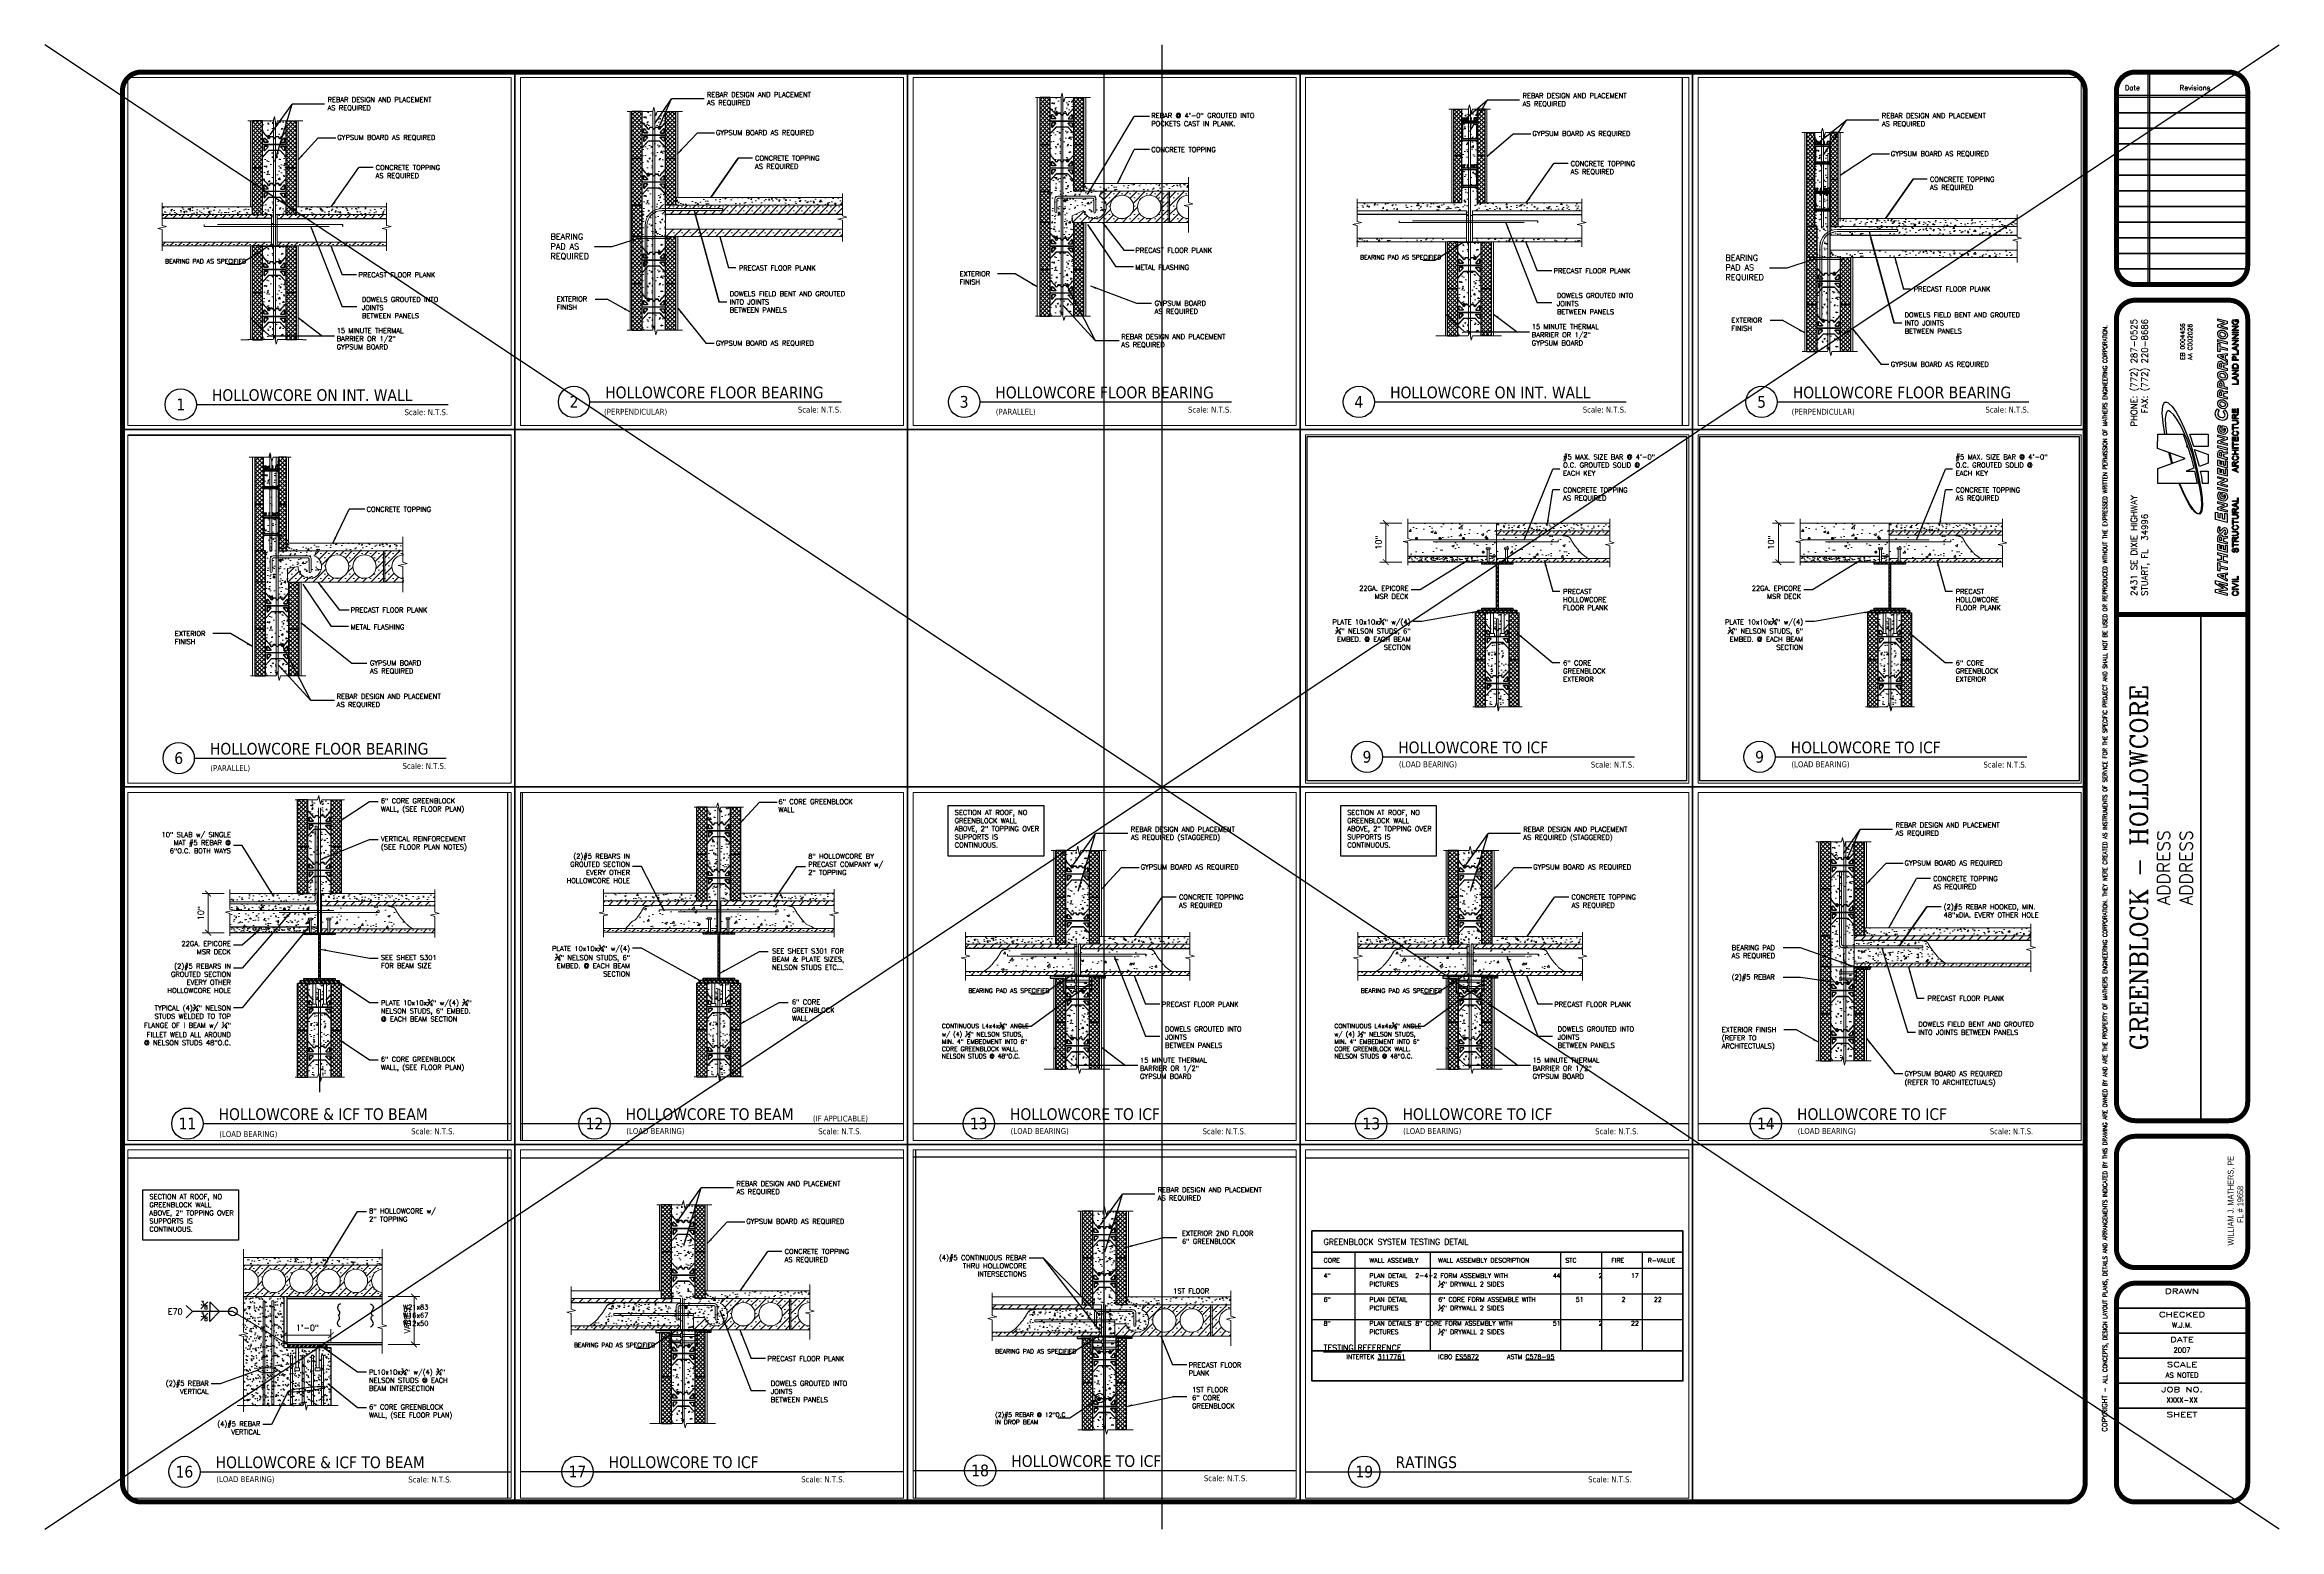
# Paper-space layout 'Layout1' of a CAD drawing. Header units: inches. Extents: x 0 to 35.7, y 0 to 23.7.
# The model-space entities are those that its viewports show. They can reach past a viewport. Long polylines and large blocks are cut down to what shows.
import ezdxf
from ezdxf.enums import TextEntityAlignment as Align

# ---------------------------------------------------------------- set-up
doc = ezdxf.new("R2010")
doc.units = ezdxf.units.IN
doc.header["$MEASUREMENT"] = 0
for name, pattern in [('DASHED', [0.75, 0.5, -0.25]), ('HIDDEN', [0.375, 0.25, -0.125]), ('HIDDEN2', [0.1875, 0.125, -0.0625])]:
    doc.linetypes.add(name, pattern=pattern)
for name, color, linetype, lineweight in [('A-DETL', 5, 'DASHED', 9), ('A-DETL-GENF', 3, 'Continuous', 9), ('A-DETL-LLIN', 3, 'Continuous', 9), ('Concrete', 3, 'Continuous', 20), ('Construction', 7, 'Continuous', 25), ('form', 140, 'Continuous', 13), ('GRID', 7, 'Continuous', 50), ('INTER-EXTERIOR', 30, 'Continuous', 13), ('INTERIOR-EXTERIOR', 30, 'Continuous', 13), ('Rebar-H', 7, 'Continuous', 20), ('Rebar-V', 7, 'HIDDEN2', 15), ('S', 7, 'Continuous', 13), ('S-ICF-WALL-EXT', 3, 'Continuous', 50), ('Size', 7, 'Continuous', 20)]:
    doc.layers.add(name, color=color, linetype=linetype, lineweight=lineweight)
for name, color, linetype in [('Anno', 4, 'Continuous'), ('Foam', 7, 'Continuous'), ('S-ANNO', 4, 'Continuous'), ('S-BEAM-STEL', 1, 'Continuous'), ('S-ICF-WALL-REIN', 1, 'Continuous'), ('S-REIN', 5, 'HIDDEN'), ('S-WALL-STEL', 2, 'Continuous'), ('Steel', 7, 'Continuous'), ('Text', 4, 'Continuous'), ('TITLEBLOCK', 7, 'Continuous'), ('Web', 6, 'Continuous')]:
    doc.layers.add(name, color=color, linetype=linetype)
doc.layers.add('NOPLOT', color=241, linetype='Continuous', plot=False)
doc.layers.add('VIEWPORT', color=1, linetype='Continuous', lineweight=20, plot=False)
doc.styles.add('L80W', font='SIMPLEX', dxfattribs={"width": 1.5, "height": 0.04})
doc.styles.add('ROMANC', font='ROMANC', dxfattribs={"height": 0.14})
doc.styles.add('ROMANS', font='romans.shx')
doc.styles.add('SIMPLEX', font='SIMPLEX', dxfattribs={"height": 0.05})
doc.styles.get("Standard").update_dxf_attribs({"font": 'romans.shx'})
doc.styles.add('Style-Arial Narrow', font='ARIALN.TTF')
doc.styles.add('Tahoma', font='TAHOMA.TTF')
doc.dimstyles.new('Dim016_Romans', dxfattribs={"dimscale": 16, "dimtxt": 0.09375, "dimasz": 0.09375, "dimexe": 0.09375, "dimexo": 0.09375, "dimgap": 0.0625, "dimtad": 1, "dimdec": 4, "dimzin": 3, "dimdsep": 46, "dimlunit": 4, "dimtxsty": 'ROMANS', "dimblk": 'ARCHTICK', "dimcen": 0, "dimadec": 0, "dimazin": 0, "dimtfac": 0.7, "dimtdec": 4, "dimtofl": 0, "dimtmove": 2, "dimatfit": 2, "dimfxl": 0, "dimtolj": 1, "dimtzin": 0, "dimlwd": 9, "dimlwe": 9, "dimarcsym": 0})
doc.dimstyles.new('IG-1', dxfattribs={"dimscale": 12, "dimtxt": 0.125, "dimasz": 0.125, "dimexe": 0.0625, "dimexo": 0.125, "dimgap": 0.0625, "dimtad": 1, "dimlfac": 1.0005, "dimzin": 9, "dimlunit": 4, "dimtxsty": 'Standard', "dimblk": 'ARCHTICK', "dimcen": 2.5, "dimadec": 0, "dimazin": 0, "dimtfac": 1, "dimtmove": 0, "dimatfit": 3, "dimfxl": 0, "dimfrac": 1, "dimarcsym": 0})
pattern_1 = [(45, (-2809.9085, -1432.9227), (-1.06066017, 1.06066017), []), (45, (-2808.8478, -1432.9227), (-1.06066017, 1.06066017), [0, -1.5])]
pattern_2 = [(45, (0, 0), (-0.53033, 0.53033), []), (135, (0, 0), (-0.53033, -0.53033), [])]
pattern_3 = [(50, (-3388.6364, -1688.3092), (3.5863009, -0.3137607), [0.375, -4.125]), (355, (-3388.6364, -1688.309), (-0.6937567, 3.7609607), [0.3, -3.3]), (100.4514, (-3388.3375, -1688.3353), (2.892547, 3.4471977), [0.318701, -3.5057106]), (46.1842, (-3388.6364, -1687.309), (5.3362052, -0.827595), [0.5625, -6.1875]), (96.6356, (-3388.1917, -1687.378), (4.6733135, 4.8705894), [0.4780514, -5.258565]), (351.1842, (-3388.6364, -1687.309), (4.6733097, 4.870593), [0.45, -4.95]), (21, (-3388.1364, -1687.5592), (2.9845353, -2.0130945), [0.375, -4.125]), (326, (-3388.1364, -1687.559), (1.2165767, 3.6257502), [0.3, -3.3]), (71.4514, (-3387.8877, -1687.727), (4.2011131, 1.6126525), [0.318701, -3.5057106]), (37.5, (-3388.6364, -1688.3092), (0.06079928, 1.66446927), [0, -3.26, 0, -3.35, 0, -3.3125]), (7.5, (-3388.6364, -1688.3092), (1.3153477, 1.97205856), [0, -1.91, 0, -3.185, 0, -1.2625]), (327.5, (-3389.7514, -1688.3092), (2.66911218, -0.11277436), [0, -1.25, 0, -3.9, 0, -5.175]), (317.5, (-3390.2514, -1688.3092), (2.9159308, 0.5005249), [0, -1.625, 0, -2.59, 0, -3.675])]
pattern_4 = [(45, (-3323.4371, -2620.6501), (-1.06066017, 1.06066017), []), (45, (-3322.3765, -2620.6501), (-1.06066017, 1.06066017), [0, -1.5])]
pattern_5 = [(45, (2531.3101, -964.10164), (-0.53033, 0.53033), []), (135, (2531.3101, -964.10164), (-0.53033, -0.53033), [])]
pattern_6 = [(45, (2626.09646, -961.936), (-0.53033, 0.53033), []), (135, (2626.09646, -961.936), (-0.53033, -0.53033), [])]
pattern_7 = [(45, (2338.8683, -966.1615), (-0.53033, 0.53033), []), (135, (2338.8683, -966.1615), (-0.53033, -0.53033), [])]
pattern_8 = [(50, (-3465.393, -1854.888), (3.5863009, -0.3137607), [0.375, -4.125]), (355, (-3465.393, -1854.888), (-0.6937567, 3.7609607), [0.3, -3.3]), (100.4514, (-3465.094, -1854.914), (2.892547, 3.4471977), [0.318701, -3.5057106]), (46.1842, (-3465.393, -1853.888), (5.3362052, -0.827595), [0.5625, -6.1875]), (96.6356, (-3464.9483, -1853.957), (4.6733135, 4.8705894), [0.4780514, -5.258565]), (351.1842, (-3465.393, -1853.888), (4.6733097, 4.870593), [0.45, -4.95]), (21, (-3464.893, -1854.138), (2.9845353, -2.0130945), [0.375, -4.125]), (326, (-3464.893, -1854.138), (1.2165767, 3.6257502), [0.3, -3.3]), (71.4514, (-3464.6443, -1854.3057), (4.2011131, 1.6126525), [0.318701, -3.5057106]), (37.5, (-3465.393, -1854.8879), (0.06079928, 1.66446927), [0, -3.26, 0, -3.35, 0, -3.3125]), (7.5, (-3465.393, -1854.8879), (1.3153477, 1.97205856), [0, -1.91, 0, -3.185, 0, -1.2625]), (327.5, (-3466.508, -1854.8879), (2.66911218, -0.11277436), [0, -1.25, 0, -3.9, 0, -5.175]), (317.5, (-3467.008, -1854.888), (2.91593085, 0.5005249), [0, -1.625, 0, -2.59, 0, -3.675])]
pattern_9 = [(45, (2437.25316, -966.0455), (-0.53033, 0.53033), []), (135, (2437.25316, -966.0455), (-0.53033, -0.53033), [])]
pattern_10 = [(50, (-3290.2515, -1688.1932), (3.5863009, -0.3137607), [0.375, -4.125]), (355, (-3290.2515, -1688.1932), (-0.6937567, 3.7609607), [0.3, -3.3]), (100.4514, (-3289.9527, -1688.2193), (2.892547, 3.4471977), [0.318701, -3.5057106]), (46.1842, (-3290.2515, -1687.193), (5.3362052, -0.827595), [0.5625, -6.1875]), (96.6356, (-3289.807, -1687.262), (4.6733135, 4.8705894), [0.4780514, -5.258565]), (351.1842, (-3290.2515, -1687.193), (4.6733097, 4.870593), [0.45, -4.95]), (21, (-3289.7515, -1687.4432), (2.9845353, -2.0130945), [0.375, -4.125]), (326, (-3289.7515, -1687.4432), (1.2165767, 3.6257502), [0.3, -3.3]), (71.4514, (-3289.5028, -1687.611), (4.2011131, 1.6126525), [0.318701, -3.5057106]), (37.5, (-3290.2515, -1688.1932), (0.06079928, 1.66446927), [0, -3.26, 0, -3.35, 0, -3.3125]), (7.5, (-3290.2515, -1688.1932), (1.3153477, 1.97205856), [0, -1.91, 0, -3.185, 0, -1.2625]), (327.5, (-3291.3665, -1688.1932), (2.66911218, -0.11277436), [0, -1.25, 0, -3.9, 0, -5.175]), (317.5, (-3291.8665, -1688.1932), (2.9159308, 0.5005249), [0, -1.625, 0, -2.59, 0, -3.675])]
pattern_11 = [(45, (2638.3124, -871.67764), (-0.53033, 0.53033), []), (135, (2638.3124, -871.67764), (-0.53033, -0.53033), [])]
pattern_12 = [(50, (-3089.1923, -1593.8253), (3.5863009, -0.3137607), [0.375, -4.125]), (355, (-3089.1923, -1593.8253), (-0.6937567, 3.7609607), [0.3, -3.3]), (100.4514, (-3088.8934, -1593.8515), (2.892547, 3.4471977), [0.318701, -3.5057106]), (46.1842, (-3089.1923, -1592.8253), (5.3362052, -0.827595), [0.5625, -6.1875]), (96.6356, (-3088.7476, -1592.8943), (4.6733135, 4.8705894), [0.4780514, -5.258565]), (351.1842, (-3089.192, -1592.8253), (4.6733097, 4.870593), [0.45, -4.95]), (21, (-3088.6923, -1593.0753), (2.9845353, -2.0130945), [0.375, -4.125]), (326, (-3088.6923, -1593.0753), (1.2165767, 3.6257502), [0.3, -3.3]), (71.4514, (-3088.4436, -1593.243), (4.2011131, 1.6126525), [0.318701, -3.5057106]), (37.5, (-3089.1923, -1593.8253), (0.06079928, 1.66446927), [0, -3.26, 0, -3.35, 0, -3.3125]), (7.5, (-3089.1923, -1593.8253), (1.3153477, 1.97205856), [0, -1.91, 0, -3.185, 0, -1.2625]), (327.5, (-3090.3073, -1593.8253), (2.66911218, -0.11277436), [0, -1.25, 0, -3.9, 0, -5.175]), (317.5, (-3090.8073, -1593.8253), (2.9159308, 0.5005249), [0, -1.625, 0, -2.59, 0, -3.675])]
pattern_13 = [(50, (-3048.2537, -1353.4346), (3.5863009, -0.3137607), [0.375, -4.125]), (355, (-3048.2537, -1353.4346), (-0.6937567, 3.7609607), [0.3, -3.3]), (100.4514, (-3047.9548, -1353.4608), (2.892547, 3.4471977), [0.318701, -3.5057106]), (46.1842, (-3048.2537, -1352.4346), (5.3362052, -0.827595), [0.5625, -6.1875]), (96.6356, (-3047.809, -1352.5036), (4.6733135, 4.8705894), [0.4780514, -5.258565]), (351.1842, (-3048.2537, -1352.4346), (4.67331, 4.870593), [0.45, -4.95]), (21, (-3047.7537, -1352.6846), (2.9845353, -2.0130945), [0.375, -4.125]), (326, (-3047.7537, -1352.6846), (1.2165767, 3.6257502), [0.3, -3.3]), (71.4514, (-3047.505, -1352.8524), (4.2011131, 1.6126525), [0.318701, -3.5057106]), (37.5, (-3048.2537, -1353.4346), (0.06079928, 1.66446927), [0, -3.26, 0, -3.35, 0, -3.3125]), (7.5, (-3048.2537, -1353.4346), (1.3153477, 1.97205856), [0, -1.91, 0, -3.185, 0, -1.2625]), (327.5, (-3049.3687, -1353.4346), (2.66911218, -0.11277436), [0, -1.25, 0, -3.9, 0, -5.175]), (317.5, (-3049.8687, -1353.4346), (2.9159308, 0.5005249), [0, -1.625, 0, -2.59, 0, -3.675])]
pattern_14 = [(45, (2429.6106, -1054.14846), (-0.53033, 0.53033), []), (135, (2429.6106, -1054.14846), (-0.53033, -0.53033), [])]
pattern_15 = [(50, (-2941.9913, -1355.317), (3.5863009, -0.3137607), [0.375, -4.125]), (355, (-2941.9913, -1355.317), (-0.6937567, 3.7609607), [0.3, -3.3]), (100.4514, (-2941.6924, -1355.3433), (2.892547, 3.4471977), [0.318701, -3.5057106]), (46.1842, (-2941.9913, -1354.317), (5.3362052, -0.827595), [0.5625, -6.1875]), (96.6356, (-2941.5466, -1354.386), (4.6733135, 4.8705894), [0.4780514, -5.258565]), (351.1842, (-2941.9913, -1354.317), (4.67331, 4.870593), [0.45, -4.95]), (21, (-2941.4913, -1354.567), (2.9845353, -2.0130945), [0.375, -4.125]), (326, (-2941.4913, -1354.567), (1.2165767, 3.6257502), [0.3, -3.3]), (71.4514, (-2941.2426, -1354.735), (4.2011131, 1.6126525), [0.318701, -3.5057106]), (37.5, (-2941.9913, -1355.3171), (0.06079928, 1.66446927), [0, -3.26, 0, -3.35, 0, -3.3125]), (7.5, (-2941.9913, -1355.3171), (1.3153477, 1.97205856), [0, -1.91, 0, -3.185, 0, -1.2625]), (327.5, (-2943.1063, -1355.3171), (2.66911218, -0.11277436), [0, -1.25, 0, -3.9, 0, -5.175]), (317.5, (-2943.6063, -1355.3171), (2.9159308, 0.5005249), [0, -1.625, 0, -2.59, 0, -3.675])]
pattern_16 = [(45, (2535.87296, -1056.031), (-0.53033, 0.53033), []), (135, (2535.87296, -1056.031), (-0.53033, -0.53033), [])]

# ---------------------------------------------------------------- blocks, each defined once
blk = doc.blocks.new('AM-7')
at = {"layer": 'S', "color": 7}
for points in [[(30.03, 45.49), (29.79, 46.62), (29.48, 45.49)], [(22.96, 45.49), (29.48, 45.49)], [(30.03, 45.49), (30.26, 44.37), (30.57, 45.49)], [(30.57, 45.49), (37.09, 45.49)]]:
    blk.add_lwpolyline(points, dxfattribs=at)
blk = doc.blocks.new('_ArchTick')
at = {"color": 0, "linetype": 'ByBlock', "const_width": 0.15}
blk.add_lwpolyline([(-0.5, -0.5), (0.5, 0.5)], dxfattribs=at)
blk = doc.blocks.new('G-BLK-6-IN')
at = {"layer": 'form'}
h = blk.add_hatch(dxfattribs=at)
h.set_pattern_fill('ANSI37,_O', color=256, scale=6)
h.set_pattern_definition(pattern_2)
h.paths.add_polyline_path([(2.62, 12), (0, 12), (0, 0), (2.62, 0)])
h = blk.add_hatch(dxfattribs=at)
h.set_pattern_fill('ANSI37,_O', color=256, scale=6)
h.set_pattern_definition(pattern_2)
h.paths.add_polyline_path([(8.62, 0), (11.25, 0), (11.25, 12), (8.62, 12)])
at = {"layer": 'Foam'}
for p, q in [((0, 0), (0, 12)), ((2.62, 12), (0, 12)), ((2.62, 0), (2.62, 12)), ((8.62, 0), (8.62, 12)), ((8.62, 12), (11.25, 12)), ((11.25, 0), (11.25, 12)), ((0, 0), (2.62, 0)), ((11.25, 0), (8.62, 0))]:
    blk.add_line(p, q, dxfattribs=at)
at = {"layer": 'Web'}
for p, q in [((2.62, 6.03), (8.62, 6.03)), ((2.62, 5.97), (8.62, 5.97))]:
    blk.add_line(p, q, dxfattribs=at)
for points in [[(2.62, 9.25), (3.73, 8.05, 0.209324), (3.78, 8.03), (3.8, 8.03, -0.414214), (3.87, 7.97), (3.87, 7.88, 0.01966), (3.87, 7.85, 0.01966)], [(2.62, 9.2), (3.71, 8.03, 0.209324), (3.78, 8), (3.8, 8, -0.414214), (3.84, 7.97), (3.84, 7.88, 0.045886), (3.84, 7.81, 0.045886)], [(3.5, 7.25), (3.99, 6.71, -0.653817), (3.9, 6.5), (3.09, 6.5, -0.414214), (2.97, 6.62), (2.97, 7.5, -0.682733), (3.19, 7.58), (3.5, 7.25)], [(3.48, 7.22), (3.97, 6.69, -0.653817), (3.9, 6.53), (3.09, 6.53, -0.414214), (3, 6.62), (3, 7.5, -0.682733), (3.16, 7.56), (3.48, 7.22)], [(3.84, 7.81, 0.912254), (4.59, 7.88), (4.59, 7.97, -0.414214), (4.62, 8), (5.22, 8, -0.414214), (5.25, 7.97), (5.25, 7.88, 1), (6, 7.88), (6, 7.97, -0.414214), (6.03, 8), (6.63, 8, -0.414214), (6.66, 7.97), (6.66, 7.88, 1), (7.41, 7.88), (7.41, 7.97, -0.414214), (7.45, 8), (7.47, 8, 0.209324), (7.54, 8.03), (8.62, 9.2)], [(3.87, 7.85, 0.961439), (4.55, 7.88), (4.55, 7.97, -0.414214), (4.62, 8.03), (5.22, 8.03, -0.414214), (5.28, 7.97), (5.28, 7.88, 1), (5.97, 7.88), (5.97, 7.97, -0.414214), (6.03, 8.03), (6.63, 8.03, -0.414214), (6.7, 7.97), (6.7, 7.88, 1), (7.38, 7.88), (7.38, 7.97, -0.414214), (7.45, 8.03), (7.47, 8.03, 0.209324), (7.52, 8.05), (8.62, 9.25)], [(2.6, 2.77), (4.15, 4.45, -0.209324), (4.27, 4.5), (6.98, 4.5, -0.209324), (7.1, 4.45), (8.62, 2.8)], [(2.62, 2.75), (4.17, 4.43, -0.209324), (4.27, 4.47), (6.98, 4.47, -0.209324), (7.08, 4.43), (8.62, 2.75)]]:
    blk.add_lwpolyline(points, format="xyb", dxfattribs=at)
for points in [[(8.06, 7.58), (7.26, 6.71, 0.653817), (7.35, 6.5), (8.16, 6.5, 0.414214), (8.28, 6.62), (8.28, 7.5, 0.682733)], [(8.09, 7.56), (7.28, 6.69, 0.653817), (7.35, 6.53), (8.16, 6.53, 0.414214), (8.25, 6.62), (8.25, 7.5, 0.682733)], [(3.19, 4.42), (3.99, 5.29, 0.653817), (3.9, 5.5), (3.09, 5.5, 0.414214), (2.97, 5.38), (2.97, 4.5, 0.682733)], [(3.16, 4.44), (3.97, 5.31, 0.653817), (3.9, 5.47), (3.09, 5.47, 0.414214), (3, 5.38), (3, 4.5, 0.682733)], [(8.06, 4.42), (7.26, 5.29, -0.653817), (7.35, 5.5), (8.16, 5.5, -0.414214), (8.28, 5.38), (8.28, 4.5, -0.682733)], [(8.09, 4.44), (7.28, 5.31, -0.653817), (7.35, 5.47), (8.16, 5.47, -0.414214), (8.25, 5.38), (8.25, 4.5, -0.682733)]]:
    blk.add_lwpolyline(points, format="xyb", close=True, dxfattribs=at)
blk = doc.blocks.new('Shear Connectors-Side - 1_2_-0-GreenBlock _ Lite Deck Typical Details')
at = {"layer": 'A-DETL-GENF'}
for p, q in [((0.5, 3.6875), (-0.5, 3.6875)), ((-0.5, 3.6875), (-0.5, 3.3125)), ((-0.5, 3.3125), (-0.25, 3.3125)), ((-0.25, 3.3125), (-0.25, 0.0625)), ((-0.25, 3.3125), (0.25, 3.3125)), ((-0.25, 0.0625), (-0.1875, 0)), ((-0.25, 0.0625), (0.25, 0.0625)), ((-0.1875, 0), (0.1875, 0)), ((0.1875, 0), (0.25, 0.0625)), ((0.25, 0.0625), (0.25, 3.3125)), ((0.25, 3.3125), (0.5, 3.3125)), ((0.5, 3.3125), (0.5, 3.6875))]:
    blk.add_line(p, q, dxfattribs=at)
blk = doc.blocks.new('Shear Connectors-Side - 1_2_-1-GreenBlock _ Lite Deck Typical Details')
at = {"layer": 'A-DETL-GENF'}
for p, q in [((-0.1875, 0), (-0.25, -0.0625)), ((0.1875, 0), (-0.1875, 0)), ((0.25, -0.0625), (0.1875, 0)), ((-0.25, -3.3125), (-0.5, -3.3125)), ((-0.5, -3.3125), (-0.5, -3.6875)), ((-0.5, -3.6875), (0.5, -3.6875)), ((-0.25, -0.0625), (-0.25, -3.3125)), ((-0.25, -0.0625), (0.25, -0.0625)), ((-0.25, -3.3125), (0.25, -3.3125)), ((0.25, -3.3125), (0.25, -0.0625)), ((0.5, -3.3125), (0.25, -3.3125)), ((0.5, -3.6875), (0.5, -3.3125))]:
    blk.add_line(p, q, dxfattribs=at)
blk = doc.blocks.new('A$C47181969')
at = {"layer": 'A-DETL-GENF'}
for p, q in [((-0.3125, 0), (-0.375, -0.0625)), ((0.3125, 0), (-0.3125, 0)), ((0.375, -0.0625), (0.3125, 0)), ((-0.375, -5.25), (-0.625, -5.25)), ((-0.625, -5.25), (-0.625, -6)), ((-0.375, -0.0625), (-0.375, -5.25)), ((0.375, -0.0625), (-0.375, -0.0625)), ((0.375, -5.25), (-0.375, -5.25)), ((0.375, -5.25), (0.375, -0.0625)), ((0.625, -5.25), (0.375, -5.25)), ((0.625, -6), (0.625, -5.25)), ((-0.625, -6), (0.625, -6))]:
    blk.add_line(p, q, dxfattribs=at)
blk = doc.blocks.new('*D106')
at = {"layer": 'Defpoints', "color": 0, "ltscale": 0.5}
for p in [(2321.56, -931.16), (2315.96, -941.16), (2321.56, -941.16)]:
    blk.add_point(p, dxfattribs=at)
at = {"layer": 'S-ANNO', "color": 0, "lineweight": 9, "ltscale": 0.5}
for p, q in [((2320.06, -931.16), (2314.46, -931.16)), ((2315.96, -931.16), (2315.96, -941.16)), ((2320.06, -941.16), (2314.46, -941.16))]:
    blk.add_line(p, q, dxfattribs=at)
at = {"layer": 'S-ANNO', "color": 0, "lineweight": 9, "ltscale": 0.5, "xscale": 1.5, "yscale": 1.5, "zscale": 1.5}
for p, rotation in [((2315.96, -931.16), 90), ((2315.96, -941.16), 270)]:
    blk.add_blockref('_ArchTick', p, dxfattribs=dict(at, rotation=rotation))
at = {"layer": 'S-ANNO', "color": 0, "lineweight": -3, "ltscale": 0.5, "insert": (2314.07, -936.16), "char_height": 1.5, "attachment_point": 5, "rotation": 90, "style": 'ROMANS'}
blk.add_mtext('\\A1;10"', dxfattribs=at)
blk = doc.blocks.new('*D107')
at = {"layer": 'Defpoints', "color": 0, "ltscale": 0.5}
for p in [(2360.54, -1033.6), (2360.54, -1045.85), (2368.66, -1045.85)]:
    blk.add_point(p, dxfattribs=at)
at = {"layer": 'S-ANNO', "color": 0, "lineweight": 9, "ltscale": 0.5}
for p, q in [((2362.04, -1033.6), (2370.16, -1033.6)), ((2368.66, -1033.6), (2368.66, -1045.85)), ((2362.04, -1045.85), (2370.16, -1045.85))]:
    blk.add_line(p, q, dxfattribs=at)
at = {"layer": 'S-ANNO', "color": 0, "lineweight": 9, "ltscale": 0.5, "xscale": 1.5, "yscale": 1.5, "zscale": 1.5}
for p, rotation in [((2368.66, -1033.6), 90), ((2368.66, -1045.85), 270)]:
    blk.add_blockref('_ArchTick', p, dxfattribs=dict(at, rotation=rotation))
at = {"layer": 'S-ANNO', "color": 0, "lineweight": -3, "ltscale": 0.5, "insert": (2366.91, -1039.73), "char_height": 1.5, "attachment_point": 5, "rotation": 90, "style": 'ROMANS'}
blk.add_mtext('\\A1;VARIES', dxfattribs=at)
blk = doc.blocks.new('*D108')
at = {"layer": 'Defpoints', "color": 0, "ltscale": 0.5}
for p in [(2335.38, -1043.48), (2335.38, -1046.6), (2347.38, -1046.6)]:
    blk.add_point(p, dxfattribs=at)
at = {"layer": 'S-ANNO', "color": 0, "lineweight": 9, "ltscale": 0.5}
for p, q in [((2335.38, -1045.1), (2335.38, -1041.98)), ((2347.38, -1043.48), (2335.38, -1043.48)), ((2347.38, -1045.1), (2347.38, -1041.98))]:
    blk.add_line(p, q, dxfattribs=at)
at = {"layer": 'S-ANNO', "color": 0, "lineweight": 9, "ltscale": 0.5, "xscale": 1.5, "yscale": 1.5, "zscale": 1.5, "rotation": 180}
blk.add_blockref('_ArchTick', (2335.38, -1043.48), dxfattribs=at)
at = {"layer": 'S-ANNO', "color": 0, "lineweight": 9, "ltscale": 0.5, "xscale": 1.5, "yscale": 1.5, "zscale": 1.5}
blk.add_blockref('_ArchTick', (2347.38, -1043.48), dxfattribs=at)
at = {"layer": 'S-ANNO', "color": 0, "lineweight": -3, "ltscale": 0.5, "insert": (2341.38, -1041.59), "char_height": 1.5, "attachment_point": 5, "style": 'ROMANS'}
blk.add_mtext('\\A1;1\'-0"', dxfattribs=at)
blk = doc.blocks.new('*D105')
at = {"layer": 'Defpoints', "color": 0, "ltscale": 0.5}
for p in [(2621, -836.68), (2615.4, -846.68), (2621, -846.68)]:
    blk.add_point(p, dxfattribs=at)
at = {"layer": 'S-ANNO', "color": 0, "lineweight": 9, "ltscale": 0.5}
for p, q in [((2619.5, -836.68), (2613.9, -836.68)), ((2615.4, -836.68), (2615.4, -846.68)), ((2619.5, -846.68), (2613.9, -846.68))]:
    blk.add_line(p, q, dxfattribs=at)
at = {"layer": 'S-ANNO', "color": 0, "lineweight": 9, "ltscale": 0.5, "xscale": 1.5, "yscale": 1.5, "zscale": 1.5}
for p, rotation in [((2615.4, -836.68), 90), ((2615.4, -846.68), 270)]:
    blk.add_blockref('_ArchTick', p, dxfattribs=dict(at, rotation=rotation))
at = {"layer": 'S-ANNO', "color": 0, "lineweight": -3, "ltscale": 0.5, "insert": (2613.51, -841.68), "char_height": 1.5, "attachment_point": 5, "rotation": 90, "style": 'ROMANS'}
blk.add_mtext('\\A1;10"', dxfattribs=at)
blk = doc.blocks.new('*U109')
blk.add_line((0.842, -0.513), (4.87, -0.513))
blk.add_circle((0.592, -0.513), 0.25)
at = {"style": 'Tahoma', "flags": 8}
blk.add_attdef('VIEWNAME', text='', height=0.188, dxfattribs=at).set_placement((1.092, -0.511), align=Align.BOTTOM_LEFT)
blk.add_attdef('#', text='', height=0.188, dxfattribs=at).set_placement((0.592, -0.511), align=Align.MIDDLE_CENTER)
blk.add_attdef('VPSCALE', text='', height=0.0938, dxfattribs=at).set_placement((4.87, -0.589), align=Align.TOP_RIGHT)
blk = doc.blocks.new('G-BLK-4-IN')
at = {"layer": 'form'}
h = blk.add_hatch(dxfattribs=at)
h.set_pattern_fill('ANSI37', color=256, scale=6, style=0)
h.paths.add_polyline_path([(0, 0), (2, 0), (2, 12), (0, 12)])
h.paths.add_polyline_path([(6, 0), (8, 0), (8, 12), (6, 12)])
at = {"layer": 'Foam', "lineweight": -3}
for p, q in [((0, 0), (0, 12)), ((0, 12), (2, 12)), ((2, 12), (2, 0)), ((8, 12), (6, 12)), ((6, 12), (6, 0)), ((8, 0), (8, 12)), ((2, 0), (0, 0)), ((6, 0), (8, 0))]:
    blk.add_line(p, q, dxfattribs=at)
at = {"layer": 'Web', "lineweight": -3}
for p, q in [((2, 9.75), (2.71, 9.75)), ((2, 9), (6, 9)), ((2, 8.94), (6, 8.94)), ((2, 8.56), (6, 8.56)), ((2, 8.5), (6, 8.5)), ((2.38, 9), (2.01, 9.62)), ((2.01, 9.62), (2.62, 9.62)), ((2.19, 8.14), (2.19, 4.8)), ((2.34, 8.44), (2.2, 8.2)), ((2.62, 9), (2.62, 9.62)), ((2.71, 9.75), (2.66, 9.75)), ((2.75, 9.09), (2.75, 9.45)), ((2.75, 9.09), (2.84, 9)), ((2.78, 9.72), (2.81, 9.69)), ((2.79, 9.54), (2.81, 9.56)), ((3.53, 9.09), (3.44, 9)), ((3.5, 9.72), (3.47, 9.69)), ((3.49, 9.54), (3.47, 9.56)), ((3.53, 9.09), (3.53, 9.45)), ((3.57, 9.75), (3.62, 9.75)), ((3.66, 9.09), (3.66, 9.45)), ((3.66, 9.09), (3.74, 9)), ((3.68, 9.72), (3.71, 9.69)), ((3.69, 9.54), (3.71, 9.56)), ((4.34, 9.09), (4.26, 9)), ((4.32, 9.72), (4.29, 9.69)), ((4.31, 9.54), (4.29, 9.56)), ((4.34, 9.09), (4.34, 9.45)), ((4.43, 9.75), (4.38, 9.75)), ((4.47, 9.09), (4.47, 9.45)), ((4.47, 9.09), (4.56, 9)), ((4.5, 9.72), (4.53, 9.69)), ((4.51, 9.54), (4.53, 9.56)), ((5.25, 9.09), (5.16, 9)), ((5.22, 9.72), (5.19, 9.69)), ((5.21, 9.54), (5.19, 9.56)), ((5.25, 9.09), (5.25, 9.45)), ((6, 9.75), (5.29, 9.75)), ((5.29, 9.75), (5.34, 9.75)), ((5.99, 9.62), (5.38, 9.62)), ((5.38, 9), (5.38, 9.62)), ((5.62, 9), (5.99, 9.62)), ((5.66, 8.44), (5.8, 8.2)), ((5.81, 8.14), (5.81, 4.8)), ((2, 4.5), (6, 4.5)), ((2, 4.44), (6, 4.44)), ((2, 4.06), (6, 4.06)), ((2, 4), (6, 4)), ((2, 3.51), (2, 3.25)), ((2.05, 3.06), (2, 3.11)), ((2.4, 3.96), (2.04, 3.6)), ((2.04, 3.16), (2.09, 3.11)), ((2.09, 3.11), (2.05, 3.06)), ((2.4, 4.54), (2.22, 4.71)), ((5.6, 4.54), (5.78, 4.71)), ((5.6, 3.96), (5.96, 3.6)), ((5.96, 3.16), (5.91, 3.11)), ((5.91, 3.11), (5.95, 3.06)), ((5.95, 3.06), (6, 3.11)), ((6, 3.51), (6, 3.25))]:
    blk.add_line(p, q, dxfattribs=at)
for centre, radius, start, end in [((2.31, 8.14), 0.125, 150, 180), ((2.45, 8.38), 0.125, 90, 150), ((2.71, 9.66), 0.0938, 45, 90), ((2.88, 9.45), 0.125, 135, 180), ((2.74, 9.62), 0.0938, 315, 45), ((3.54, 9.62), 0.0938, 135, 225), ((3.41, 9.45), 0.125, 0, 45), ((3.57, 9.66), 0.0938, 90, 135), ((3.62, 9.66), 0.0938, 45, 90), ((3.78, 9.45), 0.125, 135, 180), ((3.65, 9.62), 0.0938, 315, 45), ((4.35, 9.62), 0.0938, 135, 225), ((4.22, 9.45), 0.125, 0, 45), ((4.38, 9.66), 0.0938, 90, 135), ((4.43, 9.66), 0.0938, 45, 90), ((4.59, 9.45), 0.125, 135, 180), ((4.46, 9.62), 0.0938, 315, 45), ((5.26, 9.62), 0.0938, 135, 225), ((5.12, 9.45), 0.125, 0, 45), ((5.29, 9.66), 0.0938, 90, 135), ((5.55, 8.38), 0.125, 30, 90), ((5.69, 8.14), 0.125, 0, 30), ((2.13, 3.51), 0.125, 135, 180), ((2.13, 3.25), 0.125, 180, 225), ((2.31, 4.8), 0.125, 180, 225), ((2.49, 4.62), 0.125, 225, 270), ((2.49, 3.88), 0.125, 90, 135), ((5.51, 4.62), 0.125, 270, 315), ((5.51, 3.88), 0.125, 45, 90), ((5.69, 4.8), 0.125, 315, 0), ((5.87, 3.51), 0.125, 0, 45), ((5.87, 3.25), 0.125, 315, 0)]:
    blk.add_arc(centre, radius, start, end, dxfattribs=at)

msp = doc.modelspace()

# ---------------------------------------------------------------- hatches: boundary and pattern name
at = {"layer": 'A-DETL-GENF'}
h = msp.add_hatch(color=7, dxfattribs=at)
edge = h.paths.add_edge_path(flags=0)
edge.add_arc((2623.24966, -840.59377), 0.25, 180, 360)
edge.add_arc((2623.24966, -840.59377), 0.25, 0, 180)
h = msp.add_hatch(color=7, dxfattribs=at)
edge = h.paths.add_edge_path(flags=0)
edge.add_arc((2629.24966, -840.59377), 0.25, 180, 360)
edge.add_arc((2629.24966, -840.59377), 0.25, 0, 180)
h = msp.add_hatch(color=7, dxfattribs=at)
edge = h.paths.add_edge_path(flags=0)
edge.add_arc((2635.24966, -840.59377), 0.25, 180, 360)
edge.add_arc((2635.24966, -840.59377), 0.25, 0, 180)
h = msp.add_hatch(color=7, dxfattribs=at)
edge = h.paths.add_edge_path(flags=0)
edge.add_arc((2641.24966, -840.59377), 0.25, 180, 360)
edge.add_arc((2641.24966, -840.59377), 0.25, 0, 180)
h = msp.add_hatch(color=7, dxfattribs=at)
edge = h.paths.add_edge_path(flags=0)
edge.add_arc((2640.33621, -844.09377), 0.25, 180, 360)
edge.add_arc((2640.33621, -844.09377), 0.25, 0, 180)
h = msp.add_hatch(color=7, dxfattribs=at)
edge = h.paths.add_edge_path(flags=0)
edge.add_arc((2323.49569, -935.0776), 0.25, 180, 360)
edge.add_arc((2323.49569, -935.0776), 0.25, 0, 180)
h = msp.add_hatch(color=7, dxfattribs=at)
edge = h.paths.add_edge_path(flags=0)
edge.add_arc((2329.49569, -935.0776), 0.25, 180, 360)
edge.add_arc((2329.49569, -935.0776), 0.25, 0, 180)
h = msp.add_hatch(color=7, dxfattribs=at)
edge = h.paths.add_edge_path(flags=0)
edge.add_arc((2335.49569, -935.0776), 0.25, 180, 360)
edge.add_arc((2335.49569, -935.0776), 0.25, 0, 180)
h = msp.add_hatch(color=7, dxfattribs=at)
edge = h.paths.add_edge_path(flags=0)
edge.add_arc((2341.49569, -935.0776), 0.25, 180, 360)
edge.add_arc((2341.49569, -935.0776), 0.25, 0, 180)
h = msp.add_hatch(color=7, dxfattribs=at)
edge = h.paths.add_edge_path(flags=0)
edge.add_arc((2341.49569, -938.5776), 0.25, 180, 360)
edge.add_arc((2341.49569, -938.5776), 0.25, 0, 180)
at = {"layer": 'Concrete'}
h = msp.add_hatch(dxfattribs=at)
h.set_pattern_fill('AR-CONC,_O', color=256, scale=0.5)
h.set_pattern_definition([(50, (2530.583, -742.9053), (3.5863, -0.31376), [0.375, -4.125]), (355, (2530.583, -742.9053), (-0.69376, 3.76096), [0.3, -3.3]), (100.451, (2530.8818, -742.9314), (2.89255, 3.4472), [0.3187, -3.5057]), (46.184, (2530.583, -741.9053), (5.3362, -0.8276), [0.5625, -6.1875]), (96.636, (2531.0276, -741.974), (4.6733, 4.8706), [0.478, -5.2586]), (351.184, (2530.583, -741.9053), (4.6733, 4.8706), [0.45, -4.95]), (21, (2531.083, -742.1553), (2.98454, -2.0131), [0.375, -4.125]), (326, (2531.083, -742.1553), (1.2166, 3.62575), [0.3, -3.3]), (71.451, (2531.3316, -742.323), (4.2011, 1.61265), [0.3187, -3.5057]), (37.5, (2530.583, -742.9053), (0.0608, 1.66447), [0, -3.26, 0, -3.35, 0, -3.3125]), (7.5, (2530.583, -742.9053), (1.31535, 1.97206), [0, -1.91, 0, -3.185, 0, -1.2625]), (327.5, (2529.468, -742.9053), (2.66911, -0.11277), [0, -1.25, 0, -3.9, 0, -5.175]), (317.5, (2528.968, -742.9053), (2.91593, 0.50052), [0, -1.625, 0, -2.59, 0, -3.675])])
h.paths.add_polyline_path([(2536.58294, -726.54435), (2534.37781, -726.54435), (2534.06382, -727.67017), (2533.83294, -726.54435), (2533.83294, -730.90528, 0.191401323), (2533.92669, -730.66935), (2533.92669, -730.5756, -0.414213562), (2533.98919, -730.5131), (2534.59057, -730.5131, -0.414213562), (2534.65307, -730.5756), (2534.65307, -730.66935, 1), (2535.34057, -730.66935), (2535.34057, -730.5756, -0.414213562), (2535.40307, -730.5131), (2535.43057, -730.5131, 0.209323534), (2535.4765, -730.49299), (2536.58294, -729.29435)])
h.paths.add_polyline_path([(2533.33294, -726.38346), (2533.28807, -726.54435), (2530.58294, -726.54435), (2530.58294, -729.29435), (2531.68938, -730.49299, 0.209323534), (2531.7353, -730.5131), (2531.76281, -730.5131, -0.414213562), (2531.82531, -730.5756), (2531.82531, -730.66935, 0.019659652), (2531.82637, -730.69635, 0.961438795), (2532.51281, -730.66935), (2532.51281, -730.5756, -0.414213562), (2532.57531, -730.5131), (2533.17669, -730.5131, -0.414213562), (2533.23919, -730.5756), (2533.23919, -730.66935, 0.191401323), (2533.33294, -730.90528)])
h.paths.add_polyline_path([(2533.33294, -734.0756), (2532.22421, -734.0756, 0.209323534), (2532.13236, -734.11581), (2530.58294, -735.79435), (2530.58294, -738.54435), (2530.58294, -741.29435), (2531.68938, -742.49299, 0.209323534), (2531.7353, -742.5131), (2531.76281, -742.5131, -0.414213562), (2531.82531, -742.5756), (2531.82531, -742.66935, 0.019659652), (2531.82637, -742.69635, 0.961438795), (2532.51281, -742.66935), (2532.51281, -742.5756, -0.414213562), (2532.57531, -742.5131), (2533.17669, -742.5131, -0.414213562), (2533.23919, -742.5756), (2533.23919, -742.66935, 0.191401323), (2533.33294, -742.90528)])
h.paths.add_polyline_path([(2536.58294, -735.79435), (2535.03352, -734.11581, 0.209323534), (2534.94167, -734.0756), (2533.83294, -734.0756), (2533.83294, -742.90528, 0.191401323), (2533.92669, -742.66935), (2533.92669, -742.5756, -0.414213562), (2533.98919, -742.5131), (2534.59057, -742.5131, -0.414213562), (2534.65307, -742.5756), (2534.65307, -742.66935, 1), (2535.34057, -742.66935), (2535.34057, -742.5756, -0.414213562), (2535.40307, -742.5131), (2535.43057, -742.5131, 0.209323534), (2535.4765, -742.49299), (2536.58294, -741.29435), (2536.58294, -738.54435)])
h = msp.add_hatch(dxfattribs=at)
h.set_pattern_fill('AR-CONC,_O', color=256, scale=0.5)
h.set_pattern_definition([(50, (2424.9224, -746.5052), (3.5863, -0.31376), [0.375, -4.125]), (355, (2424.9224, -746.5052), (-0.69376, 3.76096), [0.3, -3.3]), (100.451, (2425.2212, -746.5314), (2.89255, 3.4472), [0.3187, -3.5057]), (46.184, (2424.9224, -745.5052), (5.3362, -0.8276), [0.5625, -6.1875]), (96.636, (2425.367, -745.574), (4.6733, 4.8706), [0.478, -5.2586]), (351.184, (2424.9224, -745.505), (4.6733, 4.8706), [0.45, -4.95]), (21, (2425.4224, -745.7552), (2.98454, -2.0131), [0.375, -4.125]), (326, (2425.4224, -745.7552), (1.2166, 3.62575), [0.3, -3.3]), (71.451, (2425.671, -745.923), (4.2011, 1.61265), [0.3187, -3.5057]), (37.5, (2424.9224, -746.5052), (0.0608, 1.66447), [0, -3.26, 0, -3.35, 0, -3.3125]), (7.5, (2424.9224, -746.5052), (1.31535, 1.97206), [0, -1.91, 0, -3.185, 0, -1.2625]), (327.5, (2423.8074, -746.5052), (2.66911, -0.11277), [0, -1.25, 0, -3.9, 0, -5.175]), (317.5, (2423.3074, -746.5052), (2.91593, 0.50052), [0, -1.625, 0, -2.59, 0, -3.675])])
h.paths.add_polyline_path([(2430.92238, -730.1443), (2428.71725, -730.1443), (2428.40325, -731.27012), (2428.17238, -730.1443), (2428.17238, -734.50523, 0.191401323), (2428.26613, -734.2693), (2428.26613, -734.17555, -0.414213562), (2428.32863, -734.11305), (2428.93001, -734.11305, -0.414213562), (2428.99251, -734.17555), (2428.99251, -734.2693, 1), (2429.68001, -734.2693), (2429.68001, -734.17555, -0.414213562), (2429.74251, -734.11305), (2429.77001, -734.11305, 0.209323534), (2429.81594, -734.09294), (2430.92238, -732.8943)])
h.paths.add_polyline_path([(2427.67238, -729.98342), (2427.62751, -730.1443), (2424.92238, -730.1443), (2424.92238, -732.8943), (2426.02882, -734.09294, 0.209323534), (2426.07474, -734.11305), (2426.10225, -734.11305, -0.414213562), (2426.16475, -734.17555), (2426.16475, -734.2693, 0.019659652), (2426.16581, -734.2963, 0.961438795), (2426.85225, -734.2693), (2426.85225, -734.17555, -0.414213562), (2426.91475, -734.11305), (2427.51613, -734.11305, -0.414213562), (2427.57863, -734.17555), (2427.57863, -734.2693, 0.191401323), (2427.67238, -734.50523)])
h.paths.add_polyline_path([(2430.92238, -739.3943), (2429.37296, -737.71576, 0.209323534), (2429.28111, -737.67555), (2428.17238, -737.67555), (2428.17238, -746.50523, 0.191401323), (2428.26613, -746.2693), (2428.26613, -746.17555, -0.414213562), (2428.32863, -746.11305), (2428.93001, -746.11305, -0.414213562), (2428.99251, -746.17555), (2428.99251, -746.2693, 1), (2429.68001, -746.2693), (2429.68001, -746.17555, -0.414213562), (2429.74251, -746.11305), (2429.77001, -746.11305, 0.209323534), (2429.81594, -746.09294), (2430.92238, -744.8943), (2430.92238, -742.1443)])
h.paths.add_polyline_path([(2427.67238, -737.67555), (2426.56365, -737.67555, 0.209323534), (2426.47179, -737.71576), (2424.92238, -739.3943), (2424.92238, -742.1443), (2424.92238, -744.8943), (2426.02882, -746.09294, 0.209323534), (2426.07474, -746.11305), (2426.10225, -746.11305, -0.414213562), (2426.16475, -746.17555), (2426.16475, -746.2693, 0.019659652), (2426.16581, -746.2963, 0.961438795), (2426.85225, -746.2693), (2426.85225, -746.17555, -0.414213562), (2426.91475, -746.11305), (2427.51613, -746.11305, -0.414213562), (2427.57863, -746.17555), (2427.57863, -746.2693, 0.191401323), (2427.67238, -746.50523)])
h = msp.add_hatch(dxfattribs=at)
h.set_pattern_fill('AR-CONC,_O', color=256, scale=0.5)
h.set_pattern_definition([(50, (2610.8234, -758.078), (3.5863, -0.31376), [0.375, -4.125]), (355, (2610.8234, -758.078), (-0.69376, 3.76096), [0.3, -3.3]), (100.4514, (2611.1222, -758.104), (2.89255, 3.4472), [0.3187, -3.50571]), (46.184, (2610.8234, -757.078), (5.3362, -0.8276), [0.5625, -6.1875]), (96.636, (2611.268, -757.147), (4.6733, 4.8706), [0.47805, -5.25856]), (351.184, (2610.8234, -757.078), (4.6733, 4.8706), [0.45, -4.95]), (21, (2611.3234, -757.328), (2.98454, -2.0131), [0.375, -4.125]), (326, (2611.3234, -757.328), (1.21658, 3.62575), [0.3, -3.3]), (71.4514, (2611.572, -757.4957), (4.20111, 1.61265), [0.3187, -3.50571]), (37.5, (2610.8234, -758.078), (0.0608, 1.66447), [0, -3.26, 0, -3.35, 0, -3.3125]), (7.5, (2610.8234, -758.078), (1.31535, 1.97206), [0, -1.91, 0, -3.185, 0, -1.2625]), (327.5, (2609.7084, -758.078), (2.669112, -0.112774), [0, -1.25, 0, -3.9, 0, -5.175]), (317.5, (2609.2084, -758.078), (2.91593, 0.500525), [0, -1.625, 0, -2.59, 0, -3.675])])
h.paths.add_polyline_path([(2639.31043, -729.35936), (2639.26556, -729.52024), (2637.56043, -729.52024), (2637.56043, -731.77024), (2638.2716, -731.77024, -0.198912367), (2638.33789, -731.7977), (2638.36914, -731.82895, -0.414213562), (2638.36914, -731.96153), (2638.34704, -731.98363, 0.198912367), (2638.31043, -732.07202), (2638.31043, -732.43186), (2638.39882, -732.52024), (2639.00329, -732.52024), (2639.09168, -732.43186), (2639.09168, -732.07202, 0.198912367), (2639.05507, -731.98363), (2639.03297, -731.96153, -0.414213562), (2639.03297, -731.82895), (2639.06422, -731.7977, -0.198912367), (2639.13051, -731.77024), (2639.17785, -731.77024, -0.198912369), (2639.24414, -731.7977), (2639.27539, -731.82895, -0.414213562), (2639.27539, -731.96153), (2639.25329, -731.98363, 0.198912369), (2639.21668, -732.07202), (2639.21668, -732.43186), (2639.30507, -732.52024), (2639.31043, -732.52024)])
h.paths.add_polyline_path([(2641.56043, -729.52024), (2640.3553, -729.52024), (2640.04131, -730.64607), (2639.81043, -729.52024), (2639.81043, -732.52024), (2639.81579, -732.52024), (2639.90418, -732.43186), (2639.90418, -732.07202, 0.198912369), (2639.86757, -731.98363), (2639.84547, -731.96153, -0.414213562), (2639.84547, -731.82895), (2639.87672, -731.7977, -0.198912369), (2639.94301, -731.77024), (2639.99035, -731.77024, -0.198912367), (2640.05664, -731.7977), (2640.08789, -731.82895, -0.414213562), (2640.08789, -731.96153), (2640.06579, -731.98363, 0.198912367), (2640.02918, -732.07202), (2640.02918, -732.43186), (2640.11757, -732.52024), (2640.72204, -732.52024), (2640.81043, -732.43186), (2640.81043, -732.07202, 0.198912367), (2640.77382, -731.98363), (2640.75172, -731.96153, -0.414213562), (2640.75172, -731.82895), (2640.78297, -731.7977, -0.198912367), (2640.84926, -731.77024), (2641.56043, -731.77024)])
h.paths.add_polyline_path([(2639.31043, -733.02024), (2638.0076, -733.02024, 0.267949192), (2637.89935, -733.08274), (2637.76468, -733.316, 0.131652498), (2637.74793, -733.3785), (2637.74793, -736.71847, 0.198912367), (2637.78454, -736.80686), (2637.96132, -736.98363, 0.198912367), (2638.04971, -737.02024), (2639.31043, -737.02024)])
h.paths.add_polyline_path([(2641.37293, -733.3785, 0.131652498), (2641.35618, -733.316), (2641.22152, -733.08274, 0.267949192), (2641.11326, -733.02024), (2639.81043, -733.02024), (2639.81043, -737.02024), (2641.07116, -737.02024, 0.198912367), (2641.15954, -736.98363), (2641.33632, -736.80686, 0.198912367), (2641.37293, -736.71847)])
h.paths.add_polyline_path([(2639.31043, -737.52024), (2638.04971, -737.52024, 0.198912367), (2637.96132, -737.55686), (2637.59993, -737.91824, 0.198912367), (2637.56332, -738.00663), (2637.56332, -738.27163, 0.198912367), (2637.59993, -738.36002), (2637.65171, -738.41179), (2637.60751, -738.45599), (2637.56043, -738.4089), (2637.56043, -741.52024), (2637.56043, -743.77024), (2638.2716, -743.77024, -0.198912367), (2638.33789, -743.7977), (2638.36914, -743.82895, -0.414213562), (2638.36914, -743.96153), (2638.34704, -743.98363, 0.198912367), (2638.31043, -744.07202), (2638.31043, -744.43186), (2638.39882, -744.52024), (2639.00329, -744.52024), (2639.09168, -744.43186), (2639.09168, -744.07202, 0.198912367), (2639.05507, -743.98363), (2639.03297, -743.96153, -0.414213562), (2639.03297, -743.82895), (2639.06422, -743.7977, -0.198912367), (2639.13051, -743.77024), (2639.17785, -743.77024, -0.198912369), (2639.24414, -743.7977), (2639.27539, -743.82895, -0.414213562), (2639.27539, -743.96153), (2639.25329, -743.98363, 0.198912369), (2639.21668, -744.07202), (2639.21668, -744.43186), (2639.30507, -744.52024), (2639.31043, -744.52024)])
h.paths.add_polyline_path([(2641.56043, -738.4089), (2641.51335, -738.45599), (2641.46916, -738.41179), (2641.52093, -738.36002, 0.198912367), (2641.55754, -738.27163), (2641.55754, -738.00663, 0.198912367), (2641.52093, -737.91824), (2641.15954, -737.55686, 0.198912367), (2641.07116, -737.52024), (2639.81043, -737.52024), (2639.81043, -744.52024), (2639.81579, -744.52024), (2639.90418, -744.43186), (2639.90418, -744.07202, 0.198912369), (2639.86757, -743.98363), (2639.84547, -743.96153, -0.414213562), (2639.84547, -743.82895), (2639.87672, -743.7977, -0.198912369), (2639.94301, -743.77024), (2639.99035, -743.77024, -0.198912367), (2640.05664, -743.7977), (2640.08789, -743.82895, -0.414213562), (2640.08789, -743.96153), (2640.06579, -743.98363, 0.198912367), (2640.02918, -744.07202), (2640.02918, -744.43186), (2640.11757, -744.52024), (2640.72204, -744.52024), (2640.81043, -744.43186), (2640.81043, -744.07202, 0.198912367), (2640.77382, -743.98363), (2640.75172, -743.96153, -0.414213562), (2640.75172, -743.82895), (2640.78297, -743.7977, -0.198912367), (2640.84926, -743.77024), (2641.56043, -743.77024), (2641.56043, -741.52024)])
h.paths.add_polyline_path([(2639.31043, -745.02024), (2638.0076, -745.02024, 0.267949192), (2637.89935, -745.08274), (2637.76468, -745.316, 0.131652498), (2637.74793, -745.3785), (2637.74793, -748.71847, 0.198912367), (2637.78454, -748.80686), (2637.96132, -748.98363, 0.198912367), (2638.04971, -749.02024), (2639.31043, -749.02024)])
h.paths.add_polyline_path([(2641.37293, -745.3785, 0.131652498), (2641.35618, -745.316), (2641.22152, -745.08274, 0.267949192), (2641.11326, -745.02024), (2639.81043, -745.02024), (2639.81043, -749.02024), (2641.07116, -749.02024, 0.198912367), (2641.15954, -748.98363), (2641.33632, -748.80686, 0.198912367), (2641.37293, -748.71847)])
h.paths.add_polyline_path([(2639.31043, -749.52024), (2638.04971, -749.52024, 0.198912367), (2637.96132, -749.55686), (2637.59993, -749.91824, 0.198912367), (2637.56332, -750.00663), (2637.56332, -750.27163, 0.198912367), (2637.59993, -750.36002), (2637.65171, -750.41179), (2637.60751, -750.45599), (2637.56043, -750.4089), (2637.56043, -753.52024), (2635.56043, -753.52024), (2610.82336, -753.52024), (2610.82336, -755.52024), (2638.81043, -755.52024), (2638.81043, -758.07797), (2639.31043, -758.07797), (2639.31043, -752.07693)])
h.paths.add_polyline_path([(2641.56043, -750.4089), (2641.51335, -750.45599), (2641.46916, -750.41179), (2641.52093, -750.36002, 0.198912367), (2641.55754, -750.27163), (2641.55754, -750.00663, 0.198912367), (2641.52093, -749.91824), (2641.15954, -749.55686, 0.198912367), (2641.07116, -749.52024), (2639.81043, -749.52024), (2639.81043, -758.07797), (2640.31043, -758.07797), (2640.31043, -755.52024), (2668.2975, -755.52024), (2668.2975, -753.52024), (2641.56043, -753.52024)])
h = msp.add_hatch(dxfattribs=at)
h.set_pattern_fill('AR-CONC,_O', color=256, scale=0.5)
h.set_pattern_definition([(50, (2321.0103, -736.8995), (3.5863, -0.3138), [0.375, -4.125]), (355, (2321.0103, -736.8995), (-0.6938, 3.761), [0.3, -3.3]), (100.45, (2321.309, -736.9257), (2.8925, 3.4472), [0.3187, -3.5057]), (46.184, (2321.0103, -735.8995), (5.3362, -0.8276), [0.5625, -6.1875]), (96.64, (2321.455, -735.9685), (4.6733, 4.8706), [0.478, -5.2586]), (351.18, (2321.0103, -735.8995), (4.6733, 4.8706), [0.45, -4.95]), (21, (2321.5103, -736.1495), (2.9845, -2.0131), [0.375, -4.125]), (326, (2321.5103, -736.1495), (1.2166, 3.6258), [0.3, -3.3]), (71.45, (2321.759, -736.3173), (4.2011, 1.6127), [0.3187, -3.5057]), (37.5, (2321.0103, -736.8995), (0.0608, 1.66447), [0, -3.26, 0, -3.35, 0, -3.3125]), (7.5, (2321.0103, -736.8995), (1.31535, 1.97206), [0, -1.91, 0, -3.185, 0, -1.2625]), (327.5, (2319.8953, -736.8995), (2.66911, -0.11277), [0, -1.25, 0, -3.9, 0, -5.175]), (317.5, (2319.3953, -736.8995), (2.9159, 0.5005), [0, -1.625, 0, -2.59, 0, -3.675])])
h.paths.add_polyline_path([(2323.7603, -732.37773), (2323.71543, -732.53861), (2321.0103, -732.53861), (2321.0103, -735.28861), (2322.11674, -736.48726, 0.209323534), (2322.16267, -736.50736), (2322.19017, -736.50736, -0.414213562), (2322.25267, -736.56986), (2322.25267, -736.66361, 0.019659652), (2322.25373, -736.69061, 0.961438795), (2322.94017, -736.66361), (2322.94017, -736.56986, -0.414213562), (2323.00267, -736.50736), (2323.60405, -736.50736, -0.414213562), (2323.66655, -736.56986), (2323.66655, -736.66361, 0.191401323), (2323.7603, -736.89954)])
h.paths.add_polyline_path([(2327.0103, -732.53861), (2324.80517, -732.53861), (2324.49118, -733.66444), (2324.2603, -732.53861), (2324.2603, -736.89954, 0.191401323), (2324.35405, -736.66361), (2324.35405, -736.56986, -0.414213562), (2324.41655, -736.50736), (2325.01793, -736.50736, -0.414213562), (2325.08043, -736.56986), (2325.08043, -736.66361, 1), (2325.76793, -736.66361), (2325.76793, -736.56986, -0.414213562), (2325.83043, -736.50736), (2325.85794, -736.50736, 0.209323534), (2325.90386, -736.48726), (2327.0103, -735.28861)])
h = msp.add_hatch(dxfattribs=at)
h.set_pattern_fill('AR-CONC,_O', color=256, scale=0.5)
h.set_pattern_definition([(50, (2725.973, -738.543), (3.5863, -0.3138), [0.375, -4.125]), (355, (2725.973, -738.543), (-0.6938, 3.761), [0.3, -3.3]), (100.45, (2726.272, -738.5692), (2.8925, 3.4472), [0.3187, -3.5057]), (46.18, (2725.973, -737.543), (5.336, -0.8276), [0.5625, -6.1875]), (96.64, (2726.4177, -737.612), (4.6733, 4.8706), [0.478, -5.2586]), (351.18, (2725.973, -737.543), (4.6733, 4.8706), [0.45, -4.95]), (21, (2726.473, -737.793), (2.9845, -2.013), [0.375, -4.125]), (326, (2726.473, -737.793), (1.2166, 3.6258), [0.3, -3.3]), (71.45, (2726.7217, -737.9608), (4.201, 1.6127), [0.3187, -3.5057]), (37.5, (2725.973, -738.543), (0.0608, 1.66447), [0, -3.26, 0, -3.35, 0, -3.3125]), (7.5, (2725.973, -738.543), (1.31535, 1.97206), [0, -1.91, 0, -3.185, 0, -1.2625]), (327.5, (2724.858, -738.543), (2.6691, -0.11277), [0, -1.25, 0, -3.9, 0, -5.175]), (317.5, (2724.358, -738.543), (2.9159, 0.5005), [0, -1.625, 0, -2.59, 0, -3.675])])
h.paths.add_polyline_path([(2729.97298, -737.79305), (2729.97298, -735.54305), (2728.76764, -735.54305), (2728.45365, -736.66887), (2728.22277, -735.54305), (2728.2109, -735.48516), (2728.2109, -738.54305), (2728.22834, -738.54305), (2728.31673, -738.45466), (2728.31673, -738.09482, 0.198912369), (2728.28012, -738.00643), (2728.25802, -737.98434, -0.414213562), (2728.25802, -737.85175), (2728.28927, -737.8205, -0.198912369), (2728.35556, -737.79305), (2728.4029, -737.79305, -0.198912367), (2728.46919, -737.8205), (2728.50044, -737.85175, -0.414213562), (2728.50044, -737.98434), (2728.47834, -738.00643, 0.198912367), (2728.44173, -738.09482), (2728.44173, -738.45466), (2728.53012, -738.54305), (2729.13459, -738.54305), (2729.22298, -738.45466), (2729.22298, -738.09482, 0.198912367), (2729.18637, -738.00643), (2729.16427, -737.98434, -0.414213562), (2729.16427, -737.85175), (2729.19552, -737.8205, -0.198912367), (2729.26181, -737.79305)])
h.paths.add_polyline_path([(2727.7109, -735.42473), (2727.6779, -735.54305), (2725.97298, -735.54305), (2725.97298, -737.79305), (2726.68415, -737.79305, -0.198912367), (2726.75044, -737.8205), (2726.78169, -737.85175, -0.414213562), (2726.78169, -737.98434), (2726.75959, -738.00643, 0.198912367), (2726.72298, -738.09482), (2726.72298, -738.45466), (2726.81137, -738.54305), (2727.41584, -738.54305), (2727.50423, -738.45466), (2727.50423, -738.09482, 0.198912367), (2727.46762, -738.00643), (2727.44552, -737.98434, -0.414213562), (2727.44552, -737.85175), (2727.47677, -737.8205, -0.198912367), (2727.54306, -737.79305), (2727.5904, -737.79305, -0.198912369), (2727.65669, -737.8205), (2727.68794, -737.85175, -0.119146673), (2727.7109, -737.88935)])
h = msp.add_hatch(dxfattribs=at)
h.set_pattern_fill('AR-CONC,_O', color=256, scale=0.5)
h.set_pattern_definition([(50, (2321.0103, -759.0963), (3.5863, -0.31376), [0.375, -4.125]), (355, (2321.0103, -759.0963), (-0.69376, 3.76096), [0.3, -3.3]), (100.451, (2321.309, -759.1225), (2.89255, 3.4472), [0.3187, -3.5057]), (46.184, (2321.0103, -758.0963), (5.3362, -0.8276), [0.5625, -6.1875]), (96.636, (2321.455, -758.1653), (4.6733, 4.8706), [0.478, -5.2586]), (351.184, (2321.0103, -758.0963), (4.6733, 4.8706), [0.45, -4.95]), (21, (2321.5103, -758.3463), (2.98454, -2.0131), [0.375, -4.125]), (326, (2321.5103, -758.3463), (1.2166, 3.62575), [0.3, -3.3]), (71.451, (2321.759, -758.514), (4.2011, 1.61265), [0.3187, -3.5057]), (37.5, (2321.0103, -759.0963), (0.0608, 1.66447), [0, -3.26, 0, -3.35, 0, -3.3125]), (7.5, (2321.0103, -759.0963), (1.31535, 1.97206), [0, -1.91, 0, -3.185, 0, -1.2625]), (327.5, (2319.8953, -759.0963), (2.66911, -0.11277), [0, -1.25, 0, -3.9, 0, -5.175]), (317.5, (2319.3953, -759.0963), (2.91593, 0.50052), [0, -1.625, 0, -2.59, 0, -3.675])])
h.paths.add_polyline_path([(2327.0103, -753.78861), (2325.46088, -752.11008, 0.209323534), (2325.36903, -752.06986), (2324.2603, -752.06986), (2324.2603, -759.09634), (2324.7603, -759.09634), (2324.7603, -756.53861), (2327.0103, -756.53861)])
h.paths.add_polyline_path([(2323.7603, -753.0953), (2323.7603, -752.06986), (2322.65157, -752.06986, 0.209323534), (2322.55972, -752.11008), (2321.0103, -753.78861), (2321.0103, -756.53861), (2323.2603, -756.53861), (2323.2603, -759.09634), (2323.7603, -759.09634)])
h.paths.add_polyline_path([(2327.0103, -744.53861), (2327.0103, -741.78861), (2325.46088, -740.11008, 0.209323534), (2325.36903, -740.06986), (2324.2603, -740.06986), (2324.2603, -748.89954, 0.191401323), (2324.35405, -748.66361), (2324.35405, -748.56986, -0.414213562), (2324.41655, -748.50736), (2325.01793, -748.50736, -0.414213562), (2325.08043, -748.56986), (2325.08043, -748.66361, 1), (2325.76793, -748.66361), (2325.76793, -748.56986, -0.414213562), (2325.83043, -748.50736), (2325.85794, -748.50736, 0.209323534), (2325.90386, -748.48726), (2327.0103, -747.28861)])
h.paths.add_polyline_path([(2323.7603, -740.06986), (2322.65157, -740.06986, 0.209323534), (2322.55972, -740.11008), (2321.0103, -741.78861), (2321.0103, -744.53861), (2321.0103, -747.28861), (2322.11674, -748.48726, 0.209323534), (2322.16267, -748.50736), (2322.19017, -748.50736, -0.414213562), (2322.25267, -748.56986), (2322.25267, -748.66361, 0.019659652), (2322.25373, -748.69061, 0.961438795), (2322.94017, -748.66361), (2322.94017, -748.56986, -0.414213562), (2323.00267, -748.50736), (2323.60405, -748.50736, -0.414213562), (2323.66655, -748.56986), (2323.66655, -748.66361, 0.191401323), (2323.7603, -748.89954)])
h = msp.add_hatch(dxfattribs=at)
h.set_pattern_fill('AR-CONC,_O', color=256, scale=0.5)
h.set_pattern_definition([(50, (2725.973, -755.043), (3.5863, -0.31376), [0.375, -4.125]), (355, (2725.973, -755.043), (-0.69376, 3.761), [0.3, -3.3]), (100.451, (2726.272, -755.0692), (2.89255, 3.4472), [0.3187, -3.5057]), (46.184, (2725.973, -754.043), (5.3362, -0.8276), [0.5625, -6.1875]), (96.636, (2726.4177, -754.112), (4.6733, 4.8706), [0.478, -5.2586]), (351.184, (2725.973, -754.043), (4.6733, 4.8706), [0.45, -4.95]), (21, (2726.473, -754.293), (2.98454, -2.0131), [0.375, -4.125]), (326, (2726.473, -754.293), (1.2166, 3.62575), [0.3, -3.3]), (71.451, (2726.7217, -754.4608), (4.2011, 1.61265), [0.3187, -3.5057]), (37.5, (2725.973, -755.043), (0.0608, 1.66447), [0, -3.26, 0, -3.35, 0, -3.3125]), (7.5, (2725.973, -755.043), (1.31535, 1.97206), [0, -1.91, 0, -3.185, 0, -1.2625]), (327.5, (2724.858, -755.043), (2.66911, -0.11277), [0, -1.25, 0, -3.9, 0, -5.175]), (317.5, (2724.358, -755.043), (2.91593, 0.50052), [0, -1.625, 0, -2.59, 0, -3.675])])
h.paths.add_polyline_path([(2729.34798, -751.04305), (2728.2109, -751.04305), (2728.2109, -755.04305), (2729.34798, -755.04305)])
h.paths.add_polyline_path([(2727.7109, -751.04305), (2726.42015, -751.04305, 0.267949192), (2726.3119, -751.10555), (2726.17723, -751.3388, 0.131652498), (2726.16048, -751.4013), (2726.16048, -754.74127, 0.198912367), (2726.19709, -754.82966), (2726.37387, -755.00643, 0.198912367), (2726.46226, -755.04305), (2727.7109, -755.04305)])
h.paths.add_polyline_path([(2727.7109, -743.54305), (2726.46226, -743.54305, 0.198912367), (2726.37387, -743.57966), (2726.01248, -743.94105, 0.198912367), (2725.97587, -744.02943), (2725.97587, -744.29443, 0.198912367), (2726.01248, -744.38282), (2726.06426, -744.43459), (2726.02006, -744.47879), (2725.97298, -744.43171), (2725.97298, -747.54305), (2725.97298, -749.79305), (2726.68415, -749.79305, -0.198912367), (2726.75044, -749.8205), (2726.78169, -749.85175, -0.414213562), (2726.78169, -749.98434), (2726.75959, -750.00643, 0.198912367), (2726.72298, -750.09482), (2726.72298, -750.45466), (2726.81137, -750.54305), (2727.41584, -750.54305), (2727.50423, -750.45466), (2727.50423, -750.09482, 0.198912367), (2727.46762, -750.00643), (2727.44552, -749.98434, -0.414213562), (2727.44552, -749.85175), (2727.47677, -749.8205, -0.198912367), (2727.54306, -749.79305), (2727.5904, -749.79305, -0.198912369), (2727.65669, -749.8205), (2727.68794, -749.85175, -0.119146673), (2727.7109, -749.88935)])
h.paths.add_polyline_path([(2728.2109, -750.54305), (2728.22834, -750.54305), (2728.31673, -750.45466), (2728.31673, -750.09482, 0.198912369), (2728.28012, -750.00643), (2728.25802, -749.98434, -0.414213562), (2728.25802, -749.85175), (2728.28927, -749.8205, -0.198912369), (2728.35556, -749.79305), (2728.4029, -749.79305, -0.198912367), (2728.46919, -749.8205), (2728.50044, -749.85175, -0.414213562), (2728.50044, -749.98434), (2728.47834, -750.00643, 0.198912367), (2728.44173, -750.09482), (2728.44173, -750.45466), (2728.53012, -750.54305), (2729.13459, -750.54305), (2729.22298, -750.45466), (2729.22298, -750.09482, 0.198912367), (2729.18637, -750.00643), (2729.16427, -749.98434, -0.414213562), (2729.16427, -749.85175), (2729.19552, -749.8205, -0.198912367), (2729.26181, -749.79305), (2729.34798, -749.79305), (2729.34798, -743.54305), (2728.2109, -743.54305)])
h.paths.add_polyline_path([(2728.2109, -743.04305), (2729.34798, -743.04305), (2729.34798, -740.9076), (2729.78548, -740.9076), (2729.78548, -739.4013, 0.131652498), (2729.76874, -739.3388), (2729.63407, -739.10555, 0.267949192), (2729.52581, -739.04305), (2728.2109, -739.04305)])
h.paths.add_polyline_path([(2727.7109, -739.04305), (2726.42015, -739.04305, 0.267949192), (2726.3119, -739.10555), (2726.17723, -739.3388, 0.131652498), (2726.16048, -739.4013), (2726.16048, -742.74127, 0.198912367), (2726.19709, -742.82966), (2726.37387, -743.00643, 0.198912367), (2726.46226, -743.04305), (2727.7109, -743.04305)])
h = msp.add_hatch(dxfattribs=at)
h.set_pattern_fill('AR-CONC,_O', color=256, scale=0.5)
h.set_pattern_definition([(50, (2286.8504, -200.7223), (3.586301, -0.31376), [0.375, -4.125]), (355, (2286.8504, -200.7223), (-0.693757, 3.76096), [0.3, -3.3]), (100.4514, (2287.1493, -200.7484), (2.892547, 3.447198), [0.3187, -3.50571]), (46.1842, (2286.8504, -199.7223), (5.336205, -0.827595), [0.5625, -6.1875]), (96.6356, (2287.295, -199.791), (4.673314, 4.87059), [0.47805, -5.258565]), (351.1842, (2286.8504, -199.7223), (4.67331, 4.870593), [0.45, -4.95]), (21, (2287.3504, -199.9723), (2.984535, -2.013094), [0.375, -4.125]), (326, (2287.3504, -199.9723), (1.216577, 3.62575), [0.3, -3.3]), (71.4514, (2287.599, -200.14), (4.201113, 1.612652), [0.3187, -3.50571]), (37.5, (2286.8504, -200.7223), (0.0607993, 1.6644693), [0, -3.26, 0, -3.35, 0, -3.3125]), (7.5, (2286.8504, -200.7223), (1.3153477, 1.9720586), [0, -1.91, 0, -3.185, 0, -1.2625]), (327.5, (2285.7354, -200.7223), (2.6691122, -0.1127744), [0, -1.25, 0, -3.9, 0, -5.175]), (317.5, (2285.2354, -200.7223), (2.915931, 0.500525), [0, -1.625, 0, -2.59, 0, -3.675])])
h.paths.add_polyline_path([(2541.76769, -752.80544, 0.414213562), (2541.26769, -752.30544), (2533.83294, -752.30544), (2533.83294, -760.46571), (2533.83294, -762.74484), (2533.83294, -762.90528, 0.191401323), (2533.92669, -762.66935), (2533.92669, -762.5756, -0.414213562), (2533.98919, -762.5131), (2534.59057, -762.5131, -0.414213562), (2534.65307, -762.5756), (2534.65307, -762.66935, 1), (2535.34057, -762.66935), (2535.34057, -762.5756, -0.414213562), (2535.40307, -762.5131), (2535.43057, -762.5131, 0.209323534), (2535.4765, -762.49299), (2536.58294, -761.29435), (2536.58294, -758.54435), (2536.20794, -758.54435), (2536.20794, -755.04972), (2538.91055, -754.54435, 1.8395427), (2543.13632, -751.80619), (2543.65039, -750.54435), (2539.20794, -750.54435), (2536.58294, -750.54435), (2536.58294, -747.79435), (2535.03352, -746.11581, 0.209323534), (2534.94167, -746.0756), (2533.83294, -746.0756), (2533.83294, -751.80544), (2541.51769, -751.80544, -0.414213562), (2542.26769, -752.55544), (2542.26769, -755.80544, -1), (2541.76769, -755.80544)])
h.paths.add_polyline_path([(2534.51089, -752.92856, -1), (2534.13589, -752.92856, -1)], flags=16)
h.paths.add_polyline_path([(2533.33294, -752.30544), (2532.75729, -752.30544, 0.414213562), (2532.25729, -752.80544), (2532.25729, -755.80544, -1), (2531.75729, -755.80544), (2531.75729, -752.55544, -0.414213562), (2532.50729, -751.80544), (2533.33294, -751.80544), (2533.33294, -746.0756), (2532.22421, -746.0756, 0.209323534), (2532.13236, -746.11581), (2530.58294, -747.79435), (2530.58294, -750.54435), (2530.58294, -758.54435), (2530.58294, -761.29435), (2531.68938, -762.49299, 0.209323534), (2531.7353, -762.5131), (2531.76281, -762.5131, -0.414213562), (2531.82531, -762.5756), (2531.82531, -762.66935, 0.019659652), (2531.82637, -762.69635, 0.961438795), (2532.51281, -762.66935), (2532.51281, -762.5756, -0.414213562), (2532.57531, -762.5131), (2533.17669, -762.5131, -0.414213562), (2533.23919, -762.5756), (2533.23919, -762.66935, 0.191401323), (2533.33294, -762.90528), (2533.33294, -760.46571)])
h.paths.add_polyline_path([(2532.61714, -756.14751, -1), (2532.99214, -756.14751, -1)], flags=16)
h.paths.add_polyline_path([(2532.36066, -762.41293, -1), (2531.98566, -762.41293, -1)], flags=16)
h = msp.add_hatch(dxfattribs=at)
h.set_pattern_fill('AR-CONC,_O', color=256, scale=0.5)
h.set_pattern_definition([(50, (2539.208, -750.5443), (3.5863, -0.31376), [0.375, -4.125]), (355, (2539.208, -750.5443), (-0.69376, 3.76096), [0.3, -3.3]), (100.451, (2539.5068, -750.5705), (2.89255, 3.4472), [0.3187, -3.5057]), (46.184, (2539.208, -749.5443), (5.3362, -0.8276), [0.5625, -6.1875]), (96.636, (2539.6526, -749.6133), (4.6733, 4.8706), [0.47805, -5.2586]), (351.184, (2539.208, -749.5443), (4.6733, 4.8706), [0.45, -4.95]), (21, (2539.708, -749.7943), (2.98454, -2.0131), [0.375, -4.125]), (326, (2539.708, -749.7943), (1.2166, 3.62575), [0.3, -3.3]), (71.451, (2539.9566, -749.962), (4.2011, 1.61265), [0.3187, -3.5057]), (37.5, (2539.208, -750.5443), (0.0608, 1.66447), [0, -3.26, 0, -3.35, 0, -3.3125]), (7.5, (2539.208, -750.5443), (1.31535, 1.97206), [0, -1.91, 0, -3.185, 0, -1.2625]), (327.5, (2538.093, -750.5443), (2.66911, -0.112774), [0, -1.25, 0, -3.9, 0, -5.175]), (317.5, (2537.593, -750.5443), (2.91593, 0.50052), [0, -1.625, 0, -2.59, 0, -3.675])])
h.paths.add_polyline_path([(2539.20794, -748.54435), (2539.20794, -750.54435), (2564.11316, -750.54435), (2565.94077, -750.54435), (2565.94077, -748.54435)])
h = msp.add_hatch(dxfattribs=at)
h.set_pattern_fill('AR-CONC', color=256, scale=0.018, style=0)
h.set_pattern_definition([(50, (2291.1384, -826.0934), (3.279324, -0.2869), [0.3429, -3.7719]), (355, (2291.1384, -826.0934), (-0.63437, 3.43902), [0.27432, -3.01752]), (100.451, (2291.4117, -826.1173), (2.64497, 3.1521), [0.29142, -3.20562]), (46.184, (2291.1384, -825.179), (4.87942, -0.75676), [0.51435, -5.65785]), (96.6356, (2291.545, -825.242), (4.27328, 4.45366), [0.43713, -4.80843]), (351.184, (2291.1384, -825.179), (4.27328, 4.45365), [0.41148, -4.52628]), (21, (2291.5956, -825.4076), (2.72907, -1.84078), [0.3429, -3.7719]), (326, (2291.5956, -825.4076), (1.11244, 3.31538), [0.27432, -3.01752]), (71.4514, (2291.823, -825.561), (3.8415, 1.47461), [0.29142, -3.20562]), (37.5, (2291.1384, -826.0934), (0.055595, 1.52199), [0, -2.980944, 0, -3.06324, 0, -3.02895]), (7.5, (2291.1384, -826.0934), (1.202754, 1.80325), [0, -1.746504, 0, -2.912364, 0, -1.15443]), (327.5, (2290.1189, -826.0934), (2.44063, -0.103117), [0, -1.143, 0, -3.56616, 0, -4.73202]), (317.5, (2289.6617, -826.0934), (2.666325, 0.457677), [0, -1.4859, 0, -2.368296, 0, -3.36042])])
h.paths.add_polyline_path([(2295.27323, -754.53861), (2295.27323, -756.53861), (2317.5103, -756.53861), (2317.5103, -754.53861)])
h.paths.add_polyline_path([(2352.74737, -756.53861), (2352.74737, -754.53861), (2330.5103, -754.53861), (2330.5103, -756.53861)])
h.paths.add_polyline_path([(2322.0103, -754.86173), (2320.55696, -755.3159, 0.309181464), (2320.32338, -755.62575), (2320.32338, -756.53861), (2323.7603, -756.53861), (2323.7603, -754.86173), (2323.0103, -754.86173)])
h.paths.add_polyline_path([(2325.66463, -756.02052), (2325.16463, -756.02052), (2325.16463, -754.86173), (2325.0103, -754.86173), (2324.2603, -754.86173), (2324.2603, -756.53861), (2327.69723, -756.53861), (2327.69723, -755.62575, 0.309181464), (2327.46364, -755.3159), (2326.0103, -754.86173), (2325.66463, -754.86173)])
h.paths.add_polyline_path([(2324.7603, -757.53861), (2324.7603, -756.53861), (2324.2603, -756.53861), (2324.2603, -757.53861)])
h.paths.add_polyline_path([(2323.2603, -756.53861), (2323.2603, -757.53861), (2323.7603, -757.53861), (2323.7603, -756.53861)])
h.paths.add_polyline_path([(2323.2603, -763.53861), (2323.2603, -764.53861), (2323.7603, -764.53861), (2323.7603, -763.53861)])
h.paths.add_polyline_path([(2324.7603, -764.53861), (2324.7603, -763.53861), (2324.2603, -763.53861), (2324.2603, -764.53861)])
h = msp.add_hatch(dxfattribs=at)
h.set_pattern_fill('AR-CONC,_O', color=256, scale=0.5)
h.set_pattern_definition([(50, (2424.9224, -766.613), (3.5863, -0.31376), [0.375, -4.125]), (355, (2424.9224, -766.613), (-0.69376, 3.76096), [0.3, -3.3]), (100.451, (2425.2212, -766.6392), (2.89255, 3.4472), [0.3187, -3.5057]), (46.184, (2424.9224, -765.613), (5.3362, -0.8276), [0.5625, -6.1875]), (96.636, (2425.367, -765.682), (4.6733, 4.8706), [0.478, -5.2586]), (351.184, (2424.9224, -765.613), (4.6733, 4.8706), [0.45, -4.95]), (21, (2425.4224, -765.863), (2.98454, -2.0131), [0.375, -4.125]), (326, (2425.4224, -765.863), (1.2166, 3.62575), [0.3, -3.3]), (71.451, (2425.671, -766.0308), (4.2011, 1.61265), [0.3187, -3.5057]), (37.5, (2424.9224, -766.613), (0.0608, 1.66447), [0, -3.26, 0, -3.35, 0, -3.3125]), (7.5, (2424.9224, -766.613), (1.31535, 1.97206), [0, -1.91, 0, -3.185, 0, -1.2625]), (327.5, (2423.8074, -766.613), (2.66911, -0.11277), [0, -1.25, 0, -3.9, 0, -5.175]), (317.5, (2423.3074, -766.613), (2.91593, 0.50052), [0, -1.625, 0, -2.59, 0, -3.675])])
h.paths.add_polyline_path([(2430.92238, -751.3943), (2429.37296, -749.71576, 0.209323534), (2429.28111, -749.67555), (2428.17238, -749.67555), (2428.17238, -754.1443), (2430.92238, -754.1443)])
h.paths.add_polyline_path([(2427.67238, -749.67555), (2426.56365, -749.67555, 0.209323534), (2426.47179, -749.71576), (2424.92238, -751.3943), (2424.92238, -754.1443), (2424.92238, -762.1443), (2425.64579, -762.1443), (2425.64579, -759.36043, -0.255368373), (2427.67238, -755.65123)])
h.paths.add_polyline_path([(2427.67238, -756.26197, 0.232974775), (2426.14579, -759.36043), (2426.14579, -762.1443), (2427.67238, -762.1443), (2427.67238, -760.42264)], flags=17)
h.paths.add_polyline_path([(2425.64579, -762.6443), (2424.92238, -762.6443), (2424.92238, -764.8943), (2425.64579, -765.678)])
h.paths.add_polyline_path([(2427.67238, -762.6443), (2426.14579, -762.6443), (2426.14579, -766.13071, -0.20270261), (2426.16475, -766.17555), (2426.16475, -766.2693, 0.019659652), (2426.16581, -766.2963, 0.961438795), (2426.85225, -766.2693), (2426.85225, -766.17555, -0.414213562), (2426.91475, -766.11305), (2427.51613, -766.11305, -0.414213562), (2427.57863, -766.17555), (2427.57863, -766.2693, 0.191401323), (2427.67238, -766.50523)])
h.paths.add_polyline_path([(2430.92238, -762.6443), (2428.17238, -762.6443), (2428.17238, -766.50523, 0.191401323), (2428.26613, -766.2693), (2428.26613, -766.17555, -0.414213562), (2428.32863, -766.11305), (2428.93001, -766.11305, -0.414213562), (2428.99251, -766.17555), (2428.99251, -766.2693, 1), (2429.68001, -766.2693), (2429.68001, -766.17555, -0.414213562), (2429.74251, -766.11305), (2429.77001, -766.11305, 0.209323534), (2429.81594, -766.09294), (2430.92238, -764.8943)])
h = msp.add_hatch(dxfattribs=at)
h.set_pattern_fill('SACNCR,_O', color=9, scale=16)
h.set_pattern_definition([(45, (2293.9905, -198.744), (-1.06066, 1.06066), []), (45, (2295.0512, -198.744), (-1.06066, 1.06066), [0, -1.5])])
h.paths.add_polyline_path([(2476.14923, -754.1443), (2428.17238, -754.1443), (2428.17238, -755.37429, -0.110681344), (2430.05351, -754.95271), (2431.92238, -754.95271), (2445.49361, -754.95271), (2445.49361, -755.45271), (2431.92238, -755.45271), (2430.05351, -755.45271, 0.126223643), (2428.17238, -755.93529), (2428.17238, -756.38038), (2476.14923, -756.38038)])
h = msp.add_hatch(dxfattribs=at)
h.set_pattern_fill('AR-CONC,_O', color=256, scale=0.5)
h.set_pattern_definition([(50, (2433.5474, -754.1443), (3.5863, -0.31376), [0.375, -4.125]), (355, (2433.5474, -754.1443), (-0.69376, 3.76096), [0.3, -3.3]), (100.451, (2433.8462, -754.1704), (2.89255, 3.4472), [0.3187, -3.5057]), (46.184, (2433.5474, -753.1443), (5.3362, -0.8276), [0.5625, -6.1875]), (96.636, (2433.992, -753.2133), (4.6733, 4.8706), [0.47805, -5.25856]), (351.184, (2433.5474, -753.1443), (4.6733, 4.8706), [0.45, -4.95]), (21, (2434.0474, -753.3943), (2.98454, -2.0131), [0.375, -4.125]), (326, (2434.0474, -753.3943), (1.21658, 3.62575), [0.3, -3.3]), (71.451, (2434.296, -753.562), (4.2011, 1.61265), [0.3187, -3.5057]), (37.5, (2433.5474, -754.1443), (0.0608, 1.66447), [0, -3.26, 0, -3.35, 0, -3.3125]), (7.5, (2433.5474, -754.1443), (1.31535, 1.97206), [0, -1.91, 0, -3.185, 0, -1.2625]), (327.5, (2432.4324, -754.1443), (2.669112, -0.112774), [0, -1.25, 0, -3.9, 0, -5.175]), (317.5, (2431.9324, -754.1443), (2.91593, 0.50052), [0, -1.625, 0, -2.59, 0, -3.675])])
h.paths.add_polyline_path([(2476.14923, -754.1443), (2476.14923, -752.1443), (2433.54738, -752.1443), (2433.54738, -754.1443)])
h = msp.add_hatch(dxfattribs=at)
h.set_pattern_fill('SACNCR,_O', color=9, scale=16)
h.set_pattern_definition([(45, (2536.208, -330.129), (-1.06066, 1.06066), []), (45, (2537.2686, -330.129), (-1.06066, 1.06066), [0, -1.5])])
h.paths.add_polyline_path([(2558.91055, -754.54435, -1), (2552.91055, -754.54435, -1)], flags=16)
h.paths.add_polyline_path([(2551.91055, -754.54435, -1), (2545.91055, -754.54435, -1)], flags=16)
edge = h.paths.add_edge_path()
edge.add_line((2539.04567, -755.43456), (2536.20794, -756.79703))
edge.add_line((2536.20794, -756.79703), (2536.20794, -758.54435))
edge.add_line((2536.20794, -758.54435), (2560.73816, -758.54435))
edge.add_line((2560.73816, -758.54435), (2560.73816, -750.54435))
edge.add_line((2560.73816, -750.54435), (2543.65039, -750.54435))
edge.add_line((2543.65039, -750.54435), (2543.13632, -751.80619))
edge.add_arc((2541.91055, -754.54435), 3, -162.7381108, 65.8836234, ccw=False)
h = msp.add_hatch(dxfattribs=at)
h.set_pattern_fill('SACNCR,_O', color=9, scale=16)
h.set_pattern_definition([(45, (2561.1132, -330.129), (-1.06066, 1.06066), []), (45, (2562.1738, -330.129), (-1.06066, 1.06066), [0, -1.5])])
h.paths.add_polyline_path([(2561.11316, -750.54435), (2561.11316, -758.54435), (2565.94077, -758.54435), (2565.94077, -757.54435, -1), (2565.94077, -751.54435), (2565.94077, -750.54435)])
h = msp.add_hatch(dxfattribs=at)
h.set_pattern_fill('SACNCR,_O', color=9, scale=16)
h.set_pattern_definition([(45, (2289.2028, -204.1124), (-1.06066, 1.06066), []), (45, (2290.2635, -204.1124), (-1.06066, 1.06066), [0, -1.5])])
h.paths.add_polyline_path([(2352.74737, -763.53861), (2324.7603, -763.53861), (2324.7603, -764.53861), (2328.0103, -764.53861), (2329.6353, -764.53861), (2352.74737, -764.53861)])
h.paths.add_polyline_path([(2323.2603, -763.53861), (2295.27323, -763.53861), (2295.27323, -764.53861), (2323.2603, -764.53861)])
h.paths.add_polyline_path([(2323.2603, -756.53861), (2295.27323, -756.53861), (2295.27323, -757.53861), (2323.2603, -757.53861)])
h.paths.add_polyline_path([(2352.74737, -756.53861), (2324.7603, -756.53861), (2324.7603, -757.53861), (2352.74737, -757.53861)])
h = msp.add_hatch(dxfattribs=at)
h.set_pattern_fill('AR-CONC,_O', color=256, scale=0.5)
h.set_pattern_definition([(50, (2428.1724, -762.1443), (3.5863, -0.3138), [0.375, -4.125]), (355, (2428.1724, -762.1443), (-0.6938, 3.761), [0.3, -3.3]), (100.45, (2428.4712, -762.1704), (2.8925, 3.4472), [0.3187, -3.5057]), (46.184, (2428.1724, -761.1443), (5.3362, -0.8276), [0.5625, -6.1875]), (96.64, (2428.617, -761.2133), (4.6733, 4.8706), [0.478, -5.2586]), (351.18, (2428.1724, -761.1443), (4.6733, 4.8706), [0.45, -4.95]), (21, (2428.6724, -761.3943), (2.9845, -2.0131), [0.375, -4.125]), (326, (2428.6724, -761.3943), (1.2166, 3.6258), [0.3, -3.3]), (71.45, (2428.921, -761.562), (4.2011, 1.6127), [0.3187, -3.5057]), (37.5, (2428.1724, -762.1443), (0.0608, 1.66447), [0, -3.26, 0, -3.35, 0, -3.3125]), (7.5, (2428.1724, -762.1443), (1.31535, 1.97206), [0, -1.91, 0, -3.185, 0, -1.2625]), (327.5, (2427.0574, -762.1443), (2.66911, -0.11277), [0, -1.25, 0, -3.9, 0, -5.175]), (317.5, (2426.5574, -762.1443), (2.9159, 0.5005), [0, -1.625, 0, -2.59, 0, -3.675])])
h.paths.add_polyline_path([(2428.17238, -760.42264), (2428.17238, -762.1443), (2430.92238, -762.1443), (2430.92238, -760.21462), (2430.92238, -756.38038), (2430.92238, -755.45271), (2430.05351, -755.45271, 0.126223643), (2428.17238, -755.93529)])
h = msp.add_hatch(dxfattribs=at)
h.set_pattern_fill('SACNCR,_O', color=9, scale=16)
h.set_pattern_definition([(45, (2430.9224, -333.729), (-1.06066, 1.06066), []), (45, (2431.983, -333.729), (-1.06066, 1.06066), [0, -1.5])])
h.paths.add_polyline_path([(2476.14923, -760.21462), (2439.52262, -760.21462), (2440.05047, -762.1443), (2476.14923, -762.1443)])
h.paths.add_polyline_path([(2439.52262, -760.21462), (2430.92238, -760.21462), (2430.92238, -762.1443), (2433.54738, -762.1443), (2440.05047, -762.1443)])
h = msp.add_hatch(dxfattribs=at)
h.set_pattern_fill('AR-CONC,_O', color=256, scale=0.5)
h.set_pattern_definition([(50, (2725.973, -767.543), (3.5863, -0.31376), [0.375, -4.125]), (355, (2725.973, -767.543), (-0.69376, 3.76096), [0.3, -3.3]), (100.4514, (2726.272, -767.5692), (2.89255, 3.4472), [0.3187, -3.5057]), (46.184, (2725.973, -766.543), (5.3362, -0.8276), [0.5625, -6.1875]), (96.636, (2726.4177, -766.612), (4.6733, 4.8706), [0.47805, -5.25856]), (351.184, (2725.973, -766.543), (4.6733, 4.8706), [0.45, -4.95]), (21, (2726.473, -766.793), (2.98454, -2.0131), [0.375, -4.125]), (326, (2726.473, -766.793), (1.21658, 3.62575), [0.3, -3.3]), (71.4514, (2726.7217, -766.9608), (4.20111, 1.61265), [0.3187, -3.5057]), (37.5, (2725.973, -767.543), (0.0608, 1.66447), [0, -3.26, 0, -3.35, 0, -3.3125]), (7.5, (2725.973, -767.543), (1.31535, 1.97206), [0, -1.91, 0, -3.185, 0, -1.2625]), (327.5, (2724.858, -767.543), (2.669112, -0.112774), [0, -1.25, 0, -3.9, 0, -5.175]), (317.5, (2724.358, -767.543), (2.91593, 0.50052), [0, -1.625, 0, -2.59, 0, -3.675])])
h.paths.add_polyline_path([(2726.59798, -767.54305), (2727.3214, -767.54305), (2727.3214, -764.75918, -0.255368373), (2729.34798, -761.04998), (2729.34798, -755.54305), (2728.2109, -755.54305), (2728.2109, -759.64713), (2727.7109, -759.64713), (2727.7109, -755.54305), (2726.46226, -755.54305, 0.198912367), (2726.37387, -755.57966), (2726.01248, -755.94105, 0.198912367), (2725.97587, -756.02943), (2725.97587, -756.29443, 0.198912367), (2726.01248, -756.38282), (2726.06426, -756.43459), (2726.02006, -756.47879), (2725.97298, -756.43171), (2725.97298, -759.54305), (2726.59798, -759.54305)])
h.paths.add_polyline_path([(2727.8214, -767.54305), (2729.34798, -767.54305), (2729.34798, -765.82139), (2729.34798, -761.66072, 0.232974775), (2727.8214, -764.75918)])
h.paths.add_polyline_path([(2777.82483, -759.54305), (2777.82483, -757.54305), (2731.97298, -757.54305), (2731.97298, -759.54305)])
h = msp.add_hatch(dxfattribs=at)
h.set_pattern_fill('AR-CONC,_O', color=256, scale=0.5)
h.set_pattern_definition([(50, (2729.973, -761.779), (3.5863, -0.31376), [0.375, -4.125]), (355, (2729.973, -761.779), (-0.69376, 3.76096), [0.3, -3.3]), (100.451, (2730.272, -761.8053), (2.89255, 3.4472), [0.3187, -3.5057]), (46.184, (2729.973, -760.779), (5.3362, -0.8276), [0.5625, -6.1875]), (96.636, (2730.4177, -760.848), (4.6733, 4.8706), [0.47805, -5.25856]), (351.184, (2729.973, -760.779), (4.6733, 4.8706), [0.45, -4.95]), (21, (2730.473, -761.029), (2.98454, -2.0131), [0.375, -4.125]), (326, (2730.473, -761.029), (1.21658, 3.62575), [0.3, -3.3]), (71.451, (2730.7217, -761.197), (4.20111, 1.61265), [0.3187, -3.5057]), (37.5, (2729.973, -761.7791), (0.0608, 1.66447), [0, -3.26, 0, -3.35, 0, -3.3125]), (7.5, (2729.973, -761.7791), (1.31535, 1.97206), [0, -1.91, 0, -3.185, 0, -1.2625]), (327.5, (2728.858, -761.7791), (2.669112, -0.112774), [0, -1.25, 0, -3.9, 0, -5.175]), (317.5, (2728.358, -761.7791), (2.91593, 0.50052), [0, -1.625, 0, -2.59, 0, -3.675])])
h.paths.add_polyline_path([(2777.82483, -759.54305), (2729.97298, -759.54305), (2729.97298, -760.71641, -0.102808873), (2731.72911, -760.35146), (2733.59798, -760.35146), (2747.16922, -760.35146), (2747.16922, -760.85146), (2733.59798, -760.85146), (2731.72911, -760.85146, 0.117053888), (2729.97298, -761.2683), (2729.97298, -761.77913), (2777.82483, -761.77913)])
h = msp.add_hatch(dxfattribs=at)
h.set_pattern_fill('AR-CONC,_O', color=256, scale=0.5)
h.set_pattern_definition([(50, (2321.0103, -768.8995), (3.5863, -0.3138), [0.375, -4.125]), (355, (2321.0103, -768.8995), (-0.6938, 3.761), [0.3, -3.3]), (100.45, (2321.309, -768.9257), (2.8925, 3.4472), [0.3187, -3.5057]), (46.184, (2321.0103, -767.8995), (5.3362, -0.8276), [0.5625, -6.1875]), (96.64, (2321.455, -767.9685), (4.6733, 4.8706), [0.478, -5.2586]), (351.18, (2321.0103, -767.8995), (4.6733, 4.8706), [0.45, -4.95]), (21, (2321.5103, -768.1495), (2.9845, -2.0131), [0.375, -4.125]), (326, (2321.5103, -768.1495), (1.2166, 3.6258), [0.3, -3.3]), (71.45, (2321.759, -768.3173), (4.2011, 1.6127), [0.3187, -3.5057]), (37.5, (2321.0103, -768.8995), (0.0608, 1.66447), [0, -3.26, 0, -3.35, 0, -3.3125]), (7.5, (2321.0103, -768.8995), (1.31535, 1.97206), [0, -1.91, 0, -3.185, 0, -1.2625]), (327.5, (2319.8953, -768.8995), (2.66911, -0.11277), [0, -1.25, 0, -3.9, 0, -5.175]), (317.5, (2319.3953, -768.8995), (2.9159, 0.5005), [0, -1.625, 0, -2.59, 0, -3.675])])
h.paths.add_polyline_path([(2327.0103, -764.70904), (2324.2603, -764.70904), (2324.2603, -768.89954, 0.191401323), (2324.35405, -768.66361), (2324.35405, -768.56986, -0.414213562), (2324.41655, -768.50736), (2325.01793, -768.50736, -0.414213562), (2325.08043, -768.56986), (2325.08043, -768.66361, 1), (2325.76793, -768.66361), (2325.76793, -768.56986, -0.414213562), (2325.83043, -768.50736), (2325.85794, -768.50736, 0.209323534), (2325.90386, -768.48726), (2327.0103, -767.28861)])
h.paths.add_polyline_path([(2323.7603, -764.70904), (2321.0103, -764.70904), (2321.0103, -767.28861), (2322.11674, -768.48726, 0.209323534), (2322.16267, -768.50736), (2322.19017, -768.50736, -0.414213562), (2322.25267, -768.56986), (2322.25267, -768.66361, 1), (2322.94017, -768.66361), (2322.94017, -768.56986, -0.414213562), (2323.00267, -768.50736), (2323.60405, -768.50736, -0.414213562), (2323.66655, -768.56986), (2323.66655, -768.66361, 0.191401323), (2323.7603, -768.89954)])
h = msp.add_hatch(dxfattribs=at)
h.set_pattern_fill('AR-CONC,_O', color=256, scale=0.5)
h.set_pattern_definition([(50, (2530.583, -783.6702), (3.5863, -0.31376), [0.375, -4.125]), (355, (2530.583, -783.67), (-0.69376, 3.76096), [0.3, -3.3]), (100.451, (2530.8818, -783.6963), (2.89255, 3.4472), [0.3187, -3.5057]), (46.184, (2530.583, -782.67), (5.3362, -0.8276), [0.5625, -6.1875]), (96.636, (2531.0276, -782.739), (4.6733, 4.8706), [0.478, -5.2586]), (351.184, (2530.583, -782.67), (4.6733, 4.8706), [0.45, -4.95]), (21, (2531.083, -782.9202), (2.98454, -2.0131), [0.375, -4.125]), (326, (2531.083, -782.92), (1.2166, 3.62575), [0.3, -3.3]), (71.451, (2531.3316, -783.088), (4.2011, 1.61265), [0.3187, -3.5057]), (37.5, (2530.583, -783.6702), (0.0608, 1.66447), [0, -3.26, 0, -3.35, 0, -3.3125]), (7.5, (2530.583, -783.6702), (1.31535, 1.97206), [0, -1.91, 0, -3.185, 0, -1.2625]), (327.5, (2529.468, -783.6702), (2.66911, -0.11277), [0, -1.25, 0, -3.9, 0, -5.175]), (317.5, (2528.968, -783.6702), (2.91593, 0.50052), [0, -1.625, 0, -2.59, 0, -3.675])])
h.paths.add_polyline_path([(2536.58294, -767.79435), (2535.03352, -766.11581, 0.209323534), (2534.94167, -766.0756), (2533.83294, -766.0756), (2533.83294, -774.90528, 0.191401323), (2533.92669, -774.66935), (2533.92669, -774.5756, -0.414213562), (2533.98919, -774.5131), (2534.59057, -774.5131, -0.414213562), (2534.65307, -774.5756), (2534.65307, -774.66935, 1), (2535.34057, -774.66935), (2535.34057, -774.5756, -0.414213562), (2535.40307, -774.5131), (2535.43057, -774.5131, 0.209323534), (2535.4765, -774.49299), (2536.58294, -773.29435), (2536.58294, -770.54435)])
h.paths.add_polyline_path([(2533.33294, -766.0756), (2532.22421, -766.0756, 0.209323534), (2532.13236, -766.11581), (2530.58294, -767.79435), (2530.58294, -770.54435), (2530.58294, -773.29435), (2531.68938, -774.49299, 0.209323534), (2531.7353, -774.5131), (2531.76281, -774.5131, -0.414213562), (2531.82531, -774.5756), (2531.82531, -774.66935, 0.019659652), (2531.82637, -774.69635, 0.961438795), (2532.51281, -774.66935), (2532.51281, -774.5756, -0.414213562), (2532.57531, -774.5131), (2533.17669, -774.5131, -0.414213562), (2533.23919, -774.5756), (2533.23919, -774.66935, 0.191401323), (2533.33294, -774.90528)])
h.paths.add_polyline_path([(2533.33294, -778.0756), (2532.22421, -778.0756, 0.209323534), (2532.13236, -778.11581), (2530.58294, -779.79435), (2530.58294, -782.54435), (2533.28807, -782.54435), (2533.33294, -782.38346)])
h.paths.add_polyline_path([(2536.58294, -779.79435), (2535.03352, -778.11581, 0.209323534), (2534.94167, -778.0756), (2533.83294, -778.0756), (2533.83294, -782.54435), (2534.06382, -783.67017), (2534.37781, -782.54435), (2536.58294, -782.54435)])
h = msp.add_hatch(dxfattribs=at)
h.set_pattern_fill('AR-CONC,_O', color=256, scale=0.5)
h.set_pattern_definition([(50, (2610.8234, -763.5202), (3.5863, -0.31376), [0.375, -4.125]), (355, (2610.8234, -763.5202), (-0.69376, 3.76096), [0.3, -3.3]), (100.4514, (2611.1222, -763.5464), (2.89255, 3.4472), [0.3187, -3.5057]), (46.184, (2610.8234, -762.5202), (5.3362, -0.8276), [0.5625, -6.1875]), (96.636, (2611.268, -762.589), (4.6733, 4.8706), [0.47805, -5.25856]), (351.184, (2610.8234, -762.52), (4.6733, 4.8706), [0.45, -4.95]), (21, (2611.3234, -762.7702), (2.98454, -2.0131), [0.375, -4.125]), (326, (2611.3234, -762.7702), (1.21658, 3.62575), [0.3, -3.3]), (71.4514, (2611.572, -762.938), (4.20111, 1.61265), [0.3187, -3.5057]), (37.5, (2610.8234, -763.5202), (0.0608, 1.66447), [0, -3.26, 0, -3.35, 0, -3.3125]), (7.5, (2610.8234, -763.5202), (1.31535, 1.97206), [0, -1.91, 0, -3.185, 0, -1.2625]), (327.5, (2609.7084, -763.5202), (2.669112, -0.112774), [0, -1.25, 0, -3.9, 0, -5.175]), (317.5, (2609.2084, -763.5202), (2.91593, 0.500525), [0, -1.625, 0, -2.59, 0, -3.675])])
h.paths.add_polyline_path([(2638.81043, -763.52024), (2638.81043, -762.52024), (2610.82336, -762.52024), (2610.82336, -763.52024)])
h.paths.add_polyline_path([(2640.31043, -762.52024), (2640.31043, -763.52024), (2643.56043, -763.52024), (2645.18543, -763.52024), (2668.2975, -763.52024), (2668.2975, -762.52024)])
h = msp.add_hatch(dxfattribs=at)
h.set_pattern_fill('AR-CONC,_O', color=256, scale=0.5)
h.set_pattern_definition([(50, (2636.5604, -767.8812), (3.5863, -0.3138), [0.375, -4.125]), (355, (2636.5604, -767.881), (-0.6938, 3.761), [0.3, -3.3]), (100.45, (2636.8593, -767.9073), (2.8925, 3.4472), [0.3187, -3.5057]), (46.184, (2636.5604, -766.881), (5.3362, -0.8276), [0.5625, -6.1875]), (96.64, (2637.005, -766.95), (4.6733, 4.8706), [0.478, -5.2586]), (351.18, (2636.5604, -766.881), (4.6733, 4.8706), [0.45, -4.95]), (21, (2637.0604, -767.1312), (2.9845, -2.0131), [0.375, -4.125]), (326, (2637.0604, -767.131), (1.2166, 3.6258), [0.3, -3.3]), (71.45, (2637.309, -767.299), (4.2011, 1.6127), [0.3187, -3.5057]), (37.5, (2636.5604, -767.8812), (0.0608, 1.66447), [0, -3.26, 0, -3.35, 0, -3.3125]), (7.5, (2636.5604, -767.8812), (1.31535, 1.97206), [0, -1.91, 0, -3.185, 0, -1.2625]), (327.5, (2635.4454, -767.8812), (2.66911, -0.11277), [0, -1.25, 0, -3.9, 0, -5.175]), (317.5, (2634.9454, -767.8812), (2.9159, 0.5005), [0, -1.625, 0, -2.59, 0, -3.675])])
h.paths.add_polyline_path([(2642.56043, -763.69067), (2639.81043, -763.69067), (2639.81043, -767.88118, 0.191401323), (2639.90418, -767.64524), (2639.90418, -767.55149, -0.414213562), (2639.96668, -767.48899), (2640.56806, -767.48899, -0.414213562), (2640.63056, -767.55149), (2640.63056, -767.64524, 1), (2641.31806, -767.64524), (2641.31806, -767.55149, -0.414213562), (2641.38056, -767.48899), (2641.40807, -767.48899, 0.209323534), (2641.45399, -767.46889), (2642.56043, -766.27024)])
h.paths.add_polyline_path([(2639.31043, -763.69067), (2636.56043, -763.69067), (2636.56043, -766.27024), (2637.66687, -767.46889, 0.209323534), (2637.7128, -767.48899), (2637.7403, -767.48899, -0.414213562), (2637.8028, -767.55149), (2637.8028, -767.64524, 1), (2638.4903, -767.64524), (2638.4903, -767.55149, -0.414213562), (2638.5528, -767.48899), (2639.15418, -767.48899, -0.414213562), (2639.21668, -767.55149), (2639.21668, -767.64524, 0.191401323), (2639.31043, -767.88118)])
h = msp.add_hatch(dxfattribs=at)
h.set_pattern_fill('AR-CONC,_O', color=256, scale=0.5)
h.set_pattern_definition([(50, (2729.973, -767.543), (3.5863, -0.31376), [0.375, -4.125]), (355, (2729.973, -767.543), (-0.69376, 3.76096), [0.3, -3.3]), (100.451, (2730.272, -767.5692), (2.89255, 3.4472), [0.3187, -3.5057]), (46.184, (2729.973, -766.543), (5.3362, -0.8276), [0.5625, -6.1875]), (96.636, (2730.4177, -766.612), (4.6733, 4.8706), [0.47805, -5.25856]), (351.184, (2729.973, -766.543), (4.6733, 4.8706), [0.45, -4.95]), (21, (2730.473, -766.793), (2.98454, -2.0131), [0.375, -4.125]), (326, (2730.473, -766.793), (1.21658, 3.62575), [0.3, -3.3]), (71.451, (2730.7217, -766.9608), (4.20111, 1.61265), [0.3187, -3.5057]), (37.5, (2729.973, -767.543), (0.0608, 1.66447), [0, -3.26, 0, -3.35, 0, -3.3125]), (7.5, (2729.973, -767.543), (1.31535, 1.97206), [0, -1.91, 0, -3.185, 0, -1.2625]), (327.5, (2728.858, -767.543), (2.669112, -0.112774), [0, -1.25, 0, -3.9, 0, -5.175]), (317.5, (2728.358, -767.543), (2.91593, 0.50052), [0, -1.625, 0, -2.59, 0, -3.675])])
h.paths.add_polyline_path([(2777.82483, -765.61337), (2741.19822, -765.61337), (2741.72607, -767.54305), (2777.82483, -767.54305)])
h.paths.add_polyline_path([(2741.19822, -765.61337), (2729.97298, -765.61337), (2729.97298, -767.54305), (2741.72607, -767.54305)])
h = msp.add_hatch(dxfattribs=at)
h.set_pattern_fill('AR-CONC,_O', color=256, scale=0.5)
h.set_pattern_definition([(50, (2321.0103, -789.6644), (3.5863, -0.31376), [0.375, -4.125]), (355, (2321.0103, -789.6644), (-0.69376, 3.76096), [0.3, -3.3]), (100.451, (2321.309, -789.6906), (2.89255, 3.4472), [0.3187, -3.5057]), (46.184, (2321.0103, -788.6644), (5.3362, -0.8276), [0.5625, -6.1875]), (96.636, (2321.455, -788.7334), (4.6733, 4.8706), [0.478, -5.2586]), (351.184, (2321.0103, -788.6644), (4.6733, 4.8706), [0.45, -4.95]), (21, (2321.5103, -788.9144), (2.98454, -2.0131), [0.375, -4.125]), (326, (2321.5103, -788.9144), (1.2166, 3.62575), [0.3, -3.3]), (71.451, (2321.759, -789.0822), (4.2011, 1.61265), [0.3187, -3.5057]), (37.5, (2321.0103, -789.6644), (0.0608, 1.66447), [0, -3.26, 0, -3.35, 0, -3.3125]), (7.5, (2321.0103, -789.6644), (1.31535, 1.97206), [0, -1.91, 0, -3.185, 0, -1.2625]), (327.5, (2319.8953, -789.6644), (2.66911, -0.11277), [0, -1.25, 0, -3.9, 0, -5.175]), (317.5, (2319.3953, -789.6644), (2.91593, 0.50052), [0, -1.625, 0, -2.59, 0, -3.675])])
h.paths.add_polyline_path([(2327.0103, -787.62819), (2324.2603, -787.62819), (2324.2603, -788.53861), (2324.49118, -789.66444), (2324.80517, -788.53861), (2327.0103, -788.53861)])
h.paths.add_polyline_path([(2323.7603, -784.06986), (2322.65157, -784.06986, 0.209323534), (2322.55972, -784.11008), (2321.0103, -785.78861), (2321.0103, -788.53861), (2323.71543, -788.53861), (2323.96935, -787.62819), (2323.7603, -787.62819)])
h.paths.add_polyline_path([(2327.0103, -785.78861), (2325.46088, -784.11008, 0.209323534), (2325.36903, -784.06986), (2324.2603, -784.06986), (2324.2603, -787.62819), (2327.0103, -787.62819)])
h.paths.add_polyline_path([(2327.0103, -776.53861), (2327.0103, -773.78861), (2325.46088, -772.11008, 0.209323534), (2325.36903, -772.06986), (2324.2603, -772.06986), (2324.2603, -780.89954, 0.191401323), (2324.35405, -780.66361), (2324.35405, -780.56986, -0.414213562), (2324.41655, -780.50736), (2325.01793, -780.50736, -0.414213562), (2325.08043, -780.56986), (2325.08043, -780.66361, 1), (2325.76793, -780.66361), (2325.76793, -780.56986, -0.414213562), (2325.83043, -780.50736), (2325.85794, -780.50736, 0.209323534), (2325.90386, -780.48726), (2327.0103, -779.28861)])
h.paths.add_polyline_path([(2323.7603, -772.06986), (2322.65157, -772.06986, 0.209323534), (2322.55972, -772.11008), (2321.0103, -773.78861), (2321.0103, -776.53861), (2321.0103, -779.28861), (2322.11674, -780.48726, 0.209323534), (2322.16267, -780.50736), (2322.19017, -780.50736, -0.414213562), (2322.25267, -780.56986), (2322.25267, -780.66361, 0.019659652), (2322.25373, -780.69061, 0.961438795), (2322.94017, -780.66361), (2322.94017, -780.56986, -0.414213562), (2323.00267, -780.50736), (2323.60405, -780.50736, -0.414213562), (2323.66655, -780.56986), (2323.66655, -780.66361, 0.191401323), (2323.7603, -780.89954)])
h = msp.add_hatch(dxfattribs=at)
h.set_pattern_fill('AR-CONC,_O', color=256, scale=0.5)
h.set_pattern_definition([(50, (2424.9224, -778.5052), (3.5863, -0.3138), [0.375, -4.125]), (355, (2424.9224, -778.5052), (-0.6938, 3.761), [0.3, -3.3]), (100.45, (2425.2212, -778.5314), (2.8925, 3.4472), [0.3187, -3.5057]), (46.184, (2424.9224, -777.5052), (5.3362, -0.8276), [0.5625, -6.1875]), (96.636, (2425.367, -777.574), (4.6733, 4.8706), [0.478, -5.2586]), (351.184, (2424.9224, -777.505), (4.6733, 4.8706), [0.45, -4.95]), (21, (2425.4224, -777.7552), (2.9845, -2.0131), [0.375, -4.125]), (326, (2425.4224, -777.7552), (1.2166, 3.6258), [0.3, -3.3]), (71.45, (2425.671, -777.923), (4.2011, 1.6127), [0.3187, -3.5057]), (37.5, (2424.9224, -778.5052), (0.0608, 1.66447), [0, -3.26, 0, -3.35, 0, -3.3125]), (7.5, (2424.9224, -778.5052), (1.31535, 1.97206), [0, -1.91, 0, -3.185, 0, -1.2625]), (327.5, (2423.8074, -778.5052), (2.66911, -0.11277), [0, -1.25, 0, -3.9, 0, -5.175]), (317.5, (2423.3074, -778.5052), (2.91593, 0.50052), [0, -1.625, 0, -2.59, 0, -3.675])])
h.paths.add_polyline_path([(2425.64579, -770.6106), (2424.92238, -771.3943), (2424.92238, -774.1443), (2424.92238, -776.8943), (2425.64579, -777.678)])
h.paths.add_polyline_path([(2427.67238, -769.67555), (2426.56365, -769.67555, 0.209323534), (2426.47179, -769.71576), (2426.14579, -770.06893), (2426.14579, -777.98342), (2425.92772, -777.98342), (2426.02882, -778.09294, 0.209323534), (2426.07474, -778.11305), (2426.10225, -778.11305, -0.414213562), (2426.16475, -778.17555), (2426.16475, -778.2693, 0.019659652), (2426.16581, -778.2963, 0.961438795), (2426.85225, -778.2693), (2426.85225, -778.17555, -0.414213562), (2426.91475, -778.11305), (2427.51613, -778.11305, -0.414213562), (2427.57863, -778.17555), (2427.57863, -778.2693, 0.191401323), (2427.67238, -778.50523)])
h.paths.add_polyline_path([(2430.92238, -771.3943), (2429.37296, -769.71576, 0.209323534), (2429.28111, -769.67555), (2428.17238, -769.67555), (2428.17238, -778.50523, 0.191401323), (2428.26613, -778.2693), (2428.26613, -778.17555, -0.414213562), (2428.32863, -778.11305), (2428.93001, -778.11305, -0.414213562), (2428.99251, -778.17555), (2428.99251, -778.2693, 1), (2429.68001, -778.2693), (2429.68001, -778.17555, -0.414213562), (2429.74251, -778.11305), (2429.77001, -778.11305, 0.209323534), (2429.81594, -778.09294), (2430.92238, -776.8943), (2430.92238, -774.1443)])
h = msp.add_hatch(dxfattribs=at)
h.set_pattern_fill('AR-CONC,_O', color=256, scale=0.5)
h.set_pattern_definition([(50, (2636.5604, -788.646), (3.5863, -0.31376), [0.375, -4.125]), (355, (2636.5604, -788.646), (-0.69376, 3.76096), [0.3, -3.3]), (100.451, (2636.8593, -788.6722), (2.89255, 3.4472), [0.3187, -3.5057]), (46.184, (2636.5604, -787.646), (5.3362, -0.8276), [0.5625, -6.1875]), (96.636, (2637.005, -787.715), (4.6733, 4.8706), [0.478, -5.2586]), (351.184, (2636.5604, -787.646), (4.6733, 4.8706), [0.45, -4.95]), (21, (2637.0604, -787.896), (2.98454, -2.0131), [0.375, -4.125]), (326, (2637.0604, -787.896), (1.2166, 3.62575), [0.3, -3.3]), (71.451, (2637.309, -788.064), (4.2011, 1.61265), [0.3187, -3.5057]), (37.5, (2636.5604, -788.6461), (0.0608, 1.66447), [0, -3.26, 0, -3.35, 0, -3.3125]), (7.5, (2636.5604, -788.646), (1.31535, 1.97206), [0, -1.91, 0, -3.185, 0, -1.2625]), (327.5, (2635.4454, -788.6461), (2.66911, -0.11277), [0, -1.25, 0, -3.9, 0, -5.175]), (317.5, (2634.9454, -788.646), (2.91593, 0.50052), [0, -1.625, 0, -2.59, 0, -3.675])])
h.paths.add_polyline_path([(2642.56043, -786.60982), (2639.81043, -786.60982), (2639.81043, -787.52024), (2640.04131, -788.64607), (2640.3553, -787.52024), (2642.56043, -787.52024)])
h.paths.add_polyline_path([(2639.31043, -783.05149), (2638.2017, -783.05149, 0.209323534), (2638.10985, -783.09171), (2636.56043, -784.77024), (2636.56043, -787.52024), (2639.26556, -787.52024), (2639.51948, -786.60982), (2639.31043, -786.60982)])
h.paths.add_polyline_path([(2642.56043, -784.77024), (2641.01101, -783.09171, 0.209323534), (2640.91916, -783.05149), (2639.81043, -783.05149), (2639.81043, -786.60982), (2642.56043, -786.60982)])
h.paths.add_polyline_path([(2642.56043, -775.52024), (2642.56043, -772.77024), (2641.01101, -771.09171, 0.209323534), (2640.91916, -771.05149), (2639.81043, -771.05149), (2639.81043, -779.88118, 0.191401323), (2639.90418, -779.64524), (2639.90418, -779.55149, -0.414213562), (2639.96668, -779.48899), (2640.56806, -779.48899, -0.414213562), (2640.63056, -779.55149), (2640.63056, -779.64524, 1), (2641.31806, -779.64524), (2641.31806, -779.55149, -0.414213562), (2641.38056, -779.48899), (2641.40807, -779.48899, 0.209323534), (2641.45399, -779.46889), (2642.56043, -778.27024)])
h.paths.add_polyline_path([(2639.31043, -771.05149), (2638.2017, -771.05149, 0.209323534), (2638.10985, -771.09171), (2636.56043, -772.77024), (2636.56043, -775.52024), (2636.56043, -778.27024), (2637.66687, -779.46889, 0.209323534), (2637.7128, -779.48899), (2637.7403, -779.48899, -0.414213562), (2637.8028, -779.55149), (2637.8028, -779.64524, 0.019659652), (2637.80386, -779.67224, 0.961438795), (2638.4903, -779.64524), (2638.4903, -779.55149, -0.414213562), (2638.5528, -779.48899), (2639.15418, -779.48899, -0.414213562), (2639.21668, -779.55149), (2639.21668, -779.64524, 0.191401323), (2639.31043, -779.88118)])
h = msp.add_hatch(dxfattribs=at)
h.set_pattern_fill('AR-CONC,_O', color=256, scale=0.5)
h.set_pattern_definition([(50, (2726.598, -783.904), (3.5863, -0.3138), [0.375, -4.125]), (355, (2726.598, -783.904), (-0.6938, 3.761), [0.3, -3.3]), (100.45, (2726.897, -783.93), (2.8925, 3.4472), [0.3187, -3.5057]), (46.184, (2726.598, -782.904), (5.3362, -0.8276), [0.5625, -6.1875]), (96.636, (2727.0427, -782.973), (4.6733, 4.8706), [0.478, -5.2586]), (351.184, (2726.598, -782.904), (4.6733, 4.8706), [0.45, -4.95]), (21, (2727.098, -783.154), (2.9845, -2.0131), [0.375, -4.125]), (326, (2727.098, -783.154), (1.2166, 3.6258), [0.3, -3.3]), (71.45, (2727.3467, -783.3217), (4.2011, 1.6127), [0.3187, -3.5057]), (37.5, (2726.598, -783.904), (0.0608, 1.66447), [0, -3.26, 0, -3.35, 0, -3.3125]), (7.5, (2726.598, -783.904), (1.31535, 1.97206), [0, -1.91, 0, -3.185, 0, -1.2625]), (327.5, (2725.483, -783.904), (2.66911, -0.11277), [0, -1.25, 0, -3.9, 0, -5.175]), (317.5, (2724.983, -783.904), (2.91593, 0.50052), [0, -1.625, 0, -2.59, 0, -3.675])])
h.paths.add_polyline_path([(2727.3214, -776.00935), (2726.59798, -776.79305), (2726.59798, -779.54305), (2726.59798, -782.29305), (2727.3214, -783.07674)])
h.paths.add_polyline_path([(2729.34798, -775.0743), (2728.23925, -775.0743, 0.209323534), (2728.1474, -775.11451), (2727.8214, -775.46768), (2727.8214, -783.38216), (2727.60332, -783.38216), (2727.70442, -783.49169, 0.209323534), (2727.75035, -783.5118), (2727.77785, -783.5118, -0.414213562), (2727.84035, -783.5743), (2727.84035, -783.66805, 0.019659652), (2727.84141, -783.69505, 0.961438795), (2728.52785, -783.66805), (2728.52785, -783.5743, -0.414213562), (2728.59035, -783.5118), (2729.19173, -783.5118, -0.414213562), (2729.25423, -783.5743), (2729.25423, -783.66805, 0.191401323), (2729.34798, -783.90398)])
h.paths.add_polyline_path([(2732.59798, -776.79305), (2731.04857, -775.11451, 0.209323534), (2730.95671, -775.0743), (2729.84798, -775.0743), (2729.84798, -783.90398, 0.191401323), (2729.94173, -783.66805), (2729.94173, -783.5743, -0.414213562), (2730.00423, -783.5118), (2730.60561, -783.5118, -0.414213562), (2730.66811, -783.5743), (2730.66811, -783.66805, 1), (2731.35561, -783.66805), (2731.35561, -783.5743, -0.414213562), (2731.41811, -783.5118), (2731.44562, -783.5118, 0.209323534), (2731.49154, -783.49169), (2732.59798, -782.29305), (2732.59798, -779.54305)])
h = msp.add_hatch(dxfattribs=at)
h.set_pattern_fill('AR-CONC,_O', color=256, scale=0.5)
h.set_pattern_definition([(50, (2424.9224, -787.27), (3.5863, -0.3138), [0.375, -4.125]), (355, (2424.9224, -787.27), (-0.6938, 3.761), [0.3, -3.3]), (100.45, (2425.2212, -787.2963), (2.8925, 3.4472), [0.3187, -3.5057]), (46.184, (2424.9224, -786.27), (5.3362, -0.8276), [0.5625, -6.1875]), (96.636, (2425.367, -786.339), (4.6733, 4.8706), [0.478, -5.2586]), (351.184, (2424.9224, -786.27), (4.6733, 4.8706), [0.45, -4.95]), (21, (2425.4224, -786.52), (2.9845, -2.0131), [0.375, -4.125]), (326, (2425.4224, -786.52), (1.2166, 3.6258), [0.3, -3.3]), (71.45, (2425.671, -786.688), (4.2011, 1.6127), [0.3187, -3.5057]), (37.5, (2424.9224, -787.2701), (0.0608, 1.66447), [0, -3.26, 0, -3.35, 0, -3.3125]), (7.5, (2424.9224, -787.2701), (1.31535, 1.97206), [0, -1.91, 0, -3.185, 0, -1.2625]), (327.5, (2423.8074, -787.2701), (2.66911, -0.11277), [0, -1.25, 0, -3.9, 0, -5.175]), (317.5, (2423.3074, -787.2701), (2.91593, 0.5005), [0, -1.625, 0, -2.59, 0, -3.675])])
h.paths.add_polyline_path([(2427.67238, -781.67555), (2426.56365, -781.67555, 0.209323534), (2426.47179, -781.71576), (2424.92238, -783.3943), (2424.92238, -786.1443), (2427.62751, -786.1443), (2427.67238, -785.98342)])
h.paths.add_polyline_path([(2430.92238, -783.3943), (2429.37296, -781.71576, 0.209323534), (2429.28111, -781.67555), (2428.17238, -781.67555), (2428.17238, -786.1443), (2428.40325, -787.27012), (2428.71725, -786.1443), (2430.92238, -786.1443)])
h = msp.add_hatch(dxfattribs=at)
h.set_pattern_fill('AR-CONC,_O', color=256, scale=0.5)
h.set_pattern_definition([(50, (2726.598, -792.669), (3.5863, -0.3138), [0.375, -4.125]), (355, (2726.598, -792.669), (-0.6938, 3.761), [0.3, -3.3]), (100.45, (2726.897, -792.695), (2.8925, 3.4472), [0.3187, -3.5057]), (46.184, (2726.598, -791.669), (5.3362, -0.8276), [0.5625, -6.1875]), (96.636, (2727.0427, -791.738), (4.6733, 4.8706), [0.478, -5.2586]), (351.184, (2726.598, -791.669), (4.6733, 4.8706), [0.45, -4.95]), (21, (2727.098, -791.919), (2.9845, -2.0131), [0.375, -4.125]), (326, (2727.098, -791.919), (1.2166, 3.6258), [0.3, -3.3]), (71.45, (2727.3467, -792.0866), (4.2011, 1.6127), [0.3187, -3.5057]), (37.5, (2726.598, -792.6689), (0.0608, 1.66447), [0, -3.26, 0, -3.35, 0, -3.3125]), (7.5, (2726.598, -792.6689), (1.31535, 1.97206), [0, -1.91, 0, -3.185, 0, -1.2625]), (327.5, (2725.483, -792.6689), (2.66911, -0.11277), [0, -1.25, 0, -3.9, 0, -5.175]), (317.5, (2724.983, -792.6689), (2.91593, 0.5005), [0, -1.625, 0, -2.59, 0, -3.675])])
h.paths.add_polyline_path([(2729.34798, -787.0743), (2728.23925, -787.0743, 0.209323534), (2728.1474, -787.11451), (2726.59798, -788.79305), (2726.59798, -791.54305), (2729.30311, -791.54305), (2729.34798, -791.38216)])
h.paths.add_polyline_path([(2732.59798, -788.79305), (2731.04857, -787.11451, 0.209323534), (2730.95671, -787.0743), (2729.84798, -787.0743), (2729.84798, -791.54305), (2730.07886, -792.66887), (2730.39285, -791.54305), (2732.59798, -791.54305)])
h = msp.add_hatch(dxfattribs=at)
h.set_pattern_fill('AR-CONC,_O', color=256, scale=0.5)
h.set_pattern_definition([(50, (2327.434, -837.9488), (3.5863, -0.31376), [0.375, -4.125]), (355, (2327.434, -837.949), (-0.69376, 3.76096), [0.3, -3.3]), (100.451, (2327.7328, -837.975), (2.89255, 3.4472), [0.3187, -3.5057]), (46.184, (2327.434, -836.949), (5.3362, -0.8276), [0.5625, -6.1875]), (96.636, (2327.8786, -837.018), (4.6733, 4.8706), [0.478, -5.2586]), (351.184, (2327.434, -836.949), (4.6733, 4.8706), [0.45, -4.95]), (21, (2327.934, -837.1988), (2.98454, -2.0131), [0.375, -4.125]), (326, (2327.934, -837.199), (1.2166, 3.62575), [0.3, -3.3]), (71.451, (2328.1826, -837.3666), (4.2011, 1.61265), [0.3187, -3.5057]), (37.5, (2327.4339, -837.9488), (0.0608, 1.66447), [0, -3.26, 0, -3.35, 0, -3.3125]), (7.5, (2327.434, -837.9488), (1.31535, 1.97206), [0, -1.91, 0, -3.185, 0, -1.2625]), (327.5, (2326.3189, -837.9488), (2.66911, -0.112774), [0, -1.25, 0, -3.9, 0, -5.175]), (317.5, (2325.819, -837.9488), (2.91593, 0.50052), [0, -1.625, 0, -2.59, 0, -3.675])])
h.paths.add_polyline_path([(2330.80891, -833.94884), (2329.67183, -833.94884), (2329.67183, -837.94884), (2330.80891, -837.94884)])
h.paths.add_polyline_path([(2329.17183, -833.94884), (2327.88108, -833.94884, 0.267949192), (2327.77283, -834.01134), (2327.63816, -834.2446, 0.131652498), (2327.62141, -834.3071), (2327.62141, -837.64707, 0.198912367), (2327.65802, -837.73546), (2327.8348, -837.91223, 0.198912367), (2327.92319, -837.94884), (2329.17183, -837.94884)])
h.paths.add_polyline_path([(2329.17183, -832.79515, -0.156789995), (2329.17183, -832.85254), (2329.17183, -833.44212), (2329.17855, -833.44884), (2329.68927, -833.44884), (2329.77766, -833.36046), (2329.77766, -833.00062, 0.198912369), (2329.74105, -832.91223), (2329.65266, -832.82384), (2329.84016, -832.63634), (2330.02766, -832.82384), (2329.93927, -832.91223, 0.198912367), (2329.90266, -833.00062), (2329.90266, -833.36046), (2329.99105, -833.44884), (2330.59552, -833.44884), (2330.68391, -833.36046), (2330.68391, -833.00062, 0.198912367), (2330.6473, -832.91223), (2330.55891, -832.82384), (2330.68391, -832.69884), (2331.43391, -832.69884), (2331.43391, -830.44884), (2331.43391, -827.43167), (2331.32588, -827.32364, 0.368218531), (2331.43103, -827.20023), (2331.43103, -826.93523, 0.198912367), (2331.39441, -826.84685), (2331.03302, -826.48546, 0.198912367), (2330.94464, -826.44884), (2329.17183, -826.44884)])
h.paths.add_polyline_path([(2329.67183, -832.69884), (2329.90266, -832.69884), (2330.02766, -832.82384), (2329.93927, -832.91223, 0.198912367), (2329.90266, -833.00062), (2329.90266, -833.36046), (2329.99105, -833.44884), (2330.59552, -833.44884), (2330.68391, -833.36046), (2330.68391, -833.00062, 0.198912367), (2330.6473, -832.91223), (2330.55891, -832.82384), (2330.68391, -832.69884), (2330.80891, -832.69884), (2330.80891, -826.44884), (2329.67183, -826.44884)], flags=17)
h.paths.add_polyline_path([(2329.67183, -825.94884), (2330.80891, -825.94884), (2330.80891, -821.94884), (2329.67183, -821.94884)])
h.paths.add_polyline_path([(2329.17183, -821.94884), (2327.88108, -821.94884, 0.267949192), (2327.77283, -822.01134), (2327.63816, -822.2446, 0.131652498), (2327.62141, -822.3071), (2327.62141, -825.64707, 0.198912367), (2327.65802, -825.73546), (2327.8348, -825.91223, 0.198912367), (2327.92319, -825.94884), (2329.17183, -825.94884)])
h.paths.add_polyline_path([(2329.17183, -820.79515, -0.156789995), (2329.17183, -820.85254), (2329.17183, -821.44212), (2329.17855, -821.44884), (2329.68927, -821.44884), (2329.77766, -821.36046), (2329.77766, -821.00062, 0.198912369), (2329.74105, -820.91223), (2329.65266, -820.82384), (2329.84016, -820.63634), (2330.02766, -820.82384), (2329.93927, -820.91223, 0.198912367), (2329.90266, -821.00062), (2329.90266, -821.36046), (2329.99105, -821.44884), (2330.59552, -821.44884), (2330.68391, -821.36046), (2330.68391, -821.00062, 0.198912367), (2330.6473, -820.91223), (2330.55891, -820.82384), (2330.68391, -820.69884), (2331.43391, -820.69884), (2331.43391, -818.44884), (2329.97878, -818.44884), (2329.66479, -819.57467), (2329.43391, -818.44884), (2329.20304, -817.32302), (2329.17183, -817.4349)])
h.paths.add_polyline_path([(2330.80891, -818.44884), (2329.97878, -818.44884), (2329.67183, -819.54942), (2329.67183, -820.69884), (2329.90266, -820.69884), (2330.02766, -820.82384), (2329.93927, -820.91223, 0.198912367), (2329.90266, -821.00062), (2329.90266, -821.36046), (2329.99105, -821.44884), (2330.59552, -821.44884), (2330.68391, -821.36046), (2330.68391, -821.00062, 0.198912367), (2330.6473, -820.91223), (2330.55891, -820.82384), (2330.68391, -820.69884), (2330.80891, -820.69884)], flags=16)
h = msp.add_hatch(dxfattribs=at)
h.set_pattern_fill('AR-CONC,_O', color=256, scale=0.5)
h.set_pattern_definition([(50, (2084.3264, -292.6268), (3.586301, -0.31376), [0.375, -4.125]), (355, (2084.3264, -292.6268), (-0.693757, 3.76096), [0.3, -3.3]), (100.4514, (2084.6252, -292.653), (2.892547, 3.447198), [0.3187, -3.50571]), (46.1842, (2084.3264, -291.627), (5.336205, -0.827595), [0.5625, -6.1875]), (96.6356, (2084.771, -291.696), (4.673314, 4.87059), [0.47805, -5.258565]), (351.1842, (2084.3264, -291.627), (4.67331, 4.870593), [0.45, -4.95]), (21, (2084.8264, -291.8768), (2.984535, -2.013094), [0.375, -4.125]), (326, (2084.8264, -291.8768), (1.216577, 3.62575), [0.3, -3.3]), (71.4514, (2085.075, -292.0445), (4.201113, 1.612652), [0.3187, -3.50571]), (37.5, (2084.3264, -292.6268), (0.0607993, 1.6644693), [0, -3.26, 0, -3.35, 0, -3.3125]), (7.5, (2084.3264, -292.6268), (1.3153477, 1.9720586), [0, -1.91, 0, -3.185, 0, -1.2625]), (327.5, (2083.2114, -292.6268), (2.6691122, -0.1127744), [0, -1.25, 0, -3.9, 0, -5.175]), (317.5, (2082.7114, -292.6268), (2.915931, 0.500525), [0, -1.625, 0, -2.59, 0, -3.675])])
h.paths.add_polyline_path([(2339.24367, -844.70994, 0.414213562), (2338.74367, -844.20994), (2331.30891, -844.20994), (2331.30891, -852.37021), (2331.30891, -854.64934), (2331.30891, -854.80978, 0.191401323), (2331.40266, -854.57384), (2331.40266, -854.48009, -0.414213562), (2331.46516, -854.41759), (2332.06654, -854.41759, -0.414213562), (2332.12904, -854.48009), (2332.12904, -854.57384, 1), (2332.81654, -854.57384), (2332.81654, -854.48009, -0.414213562), (2332.87904, -854.41759), (2332.90655, -854.41759, 0.209323534), (2332.95247, -854.39749), (2334.05891, -853.19884), (2334.05891, -850.44884), (2333.68391, -850.44884), (2333.68391, -846.95421), (2336.38652, -846.44884, 1.8395427), (2340.6123, -843.71069), (2341.12637, -842.44884), (2336.68391, -842.44884), (2334.05891, -842.44884), (2334.05891, -839.69884), (2332.5095, -838.02031, 0.209323534), (2332.41765, -837.98009), (2331.30891, -837.98009), (2331.30891, -843.70994), (2338.99367, -843.70994, -0.414213562), (2339.74367, -844.45994), (2339.74367, -847.70994, -1), (2339.24367, -847.70994)])
h.paths.add_polyline_path([(2331.98686, -844.83306, -1), (2331.61186, -844.83306, -1)], flags=16)
h.paths.add_polyline_path([(2330.80891, -844.20994), (2330.23327, -844.20994, 0.414213562), (2329.73327, -844.70994), (2329.73327, -847.70994, -1), (2329.23327, -847.70994), (2329.23327, -844.45994, -0.414213562), (2329.98327, -843.70994), (2330.80891, -843.70994), (2330.80891, -837.98009), (2329.70018, -837.98009, 0.209323534), (2329.60833, -838.02031), (2328.05891, -839.69884), (2328.05891, -842.44884), (2328.05891, -850.44884), (2328.05891, -853.19884), (2329.16535, -854.39749, 0.209323534), (2329.21128, -854.41759), (2329.23878, -854.41759, -0.414213562), (2329.30128, -854.48009), (2329.30128, -854.57384, 0.019659652), (2329.30234, -854.60085, 0.961438795), (2329.98878, -854.57384), (2329.98878, -854.48009, -0.414213562), (2330.05128, -854.41759), (2330.65266, -854.41759, -0.414213562), (2330.71516, -854.48009), (2330.71516, -854.57384, 0.191401323), (2330.80891, -854.80978), (2330.80891, -852.37021)])
h.paths.add_polyline_path([(2330.09311, -848.052, -1), (2330.46811, -848.052, -1)], flags=16)
h.paths.add_polyline_path([(2329.83664, -854.31743, -1), (2329.46164, -854.31743, -1)], flags=16)
h = msp.add_hatch(dxfattribs=at)
h.set_pattern_fill('AR-CONC,_O', color=256, scale=0.5)
h.set_pattern_definition([(50, (2333.434, -842.4488), (3.5863, -0.31376), [0.375, -4.125]), (355, (2333.434, -842.449), (-0.69376, 3.76096), [0.3, -3.3]), (100.451, (2333.7328, -842.475), (2.89255, 3.4472), [0.3187, -3.5057]), (46.184, (2333.434, -841.449), (5.3362, -0.8276), [0.5625, -6.1875]), (96.636, (2333.8786, -841.518), (4.6733, 4.8706), [0.47805, -5.2586]), (351.184, (2333.434, -841.449), (4.6733, 4.8706), [0.45, -4.95]), (21, (2333.934, -841.6988), (2.98454, -2.0131), [0.375, -4.125]), (326, (2333.934, -841.699), (1.21658, 3.62575), [0.3, -3.3]), (71.451, (2334.1826, -841.8666), (4.2011, 1.61265), [0.3187, -3.5057]), (37.5, (2333.4339, -842.4488), (0.0608, 1.66447), [0, -3.26, 0, -3.35, 0, -3.3125]), (7.5, (2333.434, -842.4488), (1.31535, 1.97206), [0, -1.91, 0, -3.185, 0, -1.2625]), (327.5, (2332.3189, -842.4488), (2.66911, -0.112774), [0, -1.25, 0, -3.9, 0, -5.175]), (317.5, (2331.819, -842.4488), (2.91593, 0.50052), [0, -1.625, 0, -2.59, 0, -3.675])])
h.paths.add_polyline_path([(2333.43391, -840.44884), (2333.43391, -842.44884), (2358.33913, -842.44884), (2363.16675, -842.44884), (2363.16675, -840.44884)])
h = msp.add_hatch(dxfattribs=at)
h.set_pattern_fill('AR-CONC,_O', color=256, scale=0.9)
h.set_pattern_definition([(50, (-3379.972, -1599.216), (6.4553416, -0.564769), [0.675, -7.425]), (355, (-3379.972, -1599.216), (-1.248762, 6.769729), [0.54, -5.94]), (100.4514, (-3379.434, -1599.263), (5.2065844, 6.204956), [0.573662, -6.310279]), (46.1842, (-3379.972, -1597.416), (9.605169, -1.489671), [1.0125, -11.1375]), (96.6356, (-3379.172, -1597.54), (8.411964, 8.767061), [0.860493, -9.465417]), (351.1842, (-3379.972, -1597.416), (8.411958, 8.767067), [0.81, -8.91]), (21, (-3379.072, -1597.866), (5.3721635, -3.62357), [0.675, -7.425]), (326, (-3379.072, -1597.866), (2.189838, 6.5263504), [0.54, -5.94]), (71.4514, (-3378.6244, -1598.168), (7.5620037, 2.9027745), [0.573662, -6.310279]), (37.5, (-3379.972, -1599.216), (0.1094387, 2.9960447), [0, -5.868, 0, -6.03, 0, -5.9625]), (7.5, (-3379.972, -1599.216), (2.3676258, 3.5497054), [0, -3.438, 0, -5.733, 0, -2.2725]), (327.5, (-3381.979, -1599.216), (4.8044019, -0.2029938), [0, -2.25, 0, -7.02, 0, -9.315]), (317.5, (-3382.879, -1599.216), (5.2486755, 0.9009448), [0, -2.925, 0, -4.662, 0, -6.615])])
h.paths.add_polyline_path([(2643.7473, -836.67764), (2620.9993, -836.67764), (2620.9993, -840.62977), (2622.12513, -840.94376), (2622.0032, -840.96877), (2643.7473, -840.96877)])
h.paths.add_polyline_path([(2635.49966, -840.59377, -1), (2634.99966, -840.59377, -1)], flags=16)
h.paths.add_polyline_path([(2641.49966, -840.59377, -1), (2640.99966, -840.59377, -1)], flags=16)
h.paths.add_polyline_path([(2629.49966, -840.59377, -1), (2628.99966, -840.59377, -1)], flags=16)
h.paths.add_polyline_path([(2623.49966, -840.59377, -1), (2622.99966, -840.59377, -1)], flags=16)
h.paths.add_polyline_path([(2643.7473, -841.46877), (2620.10027, -841.46877), (2620.9993, -841.71951), (2620.9993, -845.17764), (2641.31418, -845.17764), (2641.31418, -843.36514), (2641.06418, -843.36514), (2641.06418, -842.99014), (2642.06418, -842.99014), (2642.06418, -843.36514), (2641.81418, -843.36514), (2641.81418, -845.17764), (2643.7473, -845.17764)])
h.paths.add_polyline_path([(2640.58609, -844.09377, -1), (2640.08609, -844.09377, -1)], flags=16)
h = msp.add_hatch(dxfattribs=at)
h.set_pattern_fill('AR-CONC,_O', color=256, scale=0.5)
h.set_pattern_definition([(50, (-3089.8824, -1593.8253), (3.5863009, -0.3137607), [0.375, -4.125]), (355, (-3089.8824, -1593.8253), (-0.6937567, 3.7609607), [0.3, -3.3]), (100.4514, (-3089.5835, -1593.8515), (2.892547, 3.4471977), [0.318701, -3.5057106]), (46.1842, (-3089.8824, -1592.8253), (5.3362052, -0.827595), [0.5625, -6.1875]), (96.6356, (-3089.4377, -1592.8943), (4.6733135, 4.8705894), [0.4780514, -5.258565]), (351.1842, (-3089.8824, -1592.8253), (4.6733097, 4.870593), [0.45, -4.95]), (21, (-3089.3824, -1593.0753), (2.9845353, -2.0130945), [0.375, -4.125]), (326, (-3089.3824, -1593.0753), (1.2165767, 3.6257502), [0.3, -3.3]), (71.4514, (-3089.1337, -1593.243), (4.2011131, 1.6126525), [0.318701, -3.5057106]), (37.5, (-3089.8824, -1593.8253), (0.06079928, 1.66446927), [0, -3.26, 0, -3.35, 0, -3.3125]), (7.5, (-3089.8824, -1593.8253), (1.3153477, 1.97205856), [0, -1.91, 0, -3.185, 0, -1.2625]), (327.5, (-3090.9974, -1593.8253), (2.66911218, -0.11277436), [0, -1.25, 0, -3.9, 0, -5.175]), (317.5, (-3091.4974, -1593.8253), (2.9159308, 0.5005249), [0, -1.625, 0, -2.59, 0, -3.675])])
h.paths.add_polyline_path([(2672.75314, -836.67764), (2643.7473, -836.67764), (2643.7473, -838.67764), (2672.75314, -838.67764)])
h = msp.add_hatch(dxfattribs=at)
h.set_pattern_fill('SACNCR,_O', color=9, scale=16)
h.set_pattern_definition([(45, (-3379.9721, -1583.611), (-1.06066017, 1.06066017), []), (45, (-3378.9114, -1583.611), (-1.06066017, 1.06066017), [0, -1.5])])
h.paths.add_polyline_path([(2672.75314, -838.67764), (2643.7473, -838.67764), (2643.7473, -839.78764), (2672.75314, -839.78764)])
h.paths.add_polyline_path([(2672.75314, -845.69764), (2646.56069, -845.69764), (2646.56069, -846.61514), (2646.49819, -846.67764), (2647.93744, -846.67764), (2672.75314, -846.67764)])
h.paths.add_polyline_path([(2646.06069, -845.69764), (2643.7473, -845.69764), (2643.7473, -846.67764), (2646.12319, -846.67764), (2646.06069, -846.61514)])
h = msp.add_hatch(dxfattribs=at)
h.set_pattern_fill('AR-CONC,_O', color=256, scale=0.9)
h.set_pattern_definition([(50, (-2947.9265, -2359.5876), (6.4553416, -0.564769), [0.675, -7.425]), (355, (-2947.9265, -2359.5876), (-1.248762, 6.769729), [0.54, -5.94]), (100.4514, (-2947.3886, -2359.6346), (5.2065844, 6.204956), [0.573662, -6.310279]), (46.1842, (-2947.9265, -2357.7876), (9.605169, -1.489671), [1.0125, -11.1375]), (96.6356, (-2947.126, -2357.912), (8.411964, 8.767061), [0.860493, -9.465417]), (351.1842, (-2947.927, -2357.788), (8.411958, 8.767067), [0.81, -8.91]), (21, (-2947.0265, -2358.2376), (5.3721635, -3.62357), [0.675, -7.425]), (326, (-2947.0265, -2358.2376), (2.189838, 6.5263504), [0.54, -5.94]), (71.4514, (-2946.579, -2358.5395), (7.5620037, 2.9027745), [0.573662, -6.310279]), (37.5, (-2947.9265, -2359.5876), (0.1094387, 2.9960447), [0, -5.868, 0, -6.03, 0, -5.9625]), (7.5, (-2947.9265, -2359.5876), (2.3676258, 3.5497054), [0, -3.438, 0, -5.733, 0, -2.2725]), (327.5, (-2949.9335, -2359.5876), (4.8044019, -0.2029938), [0, -2.25, 0, -7.02, 0, -9.315]), (317.5, (-2950.8335, -2359.5876), (5.2486755, 0.9009448), [0, -2.925, 0, -4.662, 0, -6.615])])
edge = h.paths.add_edge_path()
edge.add_spline(control_points=[(2667.06033, -845.69764), (2666.61314, -845.30114), (2665.8483, -844.90056), (2665.15498, -844.10011), (2664.71903, -843.62256), (2664.39973, -843.24367), (2664.16982, -842.96265), (2664.01583, -842.767), (2663.87353, -842.5807), (2663.74119, -842.4038), (2663.61917, -842.23576), (2663.50804, -842.07597), (2663.40613, -841.92447), (2663.31154, -841.78138), (2663.22475, -841.64614), (2663.14642, -841.51814), (2663.07477, -841.39744), (2663.00785, -841.28413), (2662.94619, -841.17766), (2662.89055, -841.07743), (2662.83901, -840.9835), (2662.7973, -840.90928), (2662.76501, -840.85289), (2662.73527, -840.80019), (2662.69997, -840.73768), (2662.66486, -840.67763), (2662.63678, -840.63223), (2662.61567, -840.59984), (2662.59462, -840.56867), (2662.56749, -840.52924), (2662.52107, -840.46491), (2662.44982, -840.38071), (2662.36849, -840.30914), (2662.29931, -840.25923), (2662.24516, -840.22466), (2662.18816, -840.19307), (2662.12832, -840.16473), (2662.06614, -840.13891), (2662.00194, -840.1147), (2661.93551, -840.09254), (2661.86677, -840.07288), (2661.79605, -840.05484), (2661.72362, -840.03754), (2661.64936, -840.02143), (2661.57321, -840.00697), (2661.49546, -839.99325), (2661.41634, -839.97942), (2661.33579, -839.96593), (2661.25375, -839.95322), (2661.17048, -839.94041), (2661.08621, -839.92663), (2661.00089, -839.91228), (2660.88506, -839.893), (2660.68353, -839.85579), (2660.51216, -839.81661), (2660.3995, -839.78764)], knot_values=[0.205517539, 0.205517539, 0.205517539, 0.205517539, 2.001764059, 2.722664738, 3.367386286, 3.943657759, 4.208355354, 4.456704491, 4.690532782, 4.911632434, 5.119461188, 5.313501422, 5.495512588, 5.667211716, 5.828066014, 5.977565978, 6.117386591, 6.249161303, 6.372359477, 6.486464556, 6.593073416, 6.693767688, 6.741865847, 6.78802246, 6.875307402, 6.957225805, 6.996690961, 7.03544961, 7.073181792, 7.109549482, 7.179022346, 7.31114781, 7.439484838, 7.502847309, 7.56695346, 7.632100742, 7.698203337, 7.765481489, 7.834044684, 7.904005812, 7.975494948, 8.048498678, 8.122938948, 8.198889174, 8.276435166, 8.355440235, 8.43573921, 8.517393497, 8.600469078, 8.684782568, 8.770148059, 8.856641817, 8.944320708, 9.122440171, 9.471375827, 9.471375827, 9.471375827, 9.471375827], degree=3, periodic=0)
edge.add_line((2660.3995, -839.78764), (2643.7473, -839.78764))
edge.add_line((2643.7473, -839.78764), (2643.7473, -841.46877))
edge.add_line((2643.7473, -841.46877), (2658.4973, -841.46877))
edge.add_line((2658.4973, -841.46877), (2658.4973, -841.96877))
edge.add_line((2658.4973, -841.96877), (2643.7473, -841.96877))
edge.add_line((2643.7473, -841.96877), (2643.7473, -845.69764))
edge.add_line((2643.7473, -845.69764), (2645.37055, -845.69764))
edge.add_line((2645.37055, -845.69764), (2645.37055, -843.36514))
edge.add_line((2645.37055, -843.36514), (2645.12055, -843.36514))
edge.add_line((2645.12055, -843.36514), (2645.12055, -842.99014))
edge.add_line((2645.12055, -842.99014), (2646.12055, -842.99014))
edge.add_line((2646.12055, -842.99014), (2646.12055, -843.36514))
edge.add_line((2646.12055, -843.36514), (2645.87055, -843.36514))
edge.add_line((2645.87055, -843.36514), (2645.87055, -845.69764))
edge.add_line((2645.87055, -845.69764), (2667.06033, -845.69764))
h = msp.add_hatch(dxfattribs=at)
h.set_pattern_fill('SACNCR,_O', color=9, scale=16)
h.set_pattern_definition([(45, (2333.6839, -422.0335), (-1.06066, 1.06066), []), (45, (2334.7446, -422.0335), (-1.06066, 1.06066), [0, -1.5])])
h.paths.add_polyline_path([(2356.38652, -846.44884, -1), (2350.38652, -846.44884, -1)], flags=16)
h.paths.add_polyline_path([(2349.38652, -846.44884, -1), (2343.38652, -846.44884, -1)], flags=16)
h.paths.add_polyline_path([(2336.38652, -846.44884, -1), (2342.38652, -846.44884, -1)], flags=16)
edge = h.paths.add_edge_path()
edge.add_line((2336.38652, -846.44884), (2333.68391, -846.95421))
edge.add_line((2333.68391, -846.95421), (2333.68391, -850.44884))
edge.add_line((2333.68391, -850.44884), (2358.21413, -850.44884))
edge.add_line((2358.21413, -850.44884), (2358.21413, -842.44884))
edge.add_line((2358.21413, -842.44884), (2341.12637, -842.44884))
edge.add_line((2341.12637, -842.44884), (2340.6123, -843.71069))
edge.add_arc((2339.38652, -846.44884), 3, 65.8836234, 180)
h = msp.add_hatch(dxfattribs=at)
h.set_pattern_fill('SACNCR,_O', color=9, scale=16)
h.set_pattern_definition([(45, (2358.5891, -422.0335), (-1.06066, 1.06066), []), (45, (2359.6498, -422.0335), (-1.06066, 1.06066), [0, -1.5])])
h.paths.add_polyline_path([(2358.58913, -842.44884), (2358.58913, -850.44884), (2363.41675, -850.44884), (2363.41675, -849.44884, -1), (2363.41675, -843.44884), (2363.41675, -842.44884)])
h = msp.add_hatch(dxfattribs=at)
h.set_pattern_fill('AR-CONC,_O', color=256, scale=0.25)
h.set_pattern_definition([(50, (-2947.2364, -2359.5876), (1.79315046, -0.15688034), [0.1875, -2.0625]), (355, (-2947.2364, -2359.5876), (-0.34687833, 1.88048033), [0.15, -1.65]), (100.4514, (-2947.087, -2359.6006), (1.44627345, 1.72359886), [0.1593505, -1.7528553]), (46.1842, (-2947.2364, -2359.0876), (2.6681026, -0.4137975), [0.28125, -3.09375]), (96.6356, (-2947.014, -2359.122), (2.3366568, 2.4352947), [0.2390257, -2.6292825]), (351.1842, (-2947.2364, -2359.0876), (2.3366549, 2.4352965), [0.225, -2.475]), (21, (-2946.9864, -2359.2126), (1.49226763, -1.00654723), [0.1875, -2.0625]), (326, (-2946.9864, -2359.2126), (0.60828833, 1.8128751), [0.15, -1.65]), (71.4514, (-2946.862, -2359.2964), (2.10055657, 0.80632624), [0.1593505, -1.7528553]), (37.5, (-2947.2364, -2359.58756), (0.03039964, 0.832234635), [0, -1.63, 0, -1.675, 0, -1.65625]), (7.5, (-2947.2364, -2359.58756), (0.65767384, 0.98602928), [0, -0.955, 0, -1.5925, 0, -0.63125]), (327.5, (-2947.7939, -2359.58756), (1.33455609, -0.05638718), [0, -0.625, 0, -1.95, 0, -2.5875]), (317.5, (-2948.0439, -2359.5876), (1.45796542, 0.25026246), [0, -0.8125, 0, -1.295, 0, -1.8375])])
h.paths.add_polyline_path([(2643.43744, -845.17764), (2641.81418, -845.17764), (2641.81418, -846.61514), (2641.75168, -846.67764), (2643.43744, -846.67764)])
h.paths.add_polyline_path([(2641.31418, -845.17764), (2620.9993, -845.17764), (2620.9993, -846.67764), (2639.93744, -846.67764), (2641.37668, -846.67764), (2641.31418, -846.61514)])
h = msp.add_hatch(dxfattribs=at)
h.set_pattern_fill('AR-CONC,_O', color=256, scale=0.5)
h.set_pattern_definition([(50, (2328.059, -875.5747), (3.5863, -0.31376), [0.375, -4.125]), (355, (2328.059, -875.5747), (-0.69376, 3.76096), [0.3, -3.3]), (100.451, (2328.3578, -875.6008), (2.89255, 3.4472), [0.3187, -3.5057]), (46.184, (2328.059, -874.5747), (5.3362, -0.8276), [0.5625, -6.1875]), (96.636, (2328.5036, -874.6436), (4.6733, 4.8706), [0.478, -5.2586]), (351.184, (2328.059, -874.5747), (4.6733, 4.8706), [0.45, -4.95]), (21, (2328.559, -874.8247), (2.98454, -2.0131), [0.375, -4.125]), (326, (2328.559, -874.8247), (1.2166, 3.62575), [0.3, -3.3]), (71.451, (2328.8076, -874.9924), (4.2011, 1.61265), [0.3187, -3.5057]), (37.5, (2328.0589, -875.5747), (0.0608, 1.66447), [0, -3.26, 0, -3.35, 0, -3.3125]), (7.5, (2328.059, -875.5747), (1.31535, 1.97206), [0, -1.91, 0, -3.185, 0, -1.2625]), (327.5, (2326.9439, -875.5747), (2.66911, -0.11277), [0, -1.25, 0, -3.9, 0, -5.175]), (317.5, (2326.444, -875.5747), (2.91593, 0.50052), [0, -1.625, 0, -2.59, 0, -3.675])])
h.paths.add_polyline_path([(2334.05891, -859.69884), (2332.5095, -858.02031, 0.209323534), (2332.41765, -857.98009), (2331.30891, -857.98009), (2331.30891, -866.80978, 0.191401323), (2331.40266, -866.57384), (2331.40266, -866.48009, -0.414213562), (2331.46516, -866.41759), (2332.06654, -866.41759, -0.414213562), (2332.12904, -866.48009), (2332.12904, -866.57384, 1), (2332.81654, -866.57384), (2332.81654, -866.48009, -0.414213562), (2332.87904, -866.41759), (2332.90655, -866.41759, 0.209323534), (2332.95247, -866.39749), (2334.05891, -865.19884), (2334.05891, -862.44884)])
h.paths.add_polyline_path([(2330.80891, -857.98009), (2329.70018, -857.98009, 0.209323534), (2329.60833, -858.02031), (2328.05891, -859.69884), (2328.05891, -862.44884), (2328.05891, -865.19884), (2329.16535, -866.39749, 0.209323534), (2329.21128, -866.41759), (2329.23878, -866.41759, -0.414213562), (2329.30128, -866.48009), (2329.30128, -866.57384, 0.019659652), (2329.30234, -866.60085, 0.961438795), (2329.98878, -866.57384), (2329.98878, -866.48009, -0.414213562), (2330.05128, -866.41759), (2330.65266, -866.41759, -0.414213562), (2330.71516, -866.48009), (2330.71516, -866.57384, 0.191401323), (2330.80891, -866.80978)])
h.paths.add_polyline_path([(2330.80891, -869.98009), (2329.70018, -869.98009, 0.209323534), (2329.60833, -870.02031), (2328.05891, -871.69884), (2328.05891, -874.44884), (2330.76404, -874.44884), (2330.80891, -874.28796)])
h.paths.add_polyline_path([(2334.05891, -871.69884), (2332.5095, -870.02031, 0.209323534), (2332.41765, -869.98009), (2331.30891, -869.98009), (2331.30891, -874.44884), (2331.53979, -875.57467), (2331.85378, -874.44884), (2334.05891, -874.44884)])
h = msp.add_hatch(dxfattribs=at)
h.set_pattern_fill('AR-CONC,_O', color=256, scale=0.42)
h.set_pattern_definition([(50, (-2947.2364, -2359.5876), (3.0124928, -0.263559), [0.315, -3.465]), (355, (-2947.2364, -2359.5876), (-0.5827556, 3.159207), [0.252, -2.772]), (100.4514, (-2946.9854, -2359.6095), (2.4297394, 2.8956461), [0.2677088, -2.9447969]), (46.1842, (-2947.2364, -2358.7476), (4.4824124, -0.6951799), [0.4725, -5.1975]), (96.6356, (-2946.863, -2358.8055), (3.9255834, 4.091295), [0.4015632, -4.4171946]), (351.1842, (-2947.2364, -2358.7476), (3.92558, 4.091298), [0.378, -4.158]), (21, (-2946.8164, -2358.9576), (2.5070096, -1.6909993), [0.315, -3.465]), (326, (-2946.8164, -2358.9576), (1.0219244, 3.0456302), [0.252, -2.772]), (71.4514, (-2946.6075, -2359.0985), (3.528935, 1.3546281), [0.2677088, -2.9447969]), (37.5, (-2947.2364, -2359.5876), (0.0510714, 1.39815419), [0, -2.7384, 0, -2.814, 0, -2.7825]), (7.5, (-2947.2364, -2359.5876), (1.10489206, 1.6565292), [0, -1.6044, 0, -2.6754, 0, -1.0605]), (327.5, (-2948.173, -2359.5876), (2.24205423, -0.09473046), [0, -1.05, 0, -3.276, 0, -4.347]), (317.5, (-2948.593, -2359.5876), (2.4493819, 0.4204409), [0, -1.365, 0, -2.1756, 0, -3.087])])
h.paths.add_polyline_path([(2644.93744, -859.74014), (2644.99994, -859.67764), (2642.87494, -859.67764), (2642.93744, -859.74014), (2642.93744, -863.64639), (2643.53119, -863.64639, -0.414213562), (2643.59369, -863.70889), (2643.59369, -863.80264, 0.191401323), (2643.68744, -864.03857), (2643.68744, -861.20402), (2644.18744, -861.20402), (2644.18744, -864.03857, 0.191401323), (2644.28119, -863.80264), (2644.28119, -863.70889, -0.414213562), (2644.34369, -863.64639), (2644.93744, -863.64639)])
h.paths.add_polyline_path([(2646.93744, -859.67764), (2645.62494, -859.67764), (2645.68744, -859.74014), (2645.68744, -863.87467, 0.052826655), (2645.69507, -863.80264), (2645.69507, -863.70889, -0.414213562), (2645.75757, -863.64639), (2645.78507, -863.64639, 0.209323534), (2645.831, -863.62628), (2646.93744, -862.42764)])
h.paths.add_polyline_path([(2642.18744, -859.74014), (2642.24994, -859.67764), (2640.93744, -859.67764), (2640.93744, -862.42764), (2642.04387, -863.62628, 0.209323534), (2642.0898, -863.64639), (2642.1173, -863.64639, -0.414213562), (2642.1798, -863.70889), (2642.1798, -863.80264, 0.019659652), (2642.18087, -863.82964, 0.033132592), (2642.18744, -863.87467)])
h = msp.add_hatch(dxfattribs=at)
h.set_pattern_fill('AR-CONC,_O', color=256, scale=0.5)
h.set_pattern_definition(pattern_12)
h.paths.add_polyline_path([(2646.93744, -871.67764), (2646.93744, -868.92764), (2645.38802, -867.2491, 0.209323534), (2645.29617, -867.20889), (2644.18744, -867.20889), (2644.18744, -876.03857, 0.191401323), (2644.28119, -875.80264), (2644.28119, -875.70889, -0.414213562), (2644.34369, -875.64639), (2644.94507, -875.64639, -0.414213562), (2645.00757, -875.70889), (2645.00757, -875.80264, 1), (2645.69507, -875.80264), (2645.69507, -875.70889, -0.414213562), (2645.75757, -875.64639), (2645.78507, -875.64639, 0.209323534), (2645.831, -875.62628), (2646.93744, -874.42764)])
h.paths.add_polyline_path([(2643.68744, -867.20889), (2642.5787, -867.20889, 0.209323534), (2642.48685, -867.2491), (2640.93744, -868.92764), (2640.93744, -871.67764), (2640.93744, -874.42764), (2642.04387, -875.62628, 0.209323534), (2642.0898, -875.64639), (2642.1173, -875.64639, -0.414213562), (2642.1798, -875.70889), (2642.1798, -875.80264, 0.019659652), (2642.18087, -875.82964, 0.961438795), (2642.8673, -875.80264), (2642.8673, -875.70889, -0.414213562), (2642.9298, -875.64639), (2643.53119, -875.64639, -0.414213562), (2643.59369, -875.70889), (2643.59369, -875.80264, 0.191401323), (2643.68744, -876.03857)])
h = msp.add_hatch(dxfattribs=at)
h.set_pattern_fill('AR-CONC,_O', color=256, scale=0.5)
h.set_pattern_definition(pattern_12)
h.paths.add_polyline_path([(2646.93744, -880.92764), (2645.38802, -879.2491, 0.209323534), (2645.29617, -879.20889), (2644.18744, -879.20889), (2644.18744, -884.7349), (2644.4823, -883.67764), (2646.93744, -883.67764)])
h.paths.add_polyline_path([(2643.68744, -879.20889), (2642.5787, -879.20889, 0.209323534), (2642.48685, -879.2491), (2640.93744, -880.92764), (2640.93744, -883.67764), (2643.39257, -883.67764), (2643.68744, -882.62038)])
h = msp.add_hatch(dxfattribs=at)
h.set_pattern_fill('AR-CONC,_O', color=256, scale=0.5)
h.set_pattern_definition(pattern_3)
h.paths.add_polyline_path([(2347.49332, -928.41146), (2345.9439, -926.73293, 0.209323534), (2345.85205, -926.69271), (2344.74332, -926.69271), (2344.74332, -931.16146), (2347.49332, -931.16146)])
h.paths.add_polyline_path([(2344.24332, -926.69271), (2343.13459, -926.69271, 0.209323534), (2343.04273, -926.73293), (2341.49332, -928.41146), (2341.49332, -931.16146), (2343.99332, -931.16146), (2344.24332, -931.16146)])
h.paths.add_polyline_path([(2344.24332, -914.69271), (2343.13459, -914.69271, 0.209323534), (2343.04273, -914.73293), (2341.49332, -916.41146), (2341.49332, -919.16146), (2341.49332, -921.91146), (2342.59976, -923.11011, 0.209323534), (2342.64568, -923.13021), (2342.73569, -923.13021), (2342.73569, -923.28646, 0.019659652), (2342.73675, -923.31346, 0.961438795), (2343.42319, -923.28646), (2343.42319, -923.13021), (2344.14957, -923.13021), (2344.14957, -923.28646, 0.191401323), (2344.24332, -923.5224)])
h.paths.add_polyline_path([(2347.49332, -916.41146), (2345.9439, -914.73293, 0.209323534), (2345.85205, -914.69271), (2344.74332, -914.69271), (2344.74332, -923.5224, 0.191401323), (2344.83707, -923.28646), (2344.83707, -923.13021), (2345.56345, -923.13021), (2345.56345, -923.28646, 1), (2346.25095, -923.28646), (2346.25095, -923.13021), (2346.34095, -923.13021, 0.209323534), (2346.38688, -923.11011), (2347.49332, -921.91146), (2347.49332, -919.16146)])
edge = h.paths.add_edge_path()
edge.add_line((2343.94845, -907.16146), (2341.49332, -907.16146))
edge.add_line((2341.49332, -907.16146), (2341.49332, -909.91146))
edge.add_line((2341.49332, -909.91146), (2342.59976, -911.11011))
edge.add_arc((2342.64568, -911.06771), 0.0625, 222.70939, 270)
edge.add_line((2342.64568, -911.13021), (2342.73569, -911.13021))
edge.add_line((2342.73569, -911.13021), (2342.73569, -911.28646))
edge.add_arc((2343.07944, -911.28646), 0.34375, 180, 360)
edge.add_line((2343.42319, -911.28646), (2343.42319, -911.13021))
edge.add_line((2343.42319, -911.13021), (2344.14957, -911.13021))
edge.add_line((2344.14957, -911.13021), (2344.14957, -911.28646))
edge.add_arc((2344.49332, -911.28646), 0.34375, 180, 223.3417582)
edge.add_line((2344.24332, -911.5224), (2344.24332, -906.1042))
edge.add_line((2344.24332, -906.1042), (2343.94845, -907.16146))
edge = h.paths.add_edge_path()
edge.add_line((2347.49332, -907.16146), (2345.03819, -907.16146))
edge.add_line((2345.03819, -907.16146), (2344.74332, -908.21872))
edge.add_line((2344.74332, -908.21872), (2344.74332, -911.5224))
edge.add_arc((2344.49332, -911.28646), 0.34375, 316.6582418, 360)
edge.add_line((2344.83707, -911.28646), (2344.83707, -911.13021))
edge.add_line((2344.83707, -911.13021), (2345.56345, -911.13021))
edge.add_line((2345.56345, -911.13021), (2345.56345, -911.28646))
edge.add_arc((2345.9072, -911.28646), 0.34375, 180, 360)
edge.add_line((2346.25095, -911.28646), (2346.25095, -911.13021))
edge.add_line((2346.25095, -911.13021), (2346.34095, -911.13021))
edge.add_arc((2346.34095, -911.06771), 0.0625, 270, 317.29061)
edge.add_line((2346.38688, -911.11011), (2347.49332, -909.91146))
edge.add_line((2347.49332, -909.91146), (2347.49332, -907.16146))
h = msp.add_hatch(dxfattribs=at)
h.set_pattern_fill('AR-CONC,_O', color=256, scale=0.5)
h.set_pattern_definition(pattern_8)
h.paths.add_polyline_path([(2445.87816, -918.29549), (2444.32875, -916.61695, 0.209323534), (2444.23689, -916.57674), (2443.12816, -916.57674), (2443.12816, -925.40642, 0.191401323), (2443.22191, -925.17049), (2443.22191, -925.07674, -0.414213562), (2443.28441, -925.01424), (2443.88579, -925.01424, -0.414213562), (2443.94829, -925.07674), (2443.94829, -925.17049, 1), (2444.63579, -925.17049), (2444.63579, -925.07674, -0.414213562), (2444.69829, -925.01424), (2444.7258, -925.01424, 0.209323534), (2444.77172, -924.99413), (2445.87816, -923.79549), (2445.87816, -921.04549)])
h.paths.add_polyline_path([(2442.62816, -916.57674), (2441.51943, -916.57674, 0.209323534), (2441.42758, -916.61695), (2439.87816, -918.29549), (2439.87816, -921.04549), (2439.87816, -923.79549), (2440.9846, -924.99413, 0.209323534), (2441.03053, -925.01424), (2441.05803, -925.01424, -0.414213562), (2441.12053, -925.07674), (2441.12053, -925.17049, 0.019659652), (2441.12159, -925.19749, 0.961438795), (2441.80803, -925.17049), (2441.80803, -925.07674, -0.414213562), (2441.87053, -925.01424), (2442.47191, -925.01424, -0.414213562), (2442.53441, -925.07674), (2442.53441, -925.17049, 0.191401323), (2442.62816, -925.40642)])
h.paths.add_polyline_path([(2442.62816, -907.98823), (2442.33329, -909.04549), (2439.87816, -909.04549), (2439.87816, -911.79549), (2440.9846, -912.99413, 0.209323534), (2441.03053, -913.01424), (2441.05803, -913.01424, -0.414213562), (2441.12053, -913.07674), (2441.12053, -913.17049, 0.019659652), (2441.12159, -913.19749, 0.961438795), (2441.80803, -913.17049), (2441.80803, -913.07674, -0.414213562), (2441.87053, -913.01424), (2442.47191, -913.01424, -0.414213562), (2442.53441, -913.07674), (2442.53441, -913.17049, 0.191401323), (2442.62816, -913.40642)])
h.paths.add_polyline_path([(2445.87816, -909.04549), (2443.42303, -909.04549), (2443.12816, -910.10275), (2443.12816, -913.40642, 0.191401323), (2443.22191, -913.17049), (2443.22191, -913.07674, -0.414213562), (2443.28441, -913.01424), (2443.88579, -913.01424, -0.414213562), (2443.94829, -913.07674), (2443.94829, -913.17049, 1), (2444.63579, -913.17049), (2444.63579, -913.07674, -0.414213562), (2444.69829, -913.01424), (2444.7258, -913.01424, 0.209323534), (2444.77172, -912.99413), (2445.87816, -911.79549)])
h = msp.add_hatch(dxfattribs=at)
h.set_pattern_fill('AR-CONC,_O', color=256, scale=0.5)
h.set_pattern_definition([(50, (2533.935, -924.4626), (3.5863, -0.3138), [0.375, -4.125]), (355, (2533.935, -924.4626), (-0.6938, 3.761), [0.3, -3.3]), (100.45, (2534.234, -924.4887), (2.8925, 3.4472), [0.3187, -3.5057]), (46.184, (2533.935, -923.4626), (5.3362, -0.8276), [0.5625, -6.1875]), (96.64, (2534.38, -923.5315), (4.6733, 4.8706), [0.478, -5.2586]), (351.18, (2533.935, -923.4626), (4.6733, 4.8706), [0.45, -4.95]), (21, (2534.435, -923.7126), (2.9845, -2.0131), [0.375, -4.125]), (326, (2534.435, -923.7126), (1.2166, 3.6258), [0.3, -3.3]), (71.45, (2534.684, -923.8803), (4.2011, 1.6127), [0.3187, -3.5057]), (37.5, (2533.9351, -924.4626), (0.0608, 1.66447), [0, -3.26, 0, -3.35, 0, -3.3125]), (7.5, (2533.9351, -924.4626), (1.31535, 1.97206), [0, -1.91, 0, -3.185, 0, -1.2625]), (327.5, (2532.8201, -924.4626), (2.66911, -0.11277), [0, -1.25, 0, -3.9, 0, -5.175]), (317.5, (2532.3201, -924.4626), (2.9159, 0.5005), [0, -1.625, 0, -2.59, 0, -3.675])])
h.paths.add_polyline_path([(2536.68512, -919.94076), (2536.64025, -920.10164), (2533.93512, -920.10164), (2533.93512, -922.85164), (2535.04156, -924.05029, 0.209323534), (2535.08748, -924.07039), (2535.11499, -924.07039, -0.414213562), (2535.17749, -924.13289), (2535.17749, -924.22664, 0.019659652), (2535.17855, -924.25364, 0.961438795), (2535.86499, -924.22664), (2535.86499, -924.13289, -0.414213562), (2535.92749, -924.07039), (2536.52887, -924.07039, -0.414213562), (2536.59137, -924.13289), (2536.59137, -924.22664, 0.191401323), (2536.68512, -924.46258)])
h.paths.add_polyline_path([(2539.93512, -920.10164), (2537.72999, -920.10164), (2537.416, -921.22747), (2537.18512, -920.10164), (2537.18512, -924.46258, 0.191401323), (2537.27887, -924.22664), (2537.27887, -924.13289, -0.414213562), (2537.34137, -924.07039), (2537.94275, -924.07039, -0.414213562), (2538.00525, -924.13289), (2538.00525, -924.22664, 1), (2538.69275, -924.22664), (2538.69275, -924.13289, -0.414213562), (2538.75525, -924.07039), (2538.78276, -924.07039, 0.209323534), (2538.82868, -924.05029), (2539.93512, -922.85164)])
h = msp.add_hatch(dxfattribs=at)
h.set_pattern_fill('AR-CONC,_O', color=256, scale=0.5)
h.set_pattern_definition([(50, (2628.7215, -934.297), (3.5863, -0.31376), [0.375, -4.125]), (355, (2628.7215, -934.297), (-0.69376, 3.76096), [0.3, -3.3]), (100.451, (2629.0203, -934.323), (2.89255, 3.4472), [0.3187, -3.5057]), (46.184, (2628.7215, -933.297), (5.3362, -0.8276), [0.5625, -6.1875]), (96.636, (2629.166, -933.366), (4.6733, 4.8706), [0.478, -5.2586]), (351.184, (2628.7215, -933.297), (4.6733, 4.8706), [0.45, -4.95]), (21, (2629.2215, -933.547), (2.98454, -2.0131), [0.375, -4.125]), (326, (2629.2215, -933.547), (1.2166, 3.62575), [0.3, -3.3]), (71.451, (2629.47, -933.7147), (4.2011, 1.61265), [0.3187, -3.5057]), (37.5, (2628.7215, -934.2969), (0.0608, 1.66447), [0, -3.26, 0, -3.35, 0, -3.3125]), (7.5, (2628.7215, -934.297), (1.31535, 1.97206), [0, -1.91, 0, -3.185, 0, -1.2625]), (327.5, (2627.6065, -934.2969), (2.66911, -0.11277), [0, -1.25, 0, -3.9, 0, -5.175]), (317.5, (2627.1065, -934.297), (2.91593, 0.50052), [0, -1.625, 0, -2.59, 0, -3.675])])
h.paths.add_polyline_path([(2634.72146, -917.93599), (2632.51633, -917.93599), (2632.20233, -919.06181), (2631.97146, -917.93599), (2631.97146, -922.29692, 0.191401323), (2632.06521, -922.06099), (2632.06521, -921.96724, -0.414213562), (2632.12771, -921.90474), (2632.72909, -921.90474, -0.414213562), (2632.79159, -921.96724), (2632.79159, -922.06099, 1), (2633.47909, -922.06099), (2633.47909, -921.96724, -0.414213562), (2633.54159, -921.90474), (2633.56909, -921.90474, 0.209323534), (2633.61502, -921.88463), (2634.72146, -920.68599)])
h.paths.add_polyline_path([(2631.47146, -917.77511), (2631.42659, -917.93599), (2628.72146, -917.93599), (2628.72146, -920.68599), (2629.8279, -921.88463, 0.209323534), (2629.87382, -921.90474), (2629.90133, -921.90474, -0.414213562), (2629.96383, -921.96724), (2629.96383, -922.06099, 0.019659652), (2629.96489, -922.08799, 0.961438795), (2630.65133, -922.06099), (2630.65133, -921.96724, -0.414213562), (2630.71383, -921.90474), (2631.31521, -921.90474, -0.414213562), (2631.37771, -921.96724), (2631.37771, -922.06099, 0.191401323), (2631.47146, -922.29692)])
h.paths.add_polyline_path([(2634.72146, -927.18599), (2633.17204, -925.50745, 0.209323534), (2633.08019, -925.46724), (2631.97146, -925.46724), (2631.97146, -934.29692, 0.191401323), (2632.06521, -934.06099), (2632.06521, -933.96724, -0.414213562), (2632.12771, -933.90474), (2632.72909, -933.90474, -0.414213562), (2632.79159, -933.96724), (2632.79159, -934.06099, 1), (2633.47909, -934.06099), (2633.47909, -933.96724, -0.414213562), (2633.54159, -933.90474), (2633.56909, -933.90474, 0.209323534), (2633.61502, -933.88463), (2634.72146, -932.68599), (2634.72146, -929.93599)])
h.paths.add_polyline_path([(2631.47146, -925.46724), (2630.36272, -925.46724, 0.209323534), (2630.27087, -925.50745), (2628.72146, -927.18599), (2628.72146, -929.93599), (2628.72146, -932.68599), (2629.8279, -933.88463, 0.209323534), (2629.87382, -933.90474), (2629.90133, -933.90474, -0.414213562), (2629.96383, -933.96724), (2629.96383, -934.06099, 0.019659652), (2629.96489, -934.08799, 0.961438795), (2630.65133, -934.06099), (2630.65133, -933.96724, -0.414213562), (2630.71383, -933.90474), (2631.31521, -933.90474, -0.414213562), (2631.37771, -933.96724), (2631.37771, -934.06099, 0.191401323), (2631.47146, -934.29692)])
h = msp.add_hatch(dxfattribs=at)
h.set_pattern_fill('AR-CONC,_O', color=256, scale=0.5)
h.set_pattern_definition(pattern_3)
h.paths.add_polyline_path([(2343.3386, -931.16146), (2321.55519, -931.16146), (2321.55519, -933.29755), (2342.8386, -933.29755, 0.414213562), (2343.3386, -932.79755)])
h.paths.add_polyline_path([(2343.99332, -931.16146), (2343.8386, -931.16146), (2343.8386, -933.04755, -0.414213562), (2343.0886, -933.79755), (2321.55519, -933.79755), (2321.55519, -935.1136), (2322.68101, -935.42759), (2322.55908, -935.4526), (2343.99332, -935.4526)])
h.paths.add_polyline_path([(2341.74569, -935.0776, -1), (2341.24569, -935.0776, -1)], flags=16)
h.paths.add_polyline_path([(2335.74569, -935.0776, 1), (2335.24569, -935.0776, 1)], flags=16)
h.paths.add_polyline_path([(2329.74569, -935.0776, -1), (2329.24569, -935.0776, -1)], flags=16)
h.paths.add_polyline_path([(2323.74569, -935.0776, -1), (2323.24569, -935.0776, -1)], flags=16)
h = msp.add_hatch(dxfattribs=at)
h.set_pattern_fill('AR-CONC,_O', color=256, scale=0.5)
h.set_pattern_definition(pattern_3)
h.paths.add_polyline_path([(2373.99916, -931.16146), (2344.99332, -931.16146), (2344.99332, -933.16146), (2373.99916, -933.16146)])
h = msp.add_hatch(dxfattribs=at)
h.set_pattern_fill('AR-CONC,_O', color=256, scale=0.5)
h.set_pattern_definition(pattern_8)
h.paths.add_polyline_path([(2437.25316, -933.04549), (2437.25316, -931.04549), (2413.37232, -931.04549), (2413.37232, -933.04549)])
h = msp.add_hatch(dxfattribs=at)
h.set_pattern_fill('AR-CONC,_O', color=256, scale=0.5)
h.set_pattern_definition(pattern_8)
h.paths.add_polyline_path([(2445.87816, -930.29549), (2444.32875, -928.61695, 0.209323534), (2444.23689, -928.57674), (2443.12816, -928.57674), (2443.12816, -935.33662), (2443.37816, -935.33662), (2443.37816, -933.04549), (2445.87816, -933.04549)])
h.paths.add_polyline_path([(2442.62816, -928.57674), (2441.51943, -928.57674, 0.209323534), (2441.42758, -928.61695), (2439.87816, -930.29549), (2439.87816, -933.04549), (2442.37816, -933.04549), (2442.37816, -935.33662), (2442.62816, -935.33662)])
h = msp.add_hatch(dxfattribs=at)
h.set_pattern_fill('AR-CONC,_O', color=256, scale=0.5)
h.set_pattern_definition(pattern_8)
h.paths.add_polyline_path([(2448.50316, -931.04549), (2448.50316, -933.04549), (2472.38401, -933.04549), (2472.38401, -931.04549)])
h = msp.add_hatch(dxfattribs=at)
h.set_pattern_fill('AR-CONC,_O', color=256, scale=0.5)
h.set_pattern_definition([(50, (2533.935, -946.6594), (3.5863, -0.31376), [0.375, -4.125]), (355, (2533.935, -946.6594), (-0.69376, 3.76096), [0.3, -3.3]), (100.451, (2534.234, -946.6855), (2.89255, 3.4472), [0.3187, -3.5057]), (46.184, (2533.935, -945.6594), (5.3362, -0.8276), [0.5625, -6.1875]), (96.636, (2534.38, -945.7283), (4.6733, 4.8706), [0.478, -5.2586]), (351.184, (2533.935, -945.6594), (4.6733, 4.8706), [0.45, -4.95]), (21, (2534.435, -945.9094), (2.98454, -2.0131), [0.375, -4.125]), (326, (2534.435, -945.9094), (1.2166, 3.62575), [0.3, -3.3]), (71.451, (2534.684, -946.077), (4.2011, 1.61265), [0.3187, -3.5057]), (37.5, (2533.9351, -946.6594), (0.0608, 1.66447), [0, -3.26, 0, -3.35, 0, -3.3125]), (7.5, (2533.9351, -946.6594), (1.31535, 1.97206), [0, -1.91, 0, -3.185, 0, -1.2625]), (327.5, (2532.8201, -946.6594), (2.66911, -0.11277), [0, -1.25, 0, -3.9, 0, -5.175]), (317.5, (2532.3201, -946.6594), (2.91593, 0.50052), [0, -1.625, 0, -2.59, 0, -3.675])])
h.paths.add_polyline_path([(2539.93512, -941.35164), (2538.3857, -939.67311, 0.209323534), (2538.29385, -939.63289), (2537.18512, -939.63289), (2537.18512, -946.65937), (2537.68512, -946.65937), (2537.68512, -944.10164), (2539.93512, -944.10164)])
h.paths.add_polyline_path([(2536.68512, -940.65833), (2536.68512, -939.63289), (2535.57639, -939.63289, 0.209323534), (2535.48454, -939.67311), (2533.93512, -941.35164), (2533.93512, -944.10164), (2536.18512, -944.10164), (2536.18512, -946.65937), (2536.68512, -946.65937)])
h.paths.add_polyline_path([(2539.93512, -932.10164), (2539.93512, -929.35164), (2538.3857, -927.67311, 0.209323534), (2538.29385, -927.63289), (2537.18512, -927.63289), (2537.18512, -936.46258, 0.191401323), (2537.27887, -936.22664), (2537.27887, -936.13289, -0.414213562), (2537.34137, -936.07039), (2537.94275, -936.07039, -0.414213562), (2538.00525, -936.13289), (2538.00525, -936.22664, 1), (2538.69275, -936.22664), (2538.69275, -936.13289, -0.414213562), (2538.75525, -936.07039), (2538.78276, -936.07039, 0.209323534), (2538.82868, -936.05029), (2539.93512, -934.85164)])
h.paths.add_polyline_path([(2536.68512, -927.63289), (2535.57639, -927.63289, 0.209323534), (2535.48454, -927.67311), (2533.93512, -929.35164), (2533.93512, -932.10164), (2533.93512, -934.85164), (2535.04156, -936.05029, 0.209323534), (2535.08748, -936.07039), (2535.11499, -936.07039, -0.414213562), (2535.17749, -936.13289), (2535.17749, -936.22664, 0.019659652), (2535.17855, -936.25364, 0.961438795), (2535.86499, -936.22664), (2535.86499, -936.13289, -0.414213562), (2535.92749, -936.07039), (2536.52887, -936.07039, -0.414213562), (2536.59137, -936.13289), (2536.59137, -936.22664, 0.191401323), (2536.68512, -936.46258)])
h = msp.add_hatch(dxfattribs=at)
h.set_pattern_fill('AR-CONC,_O', color=256, scale=0.5)
h.set_pattern_definition(pattern_3)
h.paths.add_polyline_path([(2341.87006, -937.84896), (2341.62006, -937.84896), (2341.62006, -937.47396), (2342.62006, -937.47396), (2342.62006, -937.84896), (2342.37006, -937.84896), (2342.37006, -939.66146), (2343.99332, -939.66146), (2343.99332, -935.9526), (2320.65615, -935.9526), (2321.55519, -936.20334), (2321.55519, -939.66146), (2341.87006, -939.66146)])
h.paths.add_polyline_path([(2341.24569, -938.5776, -1), (2341.74569, -938.5776, -1)], flags=16)
h = msp.add_hatch(dxfattribs=at)
h.set_pattern_fill('SACNCR,_O', color=9, scale=16)
h.set_pattern_definition([(45, (-3246.6805, -2454.0714), (-1.06066017, 1.06066017), []), (45, (-3245.6199, -2454.0714), (-1.06066017, 1.06066017), [0, -1.5])])
h.paths.add_polyline_path([(2373.99916, -933.16146), (2344.99332, -933.16146), (2344.99332, -934.27146), (2373.99916, -934.27146)])
h.paths.add_polyline_path([(2373.99916, -940.18146), (2347.11657, -940.18146), (2347.11657, -941.09896), (2347.05407, -941.16146), (2348.49332, -941.16146), (2373.99916, -941.16146)])
h.paths.add_polyline_path([(2346.61657, -940.18146), (2344.99332, -940.18146), (2344.99332, -941.16146), (2346.67907, -941.16146), (2346.61657, -941.09896)])
h = msp.add_hatch(dxfattribs=at)
h.set_pattern_fill('AR-CONC,_O', color=256, scale=0.9)
h.set_pattern_definition([(50, (-3246.6805, -2454.0714), (6.4553416, -0.564769), [0.675, -7.425]), (355, (-3246.6805, -2454.0714), (-1.248762, 6.769729), [0.54, -5.94]), (100.4514, (-3246.1426, -2454.1184), (5.2065844, 6.204956), [0.573662, -6.310279]), (46.1842, (-3246.6805, -2452.271), (9.605169, -1.489671), [1.0125, -11.1375]), (96.6356, (-3245.88, -2452.3955), (8.411964, 8.767061), [0.860493, -9.465417]), (351.1842, (-3246.681, -2452.271), (8.411958, 8.767067), [0.81, -8.91]), (21, (-3245.7805, -2452.7214), (5.3721635, -3.62357), [0.675, -7.425]), (326, (-3245.7805, -2452.7214), (2.189838, 6.5263504), [0.54, -5.94]), (71.4514, (-3245.333, -2453.0233), (7.5620037, 2.9027745), [0.573662, -6.310279]), (37.5, (-3246.6805, -2454.0714), (0.1094387, 2.9960447), [0, -5.868, 0, -6.03, 0, -5.9625]), (7.5, (-3246.6805, -2454.0714), (2.3676258, 3.5497054), [0, -3.438, 0, -5.733, 0, -2.2725]), (327.5, (-3248.6875, -2454.0714), (4.8044019, -0.2029938), [0, -2.25, 0, -7.02, 0, -9.315]), (317.5, (-3249.5875, -2454.0714), (5.2486755, 0.9009448), [0, -2.925, 0, -4.662, 0, -6.615])])
edge = h.paths.add_edge_path()
edge.add_spline(control_points=[(2368.30635, -940.18146), (2367.85916, -939.78497), (2367.09432, -939.38439), (2366.401, -938.58393), (2365.96505, -938.10639), (2365.64575, -937.7275), (2365.41584, -937.44647), (2365.26185, -937.25083), (2365.11955, -937.06453), (2364.98721, -936.88763), (2364.8652, -936.71959), (2364.75407, -936.55979), (2364.65215, -936.4083), (2364.55757, -936.26521), (2364.47078, -936.12997), (2364.39244, -936.00197), (2364.32079, -935.88126), (2364.25387, -935.76795), (2364.19222, -935.66148), (2364.13657, -935.56125), (2364.08504, -935.46733), (2364.04333, -935.39311), (2364.01103, -935.33672), (2363.9813, -935.28402), (2363.946, -935.22151), (2363.91088, -935.16146), (2363.88281, -935.11605), (2363.8617, -935.08367), (2363.84064, -935.05249), (2363.81351, -935.01307), (2363.7671, -934.94874), (2363.69584, -934.86454), (2363.61451, -934.79297), (2363.54533, -934.74306), (2363.49119, -934.70848), (2363.43419, -934.6769), (2363.37434, -934.64856), (2363.31216, -934.62273), (2363.24796, -934.59852), (2363.18153, -934.57637), (2363.11279, -934.55671), (2363.04207, -934.53867), (2362.96964, -934.52136), (2362.89538, -934.50526), (2362.81924, -934.49079), (2362.74149, -934.47708), (2362.66237, -934.46325), (2362.58181, -934.44976), (2362.49977, -934.43705), (2362.4165, -934.42423), (2362.33223, -934.41046), (2362.24692, -934.3961), (2362.13108, -934.37682), (2361.92955, -934.33961), (2361.75819, -934.30044), (2361.64552, -934.27146)], knot_values=[0.205517539, 0.205517539, 0.205517539, 0.205517539, 2.001764059, 2.722664738, 3.367386286, 3.943657759, 4.208355354, 4.456704491, 4.690532782, 4.911632434, 5.119461188, 5.313501422, 5.495512588, 5.667211716, 5.828066014, 5.977565978, 6.117386591, 6.249161303, 6.372359477, 6.486464556, 6.593073416, 6.693767688, 6.741865847, 6.78802246, 6.875307402, 6.957225805, 6.996690961, 7.03544961, 7.073181792, 7.109549482, 7.179022346, 7.31114781, 7.439484838, 7.502847309, 7.56695346, 7.632100742, 7.698203337, 7.765481489, 7.834044684, 7.904005812, 7.975494948, 8.048498678, 8.122938948, 8.198889174, 8.276435166, 8.355440235, 8.43573921, 8.517393497, 8.600469078, 8.684782568, 8.770148059, 8.856641817, 8.944320708, 9.122440171, 9.471375827, 9.471375827, 9.471375827, 9.471375827], degree=3, periodic=0)
edge.add_line((2361.64552, -934.27146), (2344.99332, -934.27146))
edge.add_line((2344.99332, -934.27146), (2344.99332, -935.9526))
edge.add_line((2344.99332, -935.9526), (2359.74332, -935.9526))
edge.add_line((2359.74332, -935.9526), (2359.74332, -936.4526))
edge.add_line((2359.74332, -936.4526), (2344.99332, -936.4526))
edge.add_line((2344.99332, -936.4526), (2344.99332, -940.18146))
edge.add_line((2344.99332, -940.18146), (2346.61657, -940.18146))
edge.add_line((2346.61657, -940.18146), (2346.61657, -937.84896))
edge.add_line((2346.61657, -937.84896), (2346.36657, -937.84896))
edge.add_line((2346.36657, -937.84896), (2346.36657, -937.47396))
edge.add_line((2346.36657, -937.47396), (2347.36657, -937.47396))
edge.add_line((2347.36657, -937.47396), (2347.36657, -937.84896))
edge.add_line((2347.36657, -937.84896), (2347.11657, -937.84896))
edge.add_line((2347.11657, -937.84896), (2347.11657, -940.18146))
edge.add_line((2347.11657, -940.18146), (2368.30635, -940.18146))
h = msp.add_hatch(dxfattribs=at)
h.set_pattern_fill('SACNCR,_O', color=9, scale=16)
h.set_pattern_definition(pattern_4)
h.paths.add_polyline_path([(2442.37816, -933.04549), (2413.37232, -933.04549), (2413.37232, -934.15549), (2442.37816, -934.15549)])
h = msp.add_hatch(dxfattribs=at)
h.set_pattern_fill('AR-CONC,_O', color=256, scale=0.9)
h.set_pattern_definition([(50, (-3465.393, -1854.888), (6.4553416, -0.564769), [0.675, -7.425]), (355, (-3465.393, -1854.888), (-1.248762, 6.769729), [0.54, -5.94]), (100.4514, (-3464.855, -1854.935), (5.2065844, 6.204956), [0.573662, -6.310279]), (46.1842, (-3465.393, -1853.088), (9.605169, -1.489671), [1.0125, -11.1375]), (96.6356, (-3464.593, -1853.212), (8.411964, 8.767061), [0.860493, -9.465417]), (351.1842, (-3465.393, -1853.088), (8.411958, 8.767067), [0.81, -8.91]), (21, (-3464.493, -1853.538), (5.3721635, -3.62357), [0.675, -7.425]), (326, (-3464.493, -1853.538), (2.189838, 6.5263504), [0.54, -5.94]), (71.4514, (-3464.0453, -1853.84), (7.5620037, 2.9027745), [0.573662, -6.310279]), (37.5, (-3465.393, -1854.888), (0.1094387, 2.9960447), [0, -5.868, 0, -6.03, 0, -5.9625]), (7.5, (-3465.393, -1854.888), (2.3676258, 3.5497054), [0, -3.438, 0, -5.733, 0, -2.2725]), (327.5, (-3467.4, -1854.888), (4.8044019, -0.2029938), [0, -2.25, 0, -7.02, 0, -9.315]), (317.5, (-3468.3, -1854.888), (5.2486755, 0.9009448), [0, -2.925, 0, -4.662, 0, -6.615])])
edge = h.paths.add_edge_path()
edge.add_line((2440.00491, -937.35799), (2441.00491, -937.35799))
edge.add_line((2441.00491, -937.35799), (2441.00491, -937.73299))
edge.add_line((2441.00491, -937.73299), (2440.75491, -937.73299))
edge.add_line((2440.75491, -937.73299), (2440.75491, -940.06549))
edge.add_line((2440.75491, -940.06549), (2442.37816, -940.06549))
edge.add_line((2442.37816, -940.06549), (2442.37816, -934.15549))
edge.add_line((2442.37816, -934.15549), (2425.72596, -934.15549))
edge.add_spline(control_points=[(2425.72596, -934.15549), (2425.61329, -934.18446), (2425.44193, -934.22364), (2425.2404, -934.26085), (2425.12456, -934.28013), (2425.03925, -934.29448), (2424.95498, -934.30826), (2424.87171, -934.32107), (2424.78967, -934.33378), (2424.70911, -934.34727), (2424.62999, -934.36111), (2424.55224, -934.37482), (2424.4761, -934.38928), (2424.40184, -934.40539), (2424.32941, -934.42269), (2424.25869, -934.44073), (2424.18995, -934.46039), (2424.12352, -934.48255), (2424.05932, -934.50676), (2423.99714, -934.53258), (2423.93729, -934.56092), (2423.88029, -934.59251), (2423.82615, -934.62708), (2423.75697, -934.67699), (2423.67564, -934.74856), (2423.60438, -934.83276), (2423.55797, -934.89709), (2423.53084, -934.93652), (2423.50978, -934.96769), (2423.48867, -935.00008), (2423.4606, -935.04548), (2423.42548, -935.10553), (2423.39018, -935.16804), (2423.36045, -935.22074), (2423.32816, -935.27713), (2423.28644, -935.35135), (2423.23491, -935.44528), (2423.17926, -935.54551), (2423.11761, -935.65198), (2423.05069, -935.76529), (2422.97904, -935.88599), (2422.9007, -936.01399), (2422.81391, -936.14923), (2422.71933, -936.29232), (2422.61742, -936.44382), (2422.50629, -936.60361), (2422.38427, -936.77165), (2422.25193, -936.94855), (2422.10963, -937.13485), (2421.95564, -937.3305), (2421.72573, -937.61152), (2421.40643, -937.99041), (2420.97048, -938.46796), (2420.27716, -939.26841), (2419.51232, -939.66899), (2419.06513, -940.06549)], knot_values=[0.205517539, 0.205517539, 0.205517539, 0.205517539, 0.554453195, 0.732572657, 0.820251548, 0.906745307, 0.992110798, 1.076424288, 1.159499869, 1.241154155, 1.321453131, 1.4004582, 1.478004192, 1.553954418, 1.628394687, 1.701398418, 1.772887554, 1.842848682, 1.911411876, 1.978690028, 2.044792624, 2.109939905, 2.174046056, 2.237408528, 2.365745556, 2.49787102, 2.567343883, 2.603711574, 2.641443755, 2.680202405, 2.719667561, 2.801585963, 2.888870905, 2.935027518, 2.983125678, 3.08381995, 3.19042881, 3.304533889, 3.427732062, 3.559506774, 3.699327387, 3.848827352, 4.00968165, 4.181380778, 4.363391943, 4.557432178, 4.765260931, 4.986360584, 5.220188875, 5.468538012, 5.733235606, 6.30950708, 6.954228628, 7.675129307, 9.471375827, 9.471375827, 9.471375827, 9.471375827], degree=3, periodic=0)
edge.add_line((2419.06513, -940.06549), (2440.25491, -940.06549))
edge.add_line((2440.25491, -940.06549), (2440.25491, -937.73299))
edge.add_line((2440.25491, -937.73299), (2440.00491, -937.73299))
edge.add_line((2440.00491, -937.73299), (2440.00491, -937.35799))
h = msp.add_hatch(dxfattribs=at)
h.set_pattern_fill('SACNCR,_O', color=9, scale=16)
h.set_pattern_definition(pattern_4)
h.paths.add_polyline_path([(2472.38401, -933.04549), (2443.37816, -933.04549), (2443.37816, -934.15549), (2472.38401, -934.15549)])
h.paths.add_polyline_path([(2472.38401, -940.06549), (2445.50142, -940.06549), (2445.50142, -940.98299), (2445.43892, -941.04549), (2446.87816, -941.04549), (2472.38401, -941.04549)])
h.paths.add_polyline_path([(2445.00142, -940.06549), (2443.37816, -940.06549), (2443.37816, -941.04549), (2445.06392, -941.04549), (2445.00142, -940.98299)])
h = msp.add_hatch(dxfattribs=at)
h.set_pattern_fill('AR-CONC,_O', color=256, scale=0.9)
h.set_pattern_definition([(50, (-3148.2957, -2453.9554), (6.4553416, -0.564769), [0.675, -7.425]), (355, (-3148.296, -2453.9554), (-1.248762, 6.769729), [0.54, -5.94]), (100.4514, (-3147.758, -2454.0025), (5.2065844, 6.204956), [0.573662, -6.310279]), (46.1842, (-3148.296, -2452.1554), (9.605169, -1.489671), [1.0125, -11.1375]), (96.6356, (-3147.495, -2452.28), (8.411964, 8.767061), [0.860493, -9.465417]), (351.1842, (-3148.296, -2452.155), (8.411958, 8.767067), [0.81, -8.91]), (21, (-3147.3957, -2452.6054), (5.3721635, -3.62357), [0.675, -7.425]), (326, (-3147.396, -2452.6054), (2.189838, 6.5263504), [0.54, -5.94]), (71.4514, (-3146.948, -2452.9074), (7.5620037, 2.9027745), [0.573662, -6.310279]), (37.5, (-3148.2957, -2453.9554), (0.1094387, 2.9960447), [0, -5.868, 0, -6.03, 0, -5.9625]), (7.5, (-3148.2957, -2453.9554), (2.3676258, 3.5497054), [0, -3.438, 0, -5.733, 0, -2.2725]), (327.5, (-3150.3027, -2453.9554), (4.8044019, -0.2029938), [0, -2.25, 0, -7.02, 0, -9.315]), (317.5, (-3151.2027, -2453.9554), (5.2486755, 0.9009448), [0, -2.925, 0, -4.662, 0, -6.615])])
edge = h.paths.add_edge_path()
edge.add_spline(control_points=[(2466.69119, -940.06549), (2466.244, -939.66899), (2465.47917, -939.26841), (2464.78585, -938.46796), (2464.3499, -937.99041), (2464.0306, -937.61152), (2463.80068, -937.3305), (2463.6467, -937.13485), (2463.50439, -936.94855), (2463.37206, -936.77165), (2463.25004, -936.60361), (2463.13891, -936.44382), (2463.03699, -936.29232), (2462.94241, -936.14923), (2462.85562, -936.01399), (2462.77728, -935.88599), (2462.70564, -935.76529), (2462.63872, -935.65198), (2462.57706, -935.54551), (2462.52142, -935.44528), (2462.46988, -935.35135), (2462.42817, -935.27713), (2462.39588, -935.22074), (2462.36614, -935.16804), (2462.33084, -935.10553), (2462.29573, -935.04548), (2462.26765, -935.00008), (2462.24654, -934.96769), (2462.22548, -934.93652), (2462.19836, -934.89709), (2462.15194, -934.83276), (2462.08068, -934.74856), (2461.99935, -934.67699), (2461.93018, -934.62708), (2461.87603, -934.59251), (2461.81903, -934.56092), (2461.75919, -934.53258), (2461.69701, -934.50676), (2461.63281, -934.48255), (2461.56638, -934.46039), (2461.49763, -934.44073), (2461.42692, -934.42269), (2461.35449, -934.40539), (2461.28023, -934.38928), (2461.20408, -934.37482), (2461.12633, -934.36111), (2461.04721, -934.34727), (2460.96666, -934.33378), (2460.88462, -934.32107), (2460.80135, -934.30826), (2460.71707, -934.29448), (2460.63176, -934.28013), (2460.51592, -934.26085), (2460.3144, -934.22364), (2460.14303, -934.18446), (2460.03037, -934.15549)], knot_values=[0.205517539, 0.205517539, 0.205517539, 0.205517539, 2.001764059, 2.722664738, 3.367386286, 3.943657759, 4.208355354, 4.456704491, 4.690532782, 4.911632434, 5.119461188, 5.313501422, 5.495512588, 5.667211716, 5.828066014, 5.977565978, 6.117386591, 6.249161303, 6.372359477, 6.486464556, 6.593073416, 6.693767688, 6.741865847, 6.78802246, 6.875307402, 6.957225805, 6.996690961, 7.03544961, 7.073181792, 7.109549482, 7.179022346, 7.31114781, 7.439484838, 7.502847309, 7.56695346, 7.632100742, 7.698203337, 7.765481489, 7.834044684, 7.904005812, 7.975494948, 8.048498678, 8.122938948, 8.198889174, 8.276435166, 8.355440235, 8.43573921, 8.517393497, 8.600469078, 8.684782568, 8.770148059, 8.856641817, 8.944320708, 9.122440171, 9.471375827, 9.471375827, 9.471375827, 9.471375827], degree=3, periodic=0)
edge.add_line((2460.03037, -934.15549), (2443.37816, -934.15549))
edge.add_line((2443.37816, -934.15549), (2443.37816, -935.83662))
edge.add_line((2443.37816, -935.83662), (2458.12816, -935.83662))
edge.add_line((2458.12816, -935.83662), (2458.12816, -936.33662))
edge.add_line((2458.12816, -936.33662), (2443.37816, -936.33662))
edge.add_line((2443.37816, -936.33662), (2443.37816, -940.06549))
edge.add_line((2443.37816, -940.06549), (2445.00142, -940.06549))
edge.add_line((2445.00142, -940.06549), (2445.00142, -937.73299))
edge.add_line((2445.00142, -937.73299), (2444.75142, -937.73299))
edge.add_line((2444.75142, -937.73299), (2444.75142, -937.35799))
edge.add_line((2444.75142, -937.35799), (2445.75142, -937.35799))
edge.add_line((2445.75142, -937.35799), (2445.75142, -937.73299))
edge.add_line((2445.75142, -937.73299), (2445.50142, -937.73299))
edge.add_line((2445.50142, -937.73299), (2445.50142, -940.06549))
edge.add_line((2445.50142, -940.06549), (2466.69119, -940.06549))
h = msp.add_hatch(dxfattribs=at)
h.set_pattern_fill('AR-CONC,_O', color=256, scale=0.5)
h.set_pattern_definition([(50, (2628.7215, -954.4047), (3.5863, -0.31376), [0.375, -4.125]), (355, (2628.7215, -954.4047), (-0.69376, 3.76096), [0.3, -3.3]), (100.451, (2629.0203, -954.431), (2.89255, 3.4472), [0.3187, -3.5057]), (46.184, (2628.7215, -953.4047), (5.3362, -0.8276), [0.5625, -6.1875]), (96.636, (2629.166, -953.4737), (4.6733, 4.8706), [0.478, -5.2586]), (351.184, (2628.7215, -953.405), (4.6733, 4.8706), [0.45, -4.95]), (21, (2629.2215, -953.6547), (2.98454, -2.0131), [0.375, -4.125]), (326, (2629.2215, -953.6547), (1.2166, 3.62575), [0.3, -3.3]), (71.451, (2629.47, -953.8225), (4.2011, 1.61265), [0.3187, -3.5057]), (37.5, (2628.7215, -954.4047), (0.0608, 1.66447), [0, -3.26, 0, -3.35, 0, -3.3125]), (7.5, (2628.7215, -954.4047), (1.31535, 1.97206), [0, -1.91, 0, -3.185, 0, -1.2625]), (327.5, (2627.6065, -954.4047), (2.66911, -0.11277), [0, -1.25, 0, -3.9, 0, -5.175]), (317.5, (2627.1065, -954.4047), (2.91593, 0.50052), [0, -1.625, 0, -2.59, 0, -3.675])])
h.paths.add_polyline_path([(2634.72146, -939.18599), (2633.17204, -937.50745, 0.209323534), (2633.08019, -937.46724), (2631.97146, -937.46724), (2631.97146, -941.93599), (2634.72146, -941.93599)])
h.paths.add_polyline_path([(2631.47146, -937.46724), (2630.36272, -937.46724, 0.209323534), (2630.27087, -937.50745), (2628.72146, -939.18599), (2628.72146, -941.93599), (2628.72146, -949.93599), (2629.44487, -949.93599), (2629.44487, -947.15212, -0.255368373), (2631.47146, -943.44292)])
h.paths.add_polyline_path([(2631.47146, -944.05366, 0.232974775), (2629.94487, -947.15212), (2629.94487, -949.93599), (2631.47146, -949.93599), (2631.47146, -948.21433)], flags=17)
h.paths.add_polyline_path([(2629.44487, -950.43599), (2628.72146, -950.43599), (2628.72146, -952.68599), (2629.44487, -953.46968)])
h.paths.add_polyline_path([(2631.47146, -950.43599), (2629.94487, -950.43599), (2629.94487, -953.9224, -0.20270261), (2629.96383, -953.96724), (2629.96383, -954.06099, 0.019659652), (2629.96489, -954.08799, 0.961438795), (2630.65133, -954.06099), (2630.65133, -953.96724, -0.414213562), (2630.71383, -953.90474), (2631.31521, -953.90474, -0.414213562), (2631.37771, -953.96724), (2631.37771, -954.06099, 0.191401323), (2631.47146, -954.29692)])
h.paths.add_polyline_path([(2634.72146, -950.43599), (2631.97146, -950.43599), (2631.97146, -954.29692, 0.191401323), (2632.06521, -954.06099), (2632.06521, -953.96724, -0.414213562), (2632.12771, -953.90474), (2632.72909, -953.90474, -0.414213562), (2632.79159, -953.96724), (2632.79159, -954.06099, 1), (2633.47909, -954.06099), (2633.47909, -953.96724, -0.414213562), (2633.54159, -953.90474), (2633.56909, -953.90474, 0.209323534), (2633.61502, -953.88463), (2634.72146, -952.68599)])
h = msp.add_hatch(dxfattribs=at)
h.set_pattern_fill('AR-CONC,_O', color=256, scale=0.25)
h.set_pattern_definition([(50, (-3246.6805, -2454.0714), (1.79315046, -0.15688034), [0.1875, -2.0625]), (355, (-3246.6805, -2454.0714), (-0.34687833, 1.88048033), [0.15, -1.65]), (100.4514, (-3246.531, -2454.0845), (1.44627345, 1.72359886), [0.1593505, -1.7528553]), (46.1842, (-3246.6805, -2453.5714), (2.6681026, -0.4137975), [0.28125, -3.09375]), (96.6356, (-3246.4582, -2453.6059), (2.3366568, 2.4352947), [0.2390257, -2.6292825]), (351.1842, (-3246.6805, -2453.5714), (2.3366549, 2.4352965), [0.225, -2.475]), (21, (-3246.4305, -2453.6964), (1.49226763, -1.00654723), [0.1875, -2.0625]), (326, (-3246.4305, -2453.6964), (0.60828833, 1.8128751), [0.15, -1.65]), (71.4514, (-3246.3062, -2453.7803), (2.10055657, 0.80632624), [0.1593505, -1.7528553]), (37.5, (-3246.6805, -2454.0714), (0.03039964, 0.832234635), [0, -1.63, 0, -1.675, 0, -1.65625]), (7.5, (-3246.6805, -2454.0714), (0.65767384, 0.98602928), [0, -0.955, 0, -1.5925, 0, -0.63125]), (327.5, (-3247.238, -2454.0714), (1.33455609, -0.05638718), [0, -0.625, 0, -1.95, 0, -2.5875]), (317.5, (-3247.488, -2454.0714), (1.45796542, 0.25026246), [0, -0.8125, 0, -1.295, 0, -1.8375])])
h.paths.add_polyline_path([(2343.99332, -939.66146), (2342.37006, -939.66146), (2342.37006, -941.09896), (2342.30756, -941.16146), (2343.99332, -941.16146)])
h.paths.add_polyline_path([(2341.87006, -939.66146), (2321.55519, -939.66146), (2321.55519, -941.16146), (2340.49332, -941.16146), (2341.93256, -941.16146), (2341.87006, -941.09896)])
h = msp.add_hatch(dxfattribs=at)
h.set_pattern_fill('SACNCR,_O', color=9, scale=16)
h.set_pattern_definition(pattern_4)
h.paths.add_polyline_path([(2442.37816, -940.06549), (2440.75491, -940.06549), (2440.75491, -940.98299), (2440.69241, -941.04549), (2442.37816, -941.04549)])
h.paths.add_polyline_path([(2440.25491, -940.06549), (2413.37232, -940.06549), (2413.37232, -941.04549), (2440.31741, -941.04549), (2440.25491, -940.98299)])
h = msp.add_hatch(dxfattribs=at)
h.set_pattern_fill('AR-CONC', color=256, scale=0.018, style=0)
h.set_pattern_definition([(50, (2504.0633, -1013.6565), (3.279324, -0.2869), [0.3429, -3.7719]), (355, (2504.0633, -1013.6565), (-0.63437, 3.43902), [0.27432, -3.01752]), (100.451, (2504.3365, -1013.6804), (2.64497, 3.1521), [0.29142, -3.20562]), (46.184, (2504.0633, -1012.742), (4.87942, -0.75676), [0.51435, -5.65785]), (96.6356, (2504.47, -1012.805), (4.27328, 4.45366), [0.43713, -4.80843]), (351.184, (2504.0633, -1012.742), (4.27328, 4.45365), [0.41148, -4.52628]), (21, (2504.5205, -1012.9707), (2.72907, -1.84078), [0.3429, -3.7719]), (326, (2504.5205, -1012.9707), (1.11244, 3.31538), [0.27432, -3.01752]), (71.4514, (2504.748, -1013.124), (3.8415, 1.47461), [0.29142, -3.20562]), (37.5, (2504.0633, -1013.6565), (0.055595, 1.52199), [0, -2.980944, 0, -3.06324, 0, -3.02895]), (7.5, (2504.0633, -1013.6565), (1.202754, 1.80325), [0, -1.746504, 0, -2.912364, 0, -1.15443]), (327.5, (2503.0437, -1013.6565), (2.44063, -0.103117), [0, -1.143, 0, -3.56616, 0, -4.73202]), (317.5, (2502.5865, -1013.6565), (2.666325, 0.457677), [0, -1.4859, 0, -2.368296, 0, -3.36042])])
h.paths.add_polyline_path([(2508.19805, -942.10164), (2508.19805, -944.10164), (2530.43512, -944.10164), (2530.43512, -942.10164)])
h.paths.add_polyline_path([(2565.67219, -944.10164), (2565.67219, -942.10164), (2543.43512, -942.10164), (2543.43512, -944.10164)])
h.paths.add_polyline_path([(2534.93512, -942.42476), (2533.48178, -942.87893, 0.309181464), (2533.2482, -943.18878), (2533.2482, -944.10164), (2536.68512, -944.10164), (2536.68512, -942.42476), (2535.93512, -942.42476)])
h.paths.add_polyline_path([(2538.58945, -943.58355), (2538.08945, -943.58355), (2538.08945, -942.42476), (2537.93512, -942.42476), (2537.18512, -942.42476), (2537.18512, -944.10164), (2540.62204, -944.10164), (2540.62204, -943.18878, 0.309181464), (2540.38846, -942.87893), (2538.93512, -942.42476), (2538.58945, -942.42476)])
h.paths.add_polyline_path([(2537.68512, -945.10164), (2537.68512, -944.10164), (2537.18512, -944.10164), (2537.18512, -945.10164)])
h.paths.add_polyline_path([(2536.18512, -944.10164), (2536.18512, -945.10164), (2536.68512, -945.10164), (2536.68512, -944.10164)])
h.paths.add_polyline_path([(2536.18512, -951.10164), (2536.18512, -952.10164), (2536.68512, -952.10164), (2536.68512, -951.10164)])
h.paths.add_polyline_path([(2537.68512, -952.10164), (2537.68512, -951.10164), (2537.18512, -951.10164), (2537.18512, -952.10164)])
h = msp.add_hatch(dxfattribs=at)
h.set_pattern_fill('AR-CONC,_O', color=256, scale=0.5)
h.set_pattern_definition([(50, (2631.9715, -949.936), (3.5863, -0.3138), [0.375, -4.125]), (355, (2631.9715, -949.936), (-0.6938, 3.761), [0.3, -3.3]), (100.45, (2632.2703, -949.962), (2.8925, 3.4472), [0.3187, -3.5057]), (46.184, (2631.9715, -948.936), (5.3362, -0.8276), [0.5625, -6.1875]), (96.64, (2632.416, -949.005), (4.6733, 4.8706), [0.478, -5.2586]), (351.18, (2631.9715, -948.936), (4.6733, 4.8706), [0.45, -4.95]), (21, (2632.4715, -949.186), (2.9845, -2.0131), [0.375, -4.125]), (326, (2632.4715, -949.186), (1.2166, 3.6258), [0.3, -3.3]), (71.45, (2632.72, -949.3537), (4.2011, 1.6127), [0.3187, -3.5057]), (37.5, (2631.9715, -949.936), (0.0608, 1.66447), [0, -3.26, 0, -3.35, 0, -3.3125]), (7.5, (2631.9715, -949.936), (1.31535, 1.97206), [0, -1.91, 0, -3.185, 0, -1.2625]), (327.5, (2630.8565, -949.936), (2.66911, -0.11277), [0, -1.25, 0, -3.9, 0, -5.175]), (317.5, (2630.3565, -949.936), (2.9159, 0.5005), [0, -1.625, 0, -2.59, 0, -3.675])])
h.paths.add_polyline_path([(2631.97146, -948.21433), (2631.97146, -949.93599), (2634.72146, -949.93599), (2634.72146, -948.00631), (2634.72146, -944.17207), (2634.72146, -943.2444), (2633.85259, -943.2444, 0.126223643), (2631.97146, -943.72698)])
h = msp.add_hatch(dxfattribs=at)
h.set_pattern_fill('SACNCR,_O', color=9, scale=16)
h.set_pattern_definition([(45, (-2814.2465, -1427.783), (-1.06066017, 1.06066017), []), (45, (-2813.1858, -1427.783), (-1.06066017, 1.06066017), [0, -1.5])])
h.paths.add_polyline_path([(2679.94831, -941.93599), (2634.72146, -941.93599), (2634.72146, -943.04599), (2679.94831, -943.04599)])
h.paths.add_polyline_path([(2679.94831, -948.95599), (2643.58148, -948.95599), (2643.84955, -949.93599), (2679.94831, -949.93599)])
h.paths.add_polyline_path([(2643.58148, -948.95599), (2634.72146, -948.95599), (2634.72146, -949.93599), (2637.34646, -949.93599), (2639.06795, -949.93599), (2643.84955, -949.93599)])
h = msp.add_hatch(dxfattribs=at)
h.set_pattern_fill('AR-CONC,_O', color=256, scale=0.5)
h.set_pattern_definition([(50, (-2814.2465, -1427.783), (3.5863009, -0.3137607), [0.375, -4.125]), (355, (-2814.2465, -1427.783), (-0.6937567, 3.7609607), [0.3, -3.3]), (100.4514, (-2813.9476, -1427.8092), (2.892547, 3.4471977), [0.318701, -3.5057106]), (46.1842, (-2814.2465, -1426.783), (5.3362052, -0.827595), [0.5625, -6.1875]), (96.6356, (-2813.802, -1426.852), (4.6733135, 4.8705894), [0.4780514, -5.258565]), (351.1842, (-2814.2465, -1426.783), (4.67331, 4.870593), [0.45, -4.95]), (21, (-2813.7465, -1427.033), (2.9845353, -2.0130945), [0.375, -4.125]), (326, (-2813.7465, -1427.033), (1.2165767, 3.6257502), [0.3, -3.3]), (71.4514, (-2813.4978, -1427.2008), (4.2011131, 1.6126525), [0.318701, -3.5057106]), (37.5, (-2814.2465, -1427.783), (0.06079928, 1.66446927), [0, -3.26, 0, -3.35, 0, -3.3125]), (7.5, (-2814.2465, -1427.783), (1.3153477, 1.97205856), [0, -1.91, 0, -3.185, 0, -1.2625]), (327.5, (-2815.3615, -1427.783), (2.66911218, -0.11277436), [0, -1.25, 0, -3.9, 0, -5.175]), (317.5, (-2815.8615, -1427.783), (2.9159308, 0.5005249), [0, -1.625, 0, -2.59, 0, -3.675])])
edge = h.paths.add_edge_path()
edge.add_spline(control_points=[(2658.03449, -948.95599), (2657.5873, -948.55949), (2656.82246, -948.15891), (2656.12914, -947.35846), (2655.69319, -946.88091), (2655.37389, -946.50202), (2655.14398, -946.221), (2654.98999, -946.02535), (2654.84769, -945.83905), (2654.71535, -945.66215), (2654.59333, -945.49411), (2654.4822, -945.33431), (2654.38029, -945.18282), (2654.28571, -945.03973), (2654.19891, -944.90449), (2654.12058, -944.77649), (2654.04893, -944.65579), (2653.98201, -944.54247), (2653.92036, -944.43601), (2653.86471, -944.33578), (2653.81318, -944.24185), (2653.77146, -944.16763), (2653.73917, -944.11124), (2653.70943, -944.05854), (2653.67414, -943.99603), (2653.63902, -943.93598), (2653.61095, -943.89057), (2653.58984, -943.85819), (2653.56878, -943.82702), (2653.54165, -943.78759), (2653.49523, -943.72326), (2653.42398, -943.63906), (2653.34265, -943.56749), (2653.27347, -943.51758), (2653.21932, -943.483), (2653.16233, -943.45142), (2653.10248, -943.42308), (2653.0403, -943.39726), (2652.9761, -943.37305), (2652.90967, -943.35089), (2652.84093, -943.33123), (2652.77021, -943.31319), (2652.69778, -943.29589), (2652.62352, -943.27978), (2652.54738, -943.26532), (2652.46963, -943.2516), (2652.39051, -943.23777), (2652.30995, -943.22428), (2652.22791, -943.21157), (2652.14464, -943.19876), (2652.06037, -943.18498), (2651.97505, -943.17063), (2651.85922, -943.15135), (2651.65769, -943.11414), (2651.48633, -943.07496), (2651.37366, -943.04599)], knot_values=[0.205517539, 0.205517539, 0.205517539, 0.205517539, 2.001764059, 2.722664738, 3.367386286, 3.943657759, 4.208355354, 4.456704491, 4.690532782, 4.911632434, 5.119461188, 5.313501422, 5.495512588, 5.667211716, 5.828066014, 5.977565978, 6.117386591, 6.249161303, 6.372359477, 6.486464556, 6.593073416, 6.693767688, 6.741865847, 6.78802246, 6.875307402, 6.957225805, 6.996690961, 7.03544961, 7.073181792, 7.109549482, 7.179022346, 7.31114781, 7.439484838, 7.502847309, 7.56695346, 7.632100742, 7.698203337, 7.765481489, 7.834044684, 7.904005812, 7.975494948, 8.048498678, 8.122938948, 8.198889174, 8.276435166, 8.355440235, 8.43573921, 8.517393497, 8.600469078, 8.684782568, 8.770148059, 8.856641817, 8.944320708, 9.122440171, 9.471375827, 9.471375827, 9.471375827, 9.471375827], degree=3, periodic=0)
edge.add_line((2651.37366, -943.04599), (2634.72146, -943.04599))
edge.add_line((2634.72146, -943.04599), (2634.72146, -944.49372))
edge.add_line((2634.72146, -944.49372), (2651.92366, -944.49372))
edge.add_line((2651.92366, -944.49372), (2651.92366, -944.99372))
edge.add_line((2651.92366, -944.99372), (2634.72146, -944.99372))
edge.add_line((2634.72146, -944.99372), (2634.72146, -948.00631))
edge.add_line((2634.72146, -948.00631), (2634.72146, -948.95599))
edge.add_line((2634.72146, -948.95599), (2658.03449, -948.95599))
h = msp.add_hatch(dxfattribs=at)
h.set_pattern_fill('AR-CONC,_O', color=256, scale=0.5)
h.set_pattern_definition([(50, (2637.3465, -941.936), (3.5863, -0.31376), [0.375, -4.125]), (355, (2637.3465, -941.936), (-0.69376, 3.76096), [0.3, -3.3]), (100.451, (2637.6453, -941.962), (2.89255, 3.4472), [0.3187, -3.5057]), (46.184, (2637.3465, -940.936), (5.3362, -0.8276), [0.5625, -6.1875]), (96.636, (2637.791, -941.005), (4.6733, 4.8706), [0.47805, -5.25856]), (351.184, (2637.3465, -940.936), (4.6733, 4.8706), [0.45, -4.95]), (21, (2637.8465, -941.186), (2.98454, -2.0131), [0.375, -4.125]), (326, (2637.8465, -941.186), (1.21658, 3.62575), [0.3, -3.3]), (71.451, (2638.095, -941.3537), (4.2011, 1.61265), [0.3187, -3.5057]), (37.5, (2637.3465, -941.936), (0.0608, 1.66447), [0, -3.26, 0, -3.35, 0, -3.3125]), (7.5, (2637.3465, -941.936), (1.31535, 1.97206), [0, -1.91, 0, -3.185, 0, -1.2625]), (327.5, (2636.2315, -941.936), (2.669112, -0.112774), [0, -1.25, 0, -3.9, 0, -5.175]), (317.5, (2635.7315, -941.936), (2.91593, 0.50052), [0, -1.625, 0, -2.59, 0, -3.675])])
h.paths.add_polyline_path([(2679.94831, -941.93599), (2679.94831, -939.93599), (2637.34646, -939.93599), (2637.34646, -941.93599)])
h = msp.add_hatch(dxfattribs=at)
h.set_pattern_fill('SACNCR,_O', color=9, scale=16)
h.set_pattern_definition(pattern_1)
h.paths.add_polyline_path([(2536.18512, -951.12164), (2508.19805, -951.12164), (2508.19805, -952.10164), (2536.18512, -952.10164)])
h.paths.add_polyline_path([(2536.18512, -944.10164), (2508.19805, -944.10164), (2508.19805, -945.21164), (2536.18512, -945.21164)])
h = msp.add_hatch(dxfattribs=at)
h.set_pattern_fill('AR-CONC,_O', color=256, scale=0.9)
h.set_pattern_definition([(50, (-2809.9085, -1432.9227), (6.4553416, -0.564769), [0.675, -7.425]), (355, (-2809.9085, -1432.923), (-1.248762, 6.769729), [0.54, -5.94]), (100.4514, (-2809.3705, -1432.97), (5.2065844, 6.204956), [0.573662, -6.310279]), (46.1842, (-2809.9085, -1431.123), (9.60517, -1.489671), [1.0125, -11.1375]), (96.6356, (-2809.108, -1431.247), (8.411964, 8.767061), [0.860493, -9.465417]), (351.1842, (-2809.908, -1431.123), (8.411958, 8.767067), [0.81, -8.91]), (21, (-2809.0085, -1431.5727), (5.3721635, -3.62357), [0.675, -7.425]), (326, (-2809.0085, -1431.573), (2.189838, 6.52635), [0.54, -5.94]), (71.4514, (-2808.561, -1431.8747), (7.562004, 2.9027745), [0.573662, -6.310279]), (37.5, (-2809.9085, -1432.9227), (0.1094387, 2.9960447), [0, -5.868, 0, -6.03, 0, -5.9625]), (7.5, (-2809.9085, -1432.9227), (2.3676258, 3.5497054), [0, -3.438, 0, -5.733, 0, -2.2725]), (327.5, (-2811.9155, -1432.9227), (4.8044019, -0.2029938), [0, -2.25, 0, -7.02, 0, -9.315]), (317.5, (-2812.8155, -1432.9227), (5.2486755, 0.900945), [0, -2.925, 0, -4.662, 0, -6.615])])
edge = h.paths.add_edge_path()
edge.add_spline(control_points=[(2560.99815, -951.12164), (2560.55096, -950.72515), (2559.78613, -950.32456), (2559.0928, -949.52411), (2558.65686, -949.04657), (2558.33756, -948.66768), (2558.10764, -948.38665), (2557.95365, -948.19101), (2557.81135, -948.00471), (2557.67901, -947.82781), (2557.557, -947.65977), (2557.44587, -947.49997), (2557.34395, -947.34848), (2557.24937, -947.20539), (2557.16258, -947.07015), (2557.08424, -946.94215), (2557.0126, -946.82144), (2556.94567, -946.70813), (2556.88402, -946.60166), (2556.82837, -946.50143), (2556.77684, -946.40751), (2556.73513, -946.33329), (2556.70283, -946.2769), (2556.6731, -946.2242), (2556.6378, -946.16169), (2556.60268, -946.10164), (2556.57461, -946.05623), (2556.5535, -946.02385), (2556.53244, -945.99267), (2556.50531, -945.95325), (2556.4589, -945.88892), (2556.38764, -945.80472), (2556.30631, -945.73315), (2556.23713, -945.68324), (2556.18299, -945.64866), (2556.12599, -945.61708), (2556.06615, -945.58874), (2556.00397, -945.56291), (2555.93977, -945.5387), (2555.87334, -945.51655), (2555.80459, -945.49689), (2555.73387, -945.47885), (2555.66144, -945.46154), (2555.58718, -945.44544), (2555.51104, -945.43097), (2555.43329, -945.41726), (2555.35417, -945.40343), (2555.27361, -945.38994), (2555.19158, -945.37723), (2555.1083, -945.36441), (2555.02403, -945.35064), (2554.93872, -945.33628), (2554.82288, -945.317), (2554.62135, -945.27979), (2554.44999, -945.24062), (2554.33733, -945.21164)], knot_values=[0.205517539, 0.205517539, 0.205517539, 0.205517539, 2.001764059, 2.722664738, 3.367386286, 3.943657759, 4.208355354, 4.456704491, 4.690532782, 4.911632434, 5.119461188, 5.313501422, 5.495512588, 5.667211716, 5.828066014, 5.977565978, 6.117386591, 6.249161303, 6.372359477, 6.486464556, 6.593073416, 6.693767688, 6.741865847, 6.78802246, 6.875307402, 6.957225805, 6.996690961, 7.03544961, 7.073181792, 7.109549482, 7.179022346, 7.31114781, 7.439484838, 7.502847309, 7.56695346, 7.632100742, 7.698203337, 7.765481489, 7.834044684, 7.904005812, 7.975494948, 8.048498678, 8.122938948, 8.198889174, 8.276435166, 8.355440235, 8.43573921, 8.517393497, 8.600469078, 8.684782568, 8.770148059, 8.856641817, 8.944320708, 9.122440171, 9.471375827, 9.471375827, 9.471375827, 9.471375827], degree=3, periodic=0)
edge.add_line((2554.33733, -945.21164), (2537.68512, -945.21164))
edge.add_line((2537.68512, -945.21164), (2537.68512, -946.65937))
edge.add_line((2537.68512, -946.65937), (2554.40068, -946.65937))
edge.add_line((2554.40068, -946.65937), (2554.40068, -947.15937))
edge.add_line((2554.40068, -947.15937), (2537.68512, -947.15937))
edge.add_line((2537.68512, -947.15937), (2537.68512, -951.12164))
edge.add_line((2537.68512, -951.12164), (2560.99815, -951.12164))
edge = h.paths.add_edge_path()
edge.add_line((2536.18512, -947.15937), (2518.96956, -947.15937))
edge.add_line((2518.96956, -947.15937), (2518.96956, -946.65937))
edge.add_line((2518.96956, -946.65937), (2536.18512, -946.65937))
edge.add_line((2536.18512, -946.65937), (2536.18512, -945.21164))
edge.add_line((2536.18512, -945.21164), (2519.53291, -945.21164))
edge.add_spline(control_points=[(2519.53291, -945.21164), (2519.42025, -945.24062), (2519.24889, -945.27979), (2519.04736, -945.317), (2518.93152, -945.33628), (2518.84621, -945.35064), (2518.76194, -945.36441), (2518.67866, -945.37723), (2518.59663, -945.38994), (2518.51607, -945.40343), (2518.43695, -945.41726), (2518.3592, -945.43097), (2518.28306, -945.44544), (2518.2088, -945.46154), (2518.13637, -945.47885), (2518.06565, -945.49689), (2517.9969, -945.51655), (2517.93047, -945.5387), (2517.86627, -945.56291), (2517.80409, -945.58874), (2517.74425, -945.61708), (2517.68725, -945.64866), (2517.63311, -945.68324), (2517.56393, -945.73315), (2517.4826, -945.80472), (2517.41134, -945.88892), (2517.36493, -945.95325), (2517.3378, -945.99267), (2517.31674, -946.02385), (2517.29563, -946.05623), (2517.26755, -946.10164), (2517.23244, -946.16169), (2517.19714, -946.2242), (2517.16741, -946.2769), (2517.13511, -946.33329), (2517.0934, -946.40751), (2517.04186, -946.50143), (2516.98622, -946.60166), (2516.92457, -946.70813), (2516.85764, -946.82144), (2516.786, -946.94215), (2516.70766, -947.07015), (2516.62087, -947.20539), (2516.52629, -947.34848), (2516.42437, -947.49997), (2516.31324, -947.65977), (2516.19122, -947.82781), (2516.05889, -948.00471), (2515.91659, -948.19101), (2515.7626, -948.38665), (2515.53268, -948.66768), (2515.21338, -949.04657), (2514.77744, -949.52411), (2514.08411, -950.32456), (2513.31928, -950.72515), (2512.87209, -951.12164)], knot_values=[0.205517539, 0.205517539, 0.205517539, 0.205517539, 0.554453195, 0.732572657, 0.820251548, 0.906745307, 0.992110798, 1.076424288, 1.159499869, 1.241154155, 1.321453131, 1.4004582, 1.478004192, 1.553954418, 1.628394687, 1.701398418, 1.772887554, 1.842848682, 1.911411876, 1.978690028, 2.044792624, 2.109939905, 2.174046056, 2.237408528, 2.365745556, 2.49787102, 2.567343883, 2.603711574, 2.641443755, 2.680202405, 2.719667561, 2.801585963, 2.888870905, 2.935027518, 2.983125678, 3.08381995, 3.19042881, 3.304533889, 3.427732062, 3.559506774, 3.699327387, 3.848827352, 4.00968165, 4.181380778, 4.363391943, 4.557432178, 4.765260931, 4.986360584, 5.220188875, 5.468538012, 5.733235606, 6.30950708, 6.954228628, 7.675129307, 9.471375827, 9.471375827, 9.471375827, 9.471375827], degree=3, periodic=0)
edge.add_line((2512.87209, -951.12164), (2536.18512, -951.12164))
edge.add_line((2536.18512, -951.12164), (2536.18512, -947.15937))
h = msp.add_hatch(dxfattribs=at)
h.set_pattern_fill('SACNCR,_O', color=9, scale=16)
h.set_pattern_definition(pattern_1)
h.paths.add_polyline_path([(2565.67219, -951.12164), (2537.68512, -951.12164), (2537.68512, -952.10164), (2542.93512, -952.10164), (2565.67219, -952.10164)])
h.paths.add_polyline_path([(2565.67219, -944.10164), (2537.68512, -944.10164), (2537.68512, -945.21164), (2565.67219, -945.21164)])
h = msp.add_hatch(dxfattribs=at)
h.set_pattern_fill('AR-CONC,_O', color=256, scale=0.42)
h.set_pattern_definition([(50, (-3246.6805, -2454.0714), (3.0124928, -0.263559), [0.315, -3.465]), (355, (-3246.6805, -2454.0714), (-0.5827556, 3.159207), [0.252, -2.772]), (100.4514, (-3246.4295, -2454.0933), (2.4297394, 2.8956461), [0.2677088, -2.9447969]), (46.1842, (-3246.6805, -2453.2314), (4.4824124, -0.6951799), [0.4725, -5.1975]), (96.6356, (-3246.307, -2453.2893), (3.9255834, 4.091295), [0.4015632, -4.4171946]), (351.1842, (-3246.6805, -2453.2314), (3.92558, 4.091298), [0.378, -4.158]), (21, (-3246.2605, -2453.4414), (2.5070096, -1.6909993), [0.315, -3.465]), (326, (-3246.2605, -2453.4414), (1.0219244, 3.0456302), [0.252, -2.772]), (71.4514, (-3246.0516, -2453.5823), (3.528935, 1.3546281), [0.2677088, -2.9447969]), (37.5, (-3246.6805, -2454.0714), (0.0510714, 1.39815419), [0, -2.7384, 0, -2.814, 0, -2.7825]), (7.5, (-3246.6805, -2454.0714), (1.10489206, 1.6565292), [0, -1.6044, 0, -2.6754, 0, -1.0605]), (327.5, (-3247.6171, -2454.0714), (2.24205423, -0.09473046), [0, -1.05, 0, -3.276, 0, -4.347]), (317.5, (-3248.0371, -2454.0714), (2.4493819, 0.4204409), [0, -1.365, 0, -2.1756, 0, -3.087])])
h.paths.add_polyline_path([(2345.49332, -954.22396), (2345.55582, -954.16146), (2343.43082, -954.16146), (2343.49332, -954.22396), (2343.49332, -958.13021), (2344.08707, -958.13021, -0.414213562), (2344.14957, -958.19271), (2344.14957, -958.28646, 0.191401323), (2344.24332, -958.5224), (2344.24332, -955.68784), (2344.74332, -955.68784), (2344.74332, -958.5224, 0.191401323), (2344.83707, -958.28646), (2344.83707, -958.19271, -0.414213562), (2344.89957, -958.13021), (2345.49332, -958.13021)])
h.paths.add_polyline_path([(2347.49332, -954.16146), (2346.18082, -954.16146), (2346.24332, -954.22396), (2346.24332, -958.35849, 0.052826655), (2346.25095, -958.28646), (2346.25095, -958.19271, -0.414213562), (2346.31345, -958.13021), (2346.34095, -958.13021, 0.209323534), (2346.38688, -958.11011), (2347.49332, -956.91146)])
h.paths.add_polyline_path([(2342.74332, -954.22396), (2342.80582, -954.16146), (2341.49332, -954.16146), (2341.49332, -956.91146), (2342.59976, -958.11011, 0.209323534), (2342.64568, -958.13021), (2342.67319, -958.13021, -0.414213562), (2342.73569, -958.19271), (2342.73569, -958.28646, 0.019659652), (2342.73675, -958.31346, 0.033132592), (2342.74332, -958.35849)])
h = msp.add_hatch(dxfattribs=at)
h.set_pattern_fill('AR-CONC,_O', color=256, scale=0.42)
h.set_pattern_definition([(50, (-3148.2957, -2453.9554), (3.0124928, -0.263559), [0.315, -3.465]), (355, (-3148.2957, -2453.9554), (-0.5827556, 3.159207), [0.252, -2.772]), (100.4514, (-3148.0446, -2453.9774), (2.4297394, 2.8956461), [0.2677088, -2.9447969]), (46.1842, (-3148.2957, -2453.1154), (4.4824124, -0.6951799), [0.4725, -5.1975]), (96.6356, (-3147.922, -2453.1733), (3.9255834, 4.091295), [0.4015632, -4.4171946]), (351.1842, (-3148.2957, -2453.1154), (3.92558, 4.091298), [0.378, -4.158]), (21, (-3147.8757, -2453.3254), (2.5070096, -1.6909993), [0.315, -3.465]), (326, (-3147.8757, -2453.3254), (1.0219244, 3.0456302), [0.252, -2.772]), (71.4514, (-3147.6668, -2453.4663), (3.528935, 1.3546281), [0.2677088, -2.9447969]), (37.5, (-3148.2957, -2453.9554), (0.0510714, 1.39815419), [0, -2.7384, 0, -2.814, 0, -2.7825]), (7.5, (-3148.2957, -2453.9554), (1.10489206, 1.6565292), [0, -1.6044, 0, -2.6754, 0, -1.0605]), (327.5, (-3149.2323, -2453.9554), (2.24205423, -0.09473046), [0, -1.05, 0, -3.276, 0, -4.347]), (317.5, (-3149.6523, -2453.9554), (2.4493819, 0.4204409), [0, -1.365, 0, -2.1756, 0, -3.087])])
h.paths.add_polyline_path([(2443.87816, -954.10799), (2443.94066, -954.04549), (2441.81566, -954.04549), (2441.87816, -954.10799), (2441.87816, -958.01424), (2442.47191, -958.01424, -0.414213562), (2442.53441, -958.07674), (2442.53441, -958.17049, 0.191401323), (2442.62816, -958.40642), (2442.62816, -955.57187), (2443.12816, -955.57187), (2443.12816, -958.40642, 0.191401323), (2443.22191, -958.17049), (2443.22191, -958.07674, -0.414213562), (2443.28441, -958.01424), (2443.87816, -958.01424)])
h.paths.add_polyline_path([(2445.87816, -954.04549), (2444.56566, -954.04549), (2444.62816, -954.10799), (2444.62816, -958.24252, 0.052826655), (2444.63579, -958.17049), (2444.63579, -958.07674, -0.414213562), (2444.69829, -958.01424), (2444.7258, -958.01424, 0.209323534), (2444.77172, -957.99413), (2445.87816, -956.79549)])
h.paths.add_polyline_path([(2441.12816, -954.10799), (2441.19066, -954.04549), (2439.87816, -954.04549), (2439.87816, -956.79549), (2440.9846, -957.99413, 0.209323534), (2441.03053, -958.01424), (2441.05803, -958.01424, -0.414213562), (2441.12053, -958.07674), (2441.12053, -958.17049, 0.019659652), (2441.12159, -958.19749, 0.033132592), (2441.12816, -958.24252)])
h = msp.add_hatch(dxfattribs=at)
h.set_pattern_fill('AR-CONC,_O', color=256, scale=0.5)
h.set_pattern_definition([(50, (2533.935, -956.4626), (3.5863, -0.3138), [0.375, -4.125]), (355, (2533.935, -956.4626), (-0.6938, 3.761), [0.3, -3.3]), (100.45, (2534.234, -956.4887), (2.8925, 3.4472), [0.3187, -3.5057]), (46.184, (2533.935, -955.4626), (5.3362, -0.8276), [0.5625, -6.1875]), (96.64, (2534.38, -955.5315), (4.6733, 4.8706), [0.478, -5.2586]), (351.18, (2533.935, -955.4626), (4.6733, 4.8706), [0.45, -4.95]), (21, (2534.435, -955.7126), (2.9845, -2.0131), [0.375, -4.125]), (326, (2534.435, -955.7126), (1.2166, 3.6258), [0.3, -3.3]), (71.45, (2534.684, -955.8803), (4.2011, 1.6127), [0.3187, -3.5057]), (37.5, (2533.9351, -956.4626), (0.0608, 1.66447), [0, -3.26, 0, -3.35, 0, -3.3125]), (7.5, (2533.9351, -956.4626), (1.31535, 1.97206), [0, -1.91, 0, -3.185, 0, -1.2625]), (327.5, (2532.8201, -956.4626), (2.66911, -0.11277), [0, -1.25, 0, -3.9, 0, -5.175]), (317.5, (2532.3201, -956.4626), (2.9159, 0.5005), [0, -1.625, 0, -2.59, 0, -3.675])])
h.paths.add_polyline_path([(2539.93512, -952.27207), (2537.18512, -952.27207), (2537.18512, -956.46258, 0.191401323), (2537.27887, -956.22664), (2537.27887, -956.13289, -0.414213562), (2537.34137, -956.07039), (2537.94275, -956.07039, -0.414213562), (2538.00525, -956.13289), (2538.00525, -956.22664, 1), (2538.69275, -956.22664), (2538.69275, -956.13289, -0.414213562), (2538.75525, -956.07039), (2538.78276, -956.07039, 0.209323534), (2538.82868, -956.05029), (2539.93512, -954.85164)])
h.paths.add_polyline_path([(2536.68512, -952.27207), (2533.93512, -952.27207), (2533.93512, -954.85164), (2535.04156, -956.05029, 0.209323534), (2535.08748, -956.07039), (2535.11499, -956.07039, -0.414213562), (2535.17749, -956.13289), (2535.17749, -956.22664, 1), (2535.86499, -956.22664), (2535.86499, -956.13289, -0.414213562), (2535.92749, -956.07039), (2536.52887, -956.07039, -0.414213562), (2536.59137, -956.13289), (2536.59137, -956.22664, 0.191401323), (2536.68512, -956.46258)])
h = msp.add_hatch(dxfattribs=at)
h.set_pattern_fill('AR-CONC,_O', color=256, scale=0.5)
h.set_pattern_definition([(50, (2533.935, -977.2275), (3.5863, -0.31376), [0.375, -4.125]), (355, (2533.935, -977.2275), (-0.69376, 3.76096), [0.3, -3.3]), (100.451, (2534.234, -977.2536), (2.89255, 3.4472), [0.3187, -3.5057]), (46.184, (2533.935, -976.2275), (5.3362, -0.8276), [0.5625, -6.1875]), (96.636, (2534.38, -976.2964), (4.6733, 4.8706), [0.478, -5.2586]), (351.184, (2533.935, -976.2275), (4.6733, 4.8706), [0.45, -4.95]), (21, (2534.435, -976.4775), (2.98454, -2.0131), [0.375, -4.125]), (326, (2534.435, -976.4775), (1.2166, 3.62575), [0.3, -3.3]), (71.451, (2534.684, -976.6452), (4.2011, 1.61265), [0.3187, -3.5057]), (37.5, (2533.9351, -977.2275), (0.0608, 1.66447), [0, -3.26, 0, -3.35, 0, -3.3125]), (7.5, (2533.9351, -977.2275), (1.31535, 1.97206), [0, -1.91, 0, -3.185, 0, -1.2625]), (327.5, (2532.8201, -977.2275), (2.66911, -0.11277), [0, -1.25, 0, -3.9, 0, -5.175]), (317.5, (2532.3201, -977.2275), (2.91593, 0.50052), [0, -1.625, 0, -2.59, 0, -3.675])])
h.paths.add_polyline_path([(2539.93512, -975.19122), (2537.18512, -975.19122), (2537.18512, -976.10164), (2537.416, -977.22747), (2537.72999, -976.10164), (2539.93512, -976.10164)])
h.paths.add_polyline_path([(2536.68512, -971.63289), (2535.57639, -971.63289, 0.209323534), (2535.48454, -971.67311), (2533.93512, -973.35164), (2533.93512, -976.10164), (2536.64025, -976.10164), (2536.89417, -975.19122), (2536.68512, -975.19122)])
h.paths.add_polyline_path([(2539.93512, -973.35164), (2538.3857, -971.67311, 0.209323534), (2538.29385, -971.63289), (2537.18512, -971.63289), (2537.18512, -975.19122), (2539.93512, -975.19122)])
h.paths.add_polyline_path([(2539.93512, -964.10164), (2539.93512, -961.35164), (2538.3857, -959.67311, 0.209323534), (2538.29385, -959.63289), (2537.18512, -959.63289), (2537.18512, -968.46258, 0.191401323), (2537.27887, -968.22664), (2537.27887, -968.13289, -0.414213562), (2537.34137, -968.07039), (2537.94275, -968.07039, -0.414213562), (2538.00525, -968.13289), (2538.00525, -968.22664, 1), (2538.69275, -968.22664), (2538.69275, -968.13289, -0.414213562), (2538.75525, -968.07039), (2538.78276, -968.07039, 0.209323534), (2538.82868, -968.05029), (2539.93512, -966.85164)])
h.paths.add_polyline_path([(2536.68512, -959.63289), (2535.57639, -959.63289, 0.209323534), (2535.48454, -959.67311), (2533.93512, -961.35164), (2533.93512, -964.10164), (2533.93512, -966.85164), (2535.04156, -968.05029, 0.209323534), (2535.08748, -968.07039), (2535.11499, -968.07039, -0.414213562), (2535.17749, -968.13289), (2535.17749, -968.22664, 0.019659652), (2535.17855, -968.25364, 0.961438795), (2535.86499, -968.22664), (2535.86499, -968.13289, -0.414213562), (2535.92749, -968.07039), (2536.52887, -968.07039, -0.414213562), (2536.59137, -968.13289), (2536.59137, -968.22664, 0.191401323), (2536.68512, -968.46258)])
h = msp.add_hatch(dxfattribs=at)
h.set_pattern_fill('AR-CONC,_O', color=256, scale=0.5)
h.set_pattern_definition([(50, (2628.7215, -966.297), (3.5863, -0.3138), [0.375, -4.125]), (355, (2628.7215, -966.297), (-0.6938, 3.761), [0.3, -3.3]), (100.45, (2629.0203, -966.323), (2.8925, 3.4472), [0.3187, -3.5057]), (46.184, (2628.7215, -965.297), (5.3362, -0.8276), [0.5625, -6.1875]), (96.636, (2629.166, -965.366), (4.6733, 4.8706), [0.478, -5.2586]), (351.184, (2628.7215, -965.297), (4.6733, 4.8706), [0.45, -4.95]), (21, (2629.2215, -965.547), (2.9845, -2.0131), [0.375, -4.125]), (326, (2629.2215, -965.547), (1.2166, 3.6258), [0.3, -3.3]), (71.45, (2629.47, -965.7147), (4.2011, 1.6127), [0.3187, -3.5057]), (37.5, (2628.7215, -966.2969), (0.0608, 1.66447), [0, -3.26, 0, -3.35, 0, -3.3125]), (7.5, (2628.7215, -966.297), (1.31535, 1.97206), [0, -1.91, 0, -3.185, 0, -1.2625]), (327.5, (2627.6065, -966.2969), (2.66911, -0.11277), [0, -1.25, 0, -3.9, 0, -5.175]), (317.5, (2627.1065, -966.297), (2.91593, 0.50052), [0, -1.625, 0, -2.59, 0, -3.675])])
h.paths.add_polyline_path([(2629.44487, -958.40229), (2628.72146, -959.18599), (2628.72146, -961.93599), (2628.72146, -964.68599), (2629.44487, -965.46968)])
h.paths.add_polyline_path([(2631.47146, -957.46724), (2630.36272, -957.46724, 0.209323534), (2630.27087, -957.50745), (2629.94487, -957.86062), (2629.94487, -965.77511), (2629.7268, -965.77511), (2629.8279, -965.88463, 0.209323534), (2629.87382, -965.90474), (2629.90133, -965.90474, -0.414213562), (2629.96383, -965.96724), (2629.96383, -966.06099, 0.019659652), (2629.96489, -966.08799, 0.961438795), (2630.65133, -966.06099), (2630.65133, -965.96724, -0.414213562), (2630.71383, -965.90474), (2631.31521, -965.90474, -0.414213562), (2631.37771, -965.96724), (2631.37771, -966.06099, 0.191401323), (2631.47146, -966.29692)])
h.paths.add_polyline_path([(2634.72146, -959.18599), (2633.17204, -957.50745, 0.209323534), (2633.08019, -957.46724), (2631.97146, -957.46724), (2631.97146, -966.29692, 0.191401323), (2632.06521, -966.06099), (2632.06521, -965.96724, -0.414213562), (2632.12771, -965.90474), (2632.72909, -965.90474, -0.414213562), (2632.79159, -965.96724), (2632.79159, -966.06099, 1), (2633.47909, -966.06099), (2633.47909, -965.96724, -0.414213562), (2633.54159, -965.90474), (2633.56909, -965.90474, 0.209323534), (2633.61502, -965.88463), (2634.72146, -964.68599), (2634.72146, -961.93599)])
h = msp.add_hatch(dxfattribs=at)
h.set_pattern_fill('AR-CONC,_O', color=256, scale=0.5)
h.set_pattern_definition(pattern_3)
h.paths.add_polyline_path([(2347.49332, -966.16146), (2347.49332, -963.41146), (2345.9439, -961.73293, 0.209323534), (2345.85205, -961.69271), (2344.74332, -961.69271), (2344.74332, -970.5224, 0.191401323), (2344.83707, -970.28646), (2344.83707, -970.19271, -0.414213562), (2344.89957, -970.13021), (2345.50095, -970.13021, -0.414213562), (2345.56345, -970.19271), (2345.56345, -970.28646, 1), (2346.25095, -970.28646), (2346.25095, -970.19271, -0.414213562), (2346.31345, -970.13021), (2346.34095, -970.13021, 0.209323534), (2346.38688, -970.11011), (2347.49332, -968.91146)])
h.paths.add_polyline_path([(2344.24332, -961.69271), (2343.13459, -961.69271, 0.209323534), (2343.04273, -961.73293), (2341.49332, -963.41146), (2341.49332, -966.16146), (2341.49332, -968.91146), (2342.59976, -970.11011, 0.209323534), (2342.64568, -970.13021), (2342.67319, -970.13021, -0.414213562), (2342.73569, -970.19271), (2342.73569, -970.28646, 0.019659652), (2342.73675, -970.31346, 0.961438795), (2343.42319, -970.28646), (2343.42319, -970.19271, -0.414213562), (2343.48569, -970.13021), (2344.08707, -970.13021, -0.414213562), (2344.14957, -970.19271), (2344.14957, -970.28646, 0.191401323), (2344.24332, -970.5224)])
h = msp.add_hatch(dxfattribs=at)
h.set_pattern_fill('AR-CONC,_O', color=256, scale=0.5)
h.set_pattern_definition(pattern_10)
h.paths.add_polyline_path([(2445.87816, -966.04549), (2445.87816, -963.29549), (2444.32875, -961.61695, 0.209323534), (2444.23689, -961.57674), (2443.12816, -961.57674), (2443.12816, -970.40642, 0.191401323), (2443.22191, -970.17049), (2443.22191, -970.07674, -0.414213562), (2443.28441, -970.01424), (2443.88579, -970.01424, -0.414213562), (2443.94829, -970.07674), (2443.94829, -970.17049, 1), (2444.63579, -970.17049), (2444.63579, -970.07674, -0.414213562), (2444.69829, -970.01424), (2444.7258, -970.01424, 0.209323534), (2444.77172, -969.99413), (2445.87816, -968.79549)])
h.paths.add_polyline_path([(2442.62816, -961.57674), (2441.51943, -961.57674, 0.209323534), (2441.42758, -961.61695), (2439.87816, -963.29549), (2439.87816, -966.04549), (2439.87816, -968.79549), (2440.9846, -969.99413, 0.209323534), (2441.03053, -970.01424), (2441.05803, -970.01424, -0.414213562), (2441.12053, -970.07674), (2441.12053, -970.17049, 0.019659652), (2441.12159, -970.19749, 0.961438795), (2441.80803, -970.17049), (2441.80803, -970.07674, -0.414213562), (2441.87053, -970.01424), (2442.47191, -970.01424, -0.414213562), (2442.53441, -970.07674), (2442.53441, -970.17049, 0.191401323), (2442.62816, -970.40642)])
h = msp.add_hatch(dxfattribs=at)
h.set_pattern_fill('AR-CONC,_O', color=256, scale=0.5)
h.set_pattern_definition([(50, (2628.7215, -975.0618), (3.5863, -0.3138), [0.375, -4.125]), (355, (2628.7215, -975.0618), (-0.6938, 3.761), [0.3, -3.3]), (100.45, (2629.0203, -975.088), (2.8925, 3.4472), [0.3187, -3.5057]), (46.184, (2628.7215, -974.062), (5.3362, -0.8276), [0.5625, -6.1875]), (96.636, (2629.166, -974.131), (4.6733, 4.8706), [0.478, -5.2586]), (351.184, (2628.7215, -974.062), (4.6733, 4.8706), [0.45, -4.95]), (21, (2629.2215, -974.3118), (2.9845, -2.0131), [0.375, -4.125]), (326, (2629.2215, -974.3118), (1.2166, 3.6258), [0.3, -3.3]), (71.45, (2629.47, -974.4796), (4.2011, 1.6127), [0.3187, -3.5057]), (37.5, (2628.7215, -975.0618), (0.0608, 1.66447), [0, -3.26, 0, -3.35, 0, -3.3125]), (7.5, (2628.7215, -975.0618), (1.31535, 1.97206), [0, -1.91, 0, -3.185, 0, -1.2625]), (327.5, (2627.6065, -975.0618), (2.66911, -0.11277), [0, -1.25, 0, -3.9, 0, -5.175]), (317.5, (2627.1065, -975.0618), (2.91593, 0.5005), [0, -1.625, 0, -2.59, 0, -3.675])])
h.paths.add_polyline_path([(2631.47146, -969.46724), (2630.36272, -969.46724, 0.209323534), (2630.27087, -969.50745), (2628.72146, -971.18599), (2628.72146, -973.93599), (2631.42659, -973.93599), (2631.47146, -973.77511)])
h.paths.add_polyline_path([(2634.72146, -971.18599), (2633.17204, -969.50745, 0.209323534), (2633.08019, -969.46724), (2631.97146, -969.46724), (2631.97146, -973.93599), (2632.20233, -975.06181), (2632.51633, -973.93599), (2634.72146, -973.93599)])
h = msp.add_hatch(dxfattribs=at)
h.set_pattern_fill('AR-CONC,_O', color=256, scale=0.5)
h.set_pattern_definition(pattern_3)
h.paths.add_polyline_path([(2347.49332, -975.41146), (2345.9439, -973.73293, 0.209323534), (2345.85205, -973.69271), (2344.74332, -973.69271), (2344.74332, -979.21872), (2345.03819, -978.16146), (2347.49332, -978.16146)])
h.paths.add_polyline_path([(2344.24332, -973.69271), (2343.13459, -973.69271, 0.209323534), (2343.04273, -973.73293), (2341.49332, -975.41146), (2341.49332, -978.16146), (2343.94845, -978.16146), (2344.24332, -977.1042)])
h = msp.add_hatch(dxfattribs=at)
h.set_pattern_fill('AR-CONC,_O', color=256, scale=0.5)
h.set_pattern_definition(pattern_10)
h.paths.add_polyline_path([(2445.87816, -975.29549), (2444.32875, -973.61695, 0.209323534), (2444.23689, -973.57674), (2443.12816, -973.57674), (2443.12816, -979.10275), (2443.42303, -978.04549), (2445.87816, -978.04549)])
h.paths.add_polyline_path([(2442.62816, -973.57674), (2441.51943, -973.57674, 0.209323534), (2441.42758, -973.61695), (2439.87816, -975.29549), (2439.87816, -978.04549), (2442.33329, -978.04549), (2442.62816, -976.98823)])
h = msp.add_hatch(dxfattribs=at)
h.set_pattern_fill('AR-CONC,_O', color=256, scale=0.5)
h.set_pattern_definition([(50, (2432.2356, -1014.5094), (3.5863, -0.3138), [0.375, -4.125]), (355, (2432.2356, -1014.5094), (-0.6938, 3.761), [0.3, -3.3]), (100.45, (2432.5345, -1014.5355), (2.8925, 3.4472), [0.3187, -3.5057]), (46.184, (2432.2356, -1013.5094), (5.3362, -0.8276), [0.5625, -6.1875]), (96.64, (2432.6803, -1013.5784), (4.6733, 4.8706), [0.478, -5.2586]), (351.18, (2432.2356, -1013.5094), (4.6733, 4.8706), [0.45, -4.95]), (21, (2432.7356, -1013.7594), (2.9845, -2.0131), [0.375, -4.125]), (326, (2432.7356, -1013.7594), (1.2166, 3.6258), [0.3, -3.3]), (71.45, (2432.9843, -1013.927), (4.2011, 1.6127), [0.3187, -3.5057]), (37.5, (2432.2356, -1014.5094), (0.0608, 1.66447), [0, -3.26, 0, -3.35, 0, -3.3125]), (7.5, (2432.2356, -1014.5094), (1.31535, 1.97206), [0, -1.91, 0, -3.185, 0, -1.2625]), (327.5, (2431.1206, -1014.5094), (2.66911, -0.11277), [0, -1.25, 0, -3.9, 0, -5.175]), (317.5, (2430.6206, -1014.5094), (2.9159, 0.5005), [0, -1.625, 0, -2.59, 0, -3.675])])
h.paths.add_polyline_path([(2434.98561, -1009.98758), (2434.94074, -1010.14846), (2432.23561, -1010.14846), (2432.23561, -1012.89846), (2433.34204, -1014.0971, 0.209323534), (2433.38797, -1014.11721), (2433.41547, -1014.11721, -0.414213562), (2433.47797, -1014.17971), (2433.47797, -1014.27346, 0.019659652), (2433.47904, -1014.30046, 0.961438795), (2434.16547, -1014.27346), (2434.16547, -1014.17971, -0.414213562), (2434.22797, -1014.11721), (2434.82936, -1014.11721, -0.414213562), (2434.89186, -1014.17971), (2434.89186, -1014.27346, 0.191401323), (2434.98561, -1014.50939)])
h.paths.add_polyline_path([(2438.23561, -1010.14846), (2436.03047, -1010.14846), (2435.71648, -1011.27429), (2435.48561, -1010.14846), (2435.48561, -1014.50939, 0.191401323), (2435.57936, -1014.27346), (2435.57936, -1014.17971, -0.414213562), (2435.64186, -1014.11721), (2436.24324, -1014.11721, -0.414213562), (2436.30574, -1014.17971), (2436.30574, -1014.27346, 1), (2436.99324, -1014.27346), (2436.99324, -1014.17971, -0.414213562), (2437.05574, -1014.11721), (2437.08324, -1014.11721, 0.209323534), (2437.12917, -1014.0971), (2438.23561, -1012.89846)])
h = msp.add_hatch(dxfattribs=at)
h.set_pattern_fill('AR-CONC,_O', color=256, scale=0.5)
h.set_pattern_definition([(50, (2538.498, -1016.392), (3.5863, -0.3138), [0.375, -4.125]), (355, (2538.498, -1016.392), (-0.6938, 3.761), [0.3, -3.3]), (100.45, (2538.7968, -1016.418), (2.8925, 3.4472), [0.3187, -3.5057]), (46.184, (2538.498, -1015.392), (5.3362, -0.8276), [0.5625, -6.1875]), (96.64, (2538.9426, -1015.461), (4.6733, 4.8706), [0.478, -5.2586]), (351.18, (2538.498, -1015.392), (4.6733, 4.8706), [0.45, -4.95]), (21, (2538.998, -1015.642), (2.9845, -2.0131), [0.375, -4.125]), (326, (2538.998, -1015.642), (1.2166, 3.6258), [0.3, -3.3]), (71.45, (2539.2467, -1015.8097), (4.2011, 1.6127), [0.3187, -3.5057]), (37.5, (2538.498, -1016.3919), (0.0608, 1.66447), [0, -3.26, 0, -3.35, 0, -3.3125]), (7.5, (2538.498, -1016.3919), (1.31535, 1.97206), [0, -1.91, 0, -3.185, 0, -1.2625]), (327.5, (2537.383, -1016.3919), (2.66911, -0.11277), [0, -1.25, 0, -3.9, 0, -5.175]), (317.5, (2536.883, -1016.392), (2.9159, 0.5005), [0, -1.625, 0, -2.59, 0, -3.675])])
h.paths.add_polyline_path([(2541.24796, -1011.87009), (2541.20309, -1012.03097), (2538.49796, -1012.03097), (2538.49796, -1014.78097), (2539.6044, -1015.97962, 0.209323534), (2539.65032, -1015.99972), (2539.67783, -1015.99972, -0.414213562), (2539.74033, -1016.06222), (2539.74033, -1016.15597, 0.019659652), (2539.74139, -1016.18297, 0.961438795), (2540.42783, -1016.15597), (2540.42783, -1016.06222, -0.414213562), (2540.49033, -1015.99972), (2541.09171, -1015.99972, -0.414213562), (2541.15421, -1016.06222), (2541.15421, -1016.15597, 0.191401323), (2541.24796, -1016.39191)])
h.paths.add_polyline_path([(2544.49796, -1012.03097), (2542.29283, -1012.03097), (2541.97884, -1013.1568), (2541.74796, -1012.03097), (2541.74796, -1016.39191, 0.191401323), (2541.84171, -1016.15597), (2541.84171, -1016.06222, -0.414213562), (2541.90421, -1015.99972), (2542.50559, -1015.99972, -0.414213562), (2542.56809, -1016.06222), (2542.56809, -1016.15597, 1), (2543.25559, -1016.15597), (2543.25559, -1016.06222, -0.414213562), (2543.31809, -1015.99972), (2543.3456, -1015.99972, 0.209323534), (2543.39152, -1015.97962), (2544.49796, -1014.78097)])
h = msp.add_hatch(dxfattribs=at)
h.set_pattern_fill('AR-CONC,_O', color=256, scale=0.5)
h.set_pattern_definition(pattern_13)
h.paths.add_polyline_path([(2438.23561, -1022.14846), (2438.23561, -1019.39846), (2436.68619, -1017.71992, 0.209323534), (2436.59434, -1017.67971), (2435.48561, -1017.67971), (2435.48561, -1026.50939, 0.191401323), (2435.57936, -1026.27346), (2435.57936, -1026.11721), (2436.30574, -1026.11721), (2436.30574, -1026.27346, 1), (2436.99324, -1026.27346), (2436.99324, -1026.11721), (2437.08324, -1026.11721, 0.209323534), (2437.12917, -1026.0971), (2438.23561, -1024.89846)])
h.paths.add_polyline_path([(2434.98561, -1017.67971), (2433.87687, -1017.67971, 0.209323534), (2433.78502, -1017.71992), (2432.23561, -1019.39846), (2432.23561, -1022.14846), (2432.23561, -1024.89846), (2433.34204, -1026.0971, 0.209323534), (2433.38797, -1026.11721), (2433.47797, -1026.11721), (2433.47797, -1026.27346, 1), (2434.16547, -1026.27346), (2434.16547, -1026.11721), (2434.89186, -1026.11721), (2434.89186, -1026.27346, 0.191401323), (2434.98561, -1026.50939)])
h = msp.add_hatch(dxfattribs=at)
h.set_pattern_fill('AR-CONC,_O', color=256, scale=0.5)
h.set_pattern_definition([(50, (-3081.679, -1326.5994), (3.5863009, -0.3137607), [0.375, -4.125]), (355, (-3081.679, -1326.5994), (-0.6937567, 3.7609607), [0.3, -3.3]), (100.4514, (-3081.38, -1326.6255), (2.892547, 3.4471977), [0.318701, -3.5057106]), (46.1842, (-3081.679, -1325.5994), (5.3362052, -0.827595), [0.5625, -6.1875]), (96.6356, (-3081.2343, -1325.6683), (4.6733135, 4.8705894), [0.4780514, -5.258565]), (351.1842, (-3081.679, -1325.5994), (4.67331, 4.870593), [0.45, -4.95]), (21, (-3081.179, -1325.8494), (2.9845353, -2.0130945), [0.375, -4.125]), (326, (-3081.179, -1325.8494), (1.2165767, 3.6257502), [0.3, -3.3]), (71.4514, (-3080.9303, -1326.017), (4.2011131, 1.6126525), [0.318701, -3.5057106]), (37.5, (-3081.679, -1326.5994), (0.06079928, 1.66446927), [0, -3.26, 0, -3.35, 0, -3.3125]), (7.5, (-3081.679, -1326.5994), (1.3153477, 1.97205856), [0, -1.91, 0, -3.185, 0, -1.2625]), (327.5, (-3082.794, -1326.5994), (2.66911218, -0.11277436), [0, -1.25, 0, -3.9, 0, -5.175]), (317.5, (-3083.294, -1326.5994), (2.9159308, 0.5005249), [0, -1.625, 0, -2.59, 0, -3.675])])
h.paths.add_polyline_path([(2360.54235, -1023.60189), (2324.98548, -1023.60189), (2324.98548, -1025.60189), (2360.54235, -1025.60189)])
h = msp.add_hatch(dxfattribs=at)
h.set_pattern_fill('AR-CONC,_O', color=256, scale=0.5)
h.set_pattern_definition(pattern_15)
h.paths.add_polyline_path([(2544.49796, -1024.03097), (2544.49796, -1021.28097), (2542.94854, -1019.60244, 0.209323534), (2542.85669, -1019.56222), (2541.74796, -1019.56222), (2541.74796, -1028.39191, 0.191401323), (2541.84171, -1028.15597), (2541.84171, -1027.99972), (2542.56809, -1027.99972), (2542.56809, -1028.15597, 1), (2543.25559, -1028.15597), (2543.25559, -1027.99972), (2543.3456, -1027.99972, 0.209323534), (2543.39152, -1027.97962), (2544.49796, -1026.78097)])
h.paths.add_polyline_path([(2541.24796, -1019.56222), (2540.13923, -1019.56222, 0.209323534), (2540.04738, -1019.60244), (2538.49796, -1021.28097), (2538.49796, -1024.03097), (2538.49796, -1026.78097), (2539.6044, -1027.97962, 0.209323534), (2539.65032, -1027.99972), (2539.74033, -1027.99972), (2539.74033, -1028.15597, 1), (2540.42783, -1028.15597), (2540.42783, -1027.99972), (2541.15421, -1027.99972), (2541.15421, -1028.15597, 0.191401323), (2541.24796, -1028.39191)])
h = msp.add_hatch(dxfattribs=at)
h.set_pattern_fill('SACNCR,_O', color=9, scale=16)
h.set_pattern_definition([(45, (-3081.679, -1326.5994), (-1.06066017, 1.06066017), []), (45, (-3080.6184, -1326.5994), (-1.06066017, 1.06066017), [0, -1.5])])
h.paths.add_polyline_path([(2360.54235, -1025.60189), (2324.98548, -1025.60189), (2324.98548, -1026.7135, -0.496827605), (2328.79616, -1029.60189, -0.496827605), (2324.98548, -1032.49028), (2324.98548, -1033.60189), (2336.37844, -1033.60189), (2360.54235, -1033.60189), (2360.54235, -1032.59114, -0.918690884), (2360.54235, -1026.61265)])
h.paths.add_polyline_path([(2356.79616, -1029.60189, -1), (2350.79616, -1029.60189, -1)], flags=16)
h.paths.add_polyline_path([(2349.79616, -1029.60189, -1), (2343.79616, -1029.60189, -1)], flags=16)
h.paths.add_polyline_path([(2342.79616, -1029.60189, -1), (2336.79616, -1029.60189, -1)], flags=16)
h.paths.add_polyline_path([(2335.79616, -1029.60189, -1), (2329.79616, -1029.60189, -1)], flags=16)
h = msp.add_hatch(dxfattribs=at)
h.set_pattern_fill('SACNCR,_O', color=9, scale=16)
h.set_pattern_definition([(45, (-2911.608, -1522.9695), (-1.06066017, 1.06066017), []), (45, (-2910.5473, -1522.9695), (-1.06066017, 1.06066017), [0, -1.5])])
h.paths.add_polyline_path([(2434.48561, -1041.16846), (2406.49853, -1041.16846), (2406.49853, -1042.14846), (2434.48561, -1042.14846)])
h.paths.add_polyline_path([(2432.23561, -1035.25846), (2432.23561, -1034.14846), (2406.49853, -1034.14846), (2406.49853, -1035.25846)])
h = msp.add_hatch(dxfattribs=at)
h.set_pattern_fill('AR-CONC,_O', color=256, scale=0.5)
h.set_pattern_definition(pattern_13)
edge = h.paths.add_edge_path()
edge.add_arc((2434.15996, -1036.15956), 0.75, 90, 180, ccw=False)
edge.add_line((2434.15996, -1035.40956), (2434.48561, -1035.40956))
edge.add_line((2434.48561, -1035.40956), (2434.48561, -1035.25846))
edge.add_line((2434.48561, -1035.25846), (2417.8334, -1035.25846))
edge.add_spline(control_points=[(2417.8334, -1035.25846), (2417.72074, -1035.28743), (2417.54937, -1035.32661), (2417.34785, -1035.36382), (2417.23201, -1035.3831), (2417.14669, -1035.39745), (2417.06242, -1035.41123), (2416.97915, -1035.42404), (2416.89711, -1035.43675), (2416.81656, -1035.45024), (2416.73744, -1035.46408), (2416.65969, -1035.47779), (2416.58354, -1035.49225), (2416.50928, -1035.50836), (2416.43685, -1035.52566), (2416.36614, -1035.54371), (2416.29739, -1035.56336), (2416.23096, -1035.58552), (2416.16676, -1035.60973), (2416.10458, -1035.63556), (2416.04474, -1035.6639), (2415.98774, -1035.69548), (2415.93359, -1035.73005), (2415.86441, -1035.77996), (2415.78308, -1035.85153), (2415.71183, -1035.93573), (2415.66541, -1036.00006), (2415.63828, -1036.03949), (2415.61723, -1036.07066), (2415.59612, -1036.10305), (2415.56804, -1036.14845), (2415.53293, -1036.2085), (2415.49763, -1036.27101), (2415.46789, -1036.32371), (2415.4356, -1036.38011), (2415.39389, -1036.45432), (2415.34235, -1036.54825), (2415.28671, -1036.64848), (2415.22505, -1036.75495), (2415.15813, -1036.86826), (2415.08648, -1036.98896), (2415.00815, -1037.11696), (2414.92136, -1037.2522), (2414.82678, -1037.39529), (2414.72486, -1037.54679), (2414.61373, -1037.70658), (2414.49171, -1037.87462), (2414.35937, -1038.05152), (2414.21707, -1038.23782), (2414.06308, -1038.43347), (2413.83317, -1038.71449), (2413.51387, -1039.09338), (2413.07792, -1039.57093), (2412.3846, -1040.37138), (2411.61976, -1040.77196), (2411.17257, -1041.16846)], knot_values=[0.205517539, 0.205517539, 0.205517539, 0.205517539, 0.554453195, 0.732572657, 0.820251548, 0.906745307, 0.992110798, 1.076424288, 1.159499869, 1.241154155, 1.321453131, 1.4004582, 1.478004192, 1.553954418, 1.628394687, 1.701398418, 1.772887554, 1.842848682, 1.911411876, 1.978690028, 2.044792624, 2.109939905, 2.174046056, 2.237408528, 2.365745556, 2.49787102, 2.567343883, 2.603711574, 2.641443755, 2.680202405, 2.719667561, 2.801585963, 2.888870905, 2.935027518, 2.983125678, 3.08381995, 3.19042881, 3.304533889, 3.427732062, 3.559506774, 3.699327387, 3.848827352, 4.00968165, 4.181380778, 4.363391943, 4.557432178, 4.765260931, 4.986360584, 5.220188875, 5.468538012, 5.733235606, 6.30950708, 6.954228628, 7.675129307, 9.471375827, 9.471375827, 9.471375827, 9.471375827], degree=3, periodic=0)
edge.add_line((2411.17257, -1041.16846), (2434.48561, -1041.16846))
edge.add_line((2434.48561, -1041.16846), (2434.48561, -1035.90956))
edge.add_line((2434.48561, -1035.90956), (2434.40996, -1035.90956))
edge.add_arc((2434.40996, -1036.40956), 0.5, 90, 180)
edge.add_line((2433.90996, -1036.40956), (2433.90996, -1039.40956))
edge.add_arc((2433.65996, -1039.40956), 0.25, -180, 0, ccw=False)
edge.add_line((2433.40996, -1039.40956), (2433.40996, -1036.15956))
h = msp.add_hatch(dxfattribs=at)
h.set_pattern_fill('AR-CONC,_O', color=256, scale=0.5)
h.set_pattern_definition(pattern_13)
h.paths.add_polyline_path([(2444.78899, -1035.41031), (2445.30306, -1034.14846), (2440.86061, -1034.14846), (2438.23561, -1034.14846), (2438.23561, -1031.39846), (2436.68619, -1029.71992, 0.209323534), (2436.59434, -1029.67971), (2435.48561, -1029.67971), (2435.48561, -1042.14846), (2437.86061, -1042.14846), (2437.86061, -1039.03868), (2440.69834, -1039.03868, 1.54904879)])
h.paths.add_polyline_path([(2434.98561, -1029.67971), (2433.87687, -1029.67971, 0.209323534), (2433.78502, -1029.71992), (2432.23561, -1031.39846), (2432.23561, -1034.14846), (2434.48561, -1034.14846), (2434.48561, -1042.14846), (2434.98561, -1042.14846)])
h = msp.add_hatch(dxfattribs=at)
h.set_pattern_fill('SACNCR,_O', color=9, scale=16)
h.set_pattern_definition([(45, (2437.8606, -613.7331), (-1.06066, 1.06066), []), (45, (2438.9213, -613.7331), (-1.06066, 1.06066), [0, -1.5])])
h.paths.add_polyline_path([(2460.56322, -1038.14846, -1), (2454.56322, -1038.14846, -1)], flags=16)
h.paths.add_polyline_path([(2453.56322, -1038.14846, -1), (2447.56322, -1038.14846, -1)], flags=16)
edge = h.paths.add_edge_path()
edge.add_line((2440.69834, -1039.03868), (2437.86061, -1040.40114))
edge.add_line((2437.86061, -1040.40114), (2437.86061, -1042.14846))
edge.add_line((2437.86061, -1042.14846), (2462.39083, -1042.14846))
edge.add_line((2462.39083, -1042.14846), (2462.39083, -1034.14846))
edge.add_line((2462.39083, -1034.14846), (2445.30306, -1034.14846))
edge.add_line((2445.30306, -1034.14846), (2444.78899, -1035.41031))
edge.add_arc((2443.56322, -1038.14846), 3, -162.7381108, 65.8836234, ccw=False)
h = msp.add_hatch(dxfattribs=at)
h.set_pattern_fill('AR-CONC,_O', color=256, scale=0.5)
h.set_pattern_definition([(50, (2440.8606, -1034.1485), (3.5863, -0.31376), [0.375, -4.125]), (355, (2440.8606, -1034.1485), (-0.69376, 3.76096), [0.3, -3.3]), (100.451, (2441.1595, -1034.1746), (2.89255, 3.4472), [0.3187, -3.5057]), (46.184, (2440.8606, -1033.1485), (5.3362, -0.8276), [0.5625, -6.1875]), (96.636, (2441.3053, -1033.2174), (4.6733, 4.8706), [0.47805, -5.2586]), (351.184, (2440.8606, -1033.1485), (4.6733, 4.8706), [0.45, -4.95]), (21, (2441.3606, -1033.3985), (2.98454, -2.0131), [0.375, -4.125]), (326, (2441.3606, -1033.3985), (1.2166, 3.62575), [0.3, -3.3]), (71.451, (2441.6093, -1033.5662), (4.2011, 1.61265), [0.3187, -3.5057]), (37.5, (2440.8606, -1034.1485), (0.0608, 1.66447), [0, -3.26, 0, -3.35, 0, -3.3125]), (7.5, (2440.8606, -1034.1485), (1.31535, 1.97206), [0, -1.91, 0, -3.185, 0, -1.2625]), (327.5, (2439.7456, -1034.1485), (2.66911, -0.112774), [0, -1.25, 0, -3.9, 0, -5.175]), (317.5, (2439.2456, -1034.1485), (2.91593, 0.50052), [0, -1.625, 0, -2.59, 0, -3.675])])
h.paths.add_polyline_path([(2440.86061, -1032.14846), (2440.86061, -1034.14846), (2465.76583, -1034.14846), (2467.59344, -1034.14846), (2467.59344, -1032.14846)])
h = msp.add_hatch(dxfattribs=at)
h.set_pattern_fill('SACNCR,_O', color=9, scale=16)
h.set_pattern_definition([(45, (2462.7658, -613.7331), (-1.06066, 1.06066), []), (45, (2463.8265, -613.7331), (-1.06066, 1.06066), [0, -1.5])])
h.paths.add_polyline_path([(2462.76583, -1034.14846), (2462.76583, -1042.14846), (2467.59344, -1042.14846), (2467.59344, -1041.14846, -1), (2467.59344, -1035.14846), (2467.59344, -1034.14846)])
h = msp.add_hatch(dxfattribs=at)
h.set_pattern_fill('AR-CONC,_O', color=256, scale=0.5)
h.set_pattern_definition(pattern_15)
h.paths.add_polyline_path([(2551.05134, -1037.29282), (2551.56541, -1036.03097), (2547.12296, -1036.03097), (2544.49796, -1036.03097), (2544.49796, -1033.28097), (2542.94854, -1031.60244, 0.209323534), (2542.85669, -1031.56222), (2541.74796, -1031.56222), (2541.74796, -1044.03097), (2544.12296, -1044.03097), (2544.12296, -1040.92119), (2546.9607, -1040.92119, 1.54904879)])
h.paths.add_polyline_path([(2541.24796, -1031.56222), (2540.13923, -1031.56222, 0.209323534), (2540.04738, -1031.60244), (2538.49796, -1033.28097), (2538.49796, -1036.03097), (2540.74796, -1036.03097), (2540.74796, -1044.03097), (2541.24796, -1044.03097)])
h = msp.add_hatch(dxfattribs=at)
h.set_pattern_fill('AR-CONC,_O', color=256, scale=0.5)
h.set_pattern_definition([(50, (2547.123, -1036.031), (3.5863, -0.31376), [0.375, -4.125]), (355, (2547.123, -1036.031), (-0.69376, 3.76096), [0.3, -3.3]), (100.451, (2547.4218, -1036.057), (2.89255, 3.4472), [0.3187, -3.5057]), (46.184, (2547.123, -1035.031), (5.3362, -0.8276), [0.5625, -6.1875]), (96.636, (2547.5676, -1035.1), (4.6733, 4.8706), [0.47805, -5.2586]), (351.184, (2547.123, -1035.031), (4.6733, 4.8706), [0.45, -4.95]), (21, (2547.623, -1035.281), (2.98454, -2.0131), [0.375, -4.125]), (326, (2547.623, -1035.281), (1.2166, 3.62575), [0.3, -3.3]), (71.451, (2547.8717, -1035.4487), (4.2011, 1.61265), [0.3187, -3.5057]), (37.5, (2547.123, -1036.031), (0.0608, 1.66447), [0, -3.26, 0, -3.35, 0, -3.3125]), (7.5, (2547.123, -1036.031), (1.31535, 1.97206), [0, -1.91, 0, -3.185, 0, -1.2625]), (327.5, (2546.008, -1036.031), (2.66911, -0.112774), [0, -1.25, 0, -3.9, 0, -5.175]), (317.5, (2545.508, -1036.031), (2.91593, 0.50052), [0, -1.625, 0, -2.59, 0, -3.675])])
h.paths.add_polyline_path([(2547.12296, -1034.03097), (2547.12296, -1036.03097), (2572.02818, -1036.03097), (2573.85579, -1036.03097), (2573.85579, -1034.03097)])
h = msp.add_hatch(dxfattribs=at)
h.set_pattern_fill('SACNCR,_O', color=9, scale=16)
h.set_pattern_definition([(45, (-2805.3456, -1524.852), (-1.06066017, 1.06066017), []), (45, (-2804.285, -1524.852), (-1.06066017, 1.06066017), [0, -1.5])])
h.paths.add_polyline_path([(2540.74796, -1043.05097), (2512.76089, -1043.05097), (2512.76089, -1044.03097), (2540.74796, -1044.03097)])
h.paths.add_polyline_path([(2538.49796, -1037.14097), (2538.49796, -1036.03097), (2512.76089, -1036.03097), (2512.76089, -1037.14097)])
h = msp.add_hatch(dxfattribs=at)
h.set_pattern_fill('AR-CONC,_O', color=256, scale=0.5)
h.set_pattern_definition(pattern_15)
edge = h.paths.add_edge_path()
edge.add_arc((2540.42231, -1038.04207), 0.75, 90, 180, ccw=False)
edge.add_line((2540.42231, -1037.29207), (2540.74796, -1037.29207))
edge.add_line((2540.74796, -1037.29207), (2540.74796, -1037.14097))
edge.add_line((2540.74796, -1037.14097), (2524.09575, -1037.14097))
edge.add_spline(control_points=[(2524.09575, -1037.14097), (2523.98309, -1037.16995), (2523.81173, -1037.20913), (2523.6102, -1037.24633), (2523.49436, -1037.26562), (2523.40905, -1037.27997), (2523.32478, -1037.29374), (2523.2415, -1037.30656), (2523.15947, -1037.31927), (2523.07891, -1037.33276), (2522.99979, -1037.34659), (2522.92204, -1037.3603), (2522.8459, -1037.37477), (2522.77164, -1037.39087), (2522.69921, -1037.40818), (2522.62849, -1037.42622), (2522.55974, -1037.44588), (2522.49331, -1037.46803), (2522.42911, -1037.49225), (2522.36693, -1037.51807), (2522.30709, -1037.54641), (2522.25009, -1037.57799), (2522.19595, -1037.61257), (2522.12677, -1037.66248), (2522.04544, -1037.73405), (2521.97418, -1037.81825), (2521.92777, -1037.88258), (2521.90064, -1037.922), (2521.87958, -1037.95318), (2521.85847, -1037.98556), (2521.83039, -1038.03097), (2521.79528, -1038.09102), (2521.75998, -1038.15353), (2521.73025, -1038.20623), (2521.69795, -1038.26262), (2521.65624, -1038.33684), (2521.6047, -1038.43076), (2521.54906, -1038.531), (2521.4874, -1038.63746), (2521.42048, -1038.75077), (2521.34884, -1038.87148), (2521.2705, -1038.99948), (2521.18371, -1039.13472), (2521.08913, -1039.27781), (2520.98721, -1039.4293), (2520.87608, -1039.5891), (2520.75406, -1039.75714), (2520.62173, -1039.93404), (2520.47943, -1040.12034), (2520.32544, -1040.31598), (2520.09552, -1040.59701), (2519.77622, -1040.9759), (2519.34028, -1041.45344), (2518.64695, -1042.2539), (2517.88212, -1042.65448), (2517.43493, -1043.05097)], knot_values=[0.205517539, 0.205517539, 0.205517539, 0.205517539, 0.554453195, 0.732572657, 0.820251548, 0.906745307, 0.992110798, 1.076424288, 1.159499869, 1.241154155, 1.321453131, 1.4004582, 1.478004192, 1.553954418, 1.628394687, 1.701398418, 1.772887554, 1.842848682, 1.911411876, 1.978690028, 2.044792624, 2.109939905, 2.174046056, 2.237408528, 2.365745556, 2.49787102, 2.567343883, 2.603711574, 2.641443755, 2.680202405, 2.719667561, 2.801585963, 2.888870905, 2.935027518, 2.983125678, 3.08381995, 3.19042881, 3.304533889, 3.427732062, 3.559506774, 3.699327387, 3.848827352, 4.00968165, 4.181380778, 4.363391943, 4.557432178, 4.765260931, 4.986360584, 5.220188875, 5.468538012, 5.733235606, 6.30950708, 6.954228628, 7.675129307, 9.471375827, 9.471375827, 9.471375827, 9.471375827], degree=3, periodic=0)
edge.add_line((2517.43493, -1043.05097), (2540.74796, -1043.05097))
edge.add_line((2540.74796, -1043.05097), (2540.74796, -1037.79207))
edge.add_line((2540.74796, -1037.79207), (2540.67231, -1037.79207))
edge.add_arc((2540.67231, -1038.29207), 0.5, 90, 180)
edge.add_line((2540.17231, -1038.29207), (2540.17231, -1041.29207))
edge.add_arc((2539.92231, -1041.29207), 0.25, -180, 0, ccw=False)
edge.add_line((2539.67231, -1041.29207), (2539.67231, -1038.04207))
h = msp.add_hatch(dxfattribs=at)
h.set_pattern_fill('SACNCR,_O', color=9, scale=16)
h.set_pattern_definition([(45, (2544.123, -615.6156), (-1.06066, 1.06066), []), (45, (2545.1836, -615.6156), (-1.06066, 1.06066), [0, -1.5])])
h.paths.add_polyline_path([(2566.82557, -1040.03097, -1), (2560.82557, -1040.03097, -1)], flags=16)
h.paths.add_polyline_path([(2559.82557, -1040.03097, -1), (2553.82557, -1040.03097, -1)], flags=16)
edge = h.paths.add_edge_path()
edge.add_line((2546.9607, -1040.92119), (2544.12296, -1042.28366))
edge.add_line((2544.12296, -1042.28366), (2544.12296, -1044.03097))
edge.add_line((2544.12296, -1044.03097), (2568.65318, -1044.03097))
edge.add_line((2568.65318, -1044.03097), (2568.65318, -1036.03097))
edge.add_line((2568.65318, -1036.03097), (2551.56541, -1036.03097))
edge.add_line((2551.56541, -1036.03097), (2551.05134, -1037.29282))
edge.add_arc((2549.82557, -1040.03097), 3, -162.7381108, 65.8836234, ccw=False)
h = msp.add_hatch(dxfattribs=at)
h.set_pattern_fill('SACNCR,_O', color=9, scale=16)
h.set_pattern_definition([(45, (2569.0282, -615.6156), (-1.06066, 1.06066), []), (45, (2570.0888, -615.6156), (-1.06066, 1.06066), [0, -1.5])])
h.paths.add_polyline_path([(2569.02818, -1036.03097), (2569.02818, -1044.03097), (2573.85579, -1044.03097), (2573.85579, -1043.03097, -1), (2573.85579, -1037.03097), (2573.85579, -1036.03097)])
h = msp.add_hatch(dxfattribs=at)
h.set_pattern_fill('AR-CONC,_O', color=256, scale=0.5)
h.set_pattern_definition([(50, (2432.2356, -1046.5094), (3.5863, -0.3138), [0.375, -4.125]), (355, (2432.2356, -1046.5094), (-0.6938, 3.761), [0.3, -3.3]), (100.45, (2432.5345, -1046.5355), (2.8925, 3.4472), [0.3187, -3.5057]), (46.184, (2432.2356, -1045.5094), (5.3362, -0.8276), [0.5625, -6.1875]), (96.64, (2432.6803, -1045.5784), (4.6733, 4.8706), [0.478, -5.2586]), (351.18, (2432.2356, -1045.5094), (4.6733, 4.8706), [0.45, -4.95]), (21, (2432.7356, -1045.7594), (2.9845, -2.0131), [0.375, -4.125]), (326, (2432.7356, -1045.7594), (1.2166, 3.6258), [0.3, -3.3]), (71.45, (2432.9843, -1045.927), (4.2011, 1.6127), [0.3187, -3.5057]), (37.5, (2432.2356, -1046.5094), (0.0608, 1.66447), [0, -3.26, 0, -3.35, 0, -3.3125]), (7.5, (2432.2356, -1046.5094), (1.31535, 1.97206), [0, -1.91, 0, -3.185, 0, -1.2625]), (327.5, (2431.1206, -1046.5094), (2.66911, -0.11277), [0, -1.25, 0, -3.9, 0, -5.175]), (317.5, (2430.6206, -1046.5094), (2.9159, 0.5005), [0, -1.625, 0, -2.59, 0, -3.675])])
h.paths.add_polyline_path([(2438.23561, -1042.31889), (2435.48561, -1042.31889), (2435.48561, -1046.50939, 0.191401323), (2435.57936, -1046.27346), (2435.57936, -1046.17971, -0.414213562), (2435.64186, -1046.11721), (2436.24324, -1046.11721, -0.414213562), (2436.30574, -1046.17971), (2436.30574, -1046.27346, 1), (2436.99324, -1046.27346), (2436.99324, -1046.17971, -0.414213562), (2437.05574, -1046.11721), (2437.08324, -1046.11721, 0.209323534), (2437.12917, -1046.0971), (2438.23561, -1044.89846)])
h.paths.add_polyline_path([(2434.98561, -1042.31889), (2432.23561, -1042.31889), (2432.23561, -1044.89846), (2433.34204, -1046.0971, 0.209323534), (2433.38797, -1046.11721), (2433.41547, -1046.11721, -0.414213562), (2433.47797, -1046.17971), (2433.47797, -1046.27346, 1), (2434.16547, -1046.27346), (2434.16547, -1046.17971, -0.414213562), (2434.22797, -1046.11721), (2434.82936, -1046.11721, -0.414213562), (2434.89186, -1046.17971), (2434.89186, -1046.27346, 0.191401323), (2434.98561, -1046.50939)])
h = msp.add_hatch(dxfattribs=at)
h.set_pattern_fill('AR-CONC,_O', color=256, scale=0.5)
h.set_pattern_definition([(50, (2538.498, -1048.392), (3.5863, -0.3138), [0.375, -4.125]), (355, (2538.498, -1048.392), (-0.6938, 3.761), [0.3, -3.3]), (100.45, (2538.7968, -1048.418), (2.8925, 3.4472), [0.3187, -3.5057]), (46.184, (2538.498, -1047.392), (5.3362, -0.8276), [0.5625, -6.1875]), (96.64, (2538.9426, -1047.461), (4.6733, 4.8706), [0.478, -5.2586]), (351.18, (2538.498, -1047.392), (4.6733, 4.8706), [0.45, -4.95]), (21, (2538.998, -1047.642), (2.9845, -2.0131), [0.375, -4.125]), (326, (2538.998, -1047.642), (1.2166, 3.6258), [0.3, -3.3]), (71.45, (2539.2467, -1047.8097), (4.2011, 1.6127), [0.3187, -3.5057]), (37.5, (2538.498, -1048.3919), (0.0608, 1.66447), [0, -3.26, 0, -3.35, 0, -3.3125]), (7.5, (2538.498, -1048.3919), (1.31535, 1.97206), [0, -1.91, 0, -3.185, 0, -1.2625]), (327.5, (2537.383, -1048.3919), (2.66911, -0.11277), [0, -1.25, 0, -3.9, 0, -5.175]), (317.5, (2536.883, -1048.392), (2.9159, 0.5005), [0, -1.625, 0, -2.59, 0, -3.675])])
h.paths.add_polyline_path([(2544.49796, -1044.2014), (2541.74796, -1044.2014), (2541.74796, -1048.39191, 0.191401323), (2541.84171, -1048.15597), (2541.84171, -1048.06222, -0.414213562), (2541.90421, -1047.99972), (2542.50559, -1047.99972, -0.414213562), (2542.56809, -1048.06222), (2542.56809, -1048.15597, 1), (2543.25559, -1048.15597), (2543.25559, -1048.06222, -0.414213562), (2543.31809, -1047.99972), (2543.3456, -1047.99972, 0.209323534), (2543.39152, -1047.97962), (2544.49796, -1046.78097)])
h.paths.add_polyline_path([(2541.24796, -1044.2014), (2538.49796, -1044.2014), (2538.49796, -1046.78097), (2539.6044, -1047.97962, 0.209323534), (2539.65032, -1047.99972), (2539.67783, -1047.99972, -0.414213562), (2539.74033, -1048.06222), (2539.74033, -1048.15597, 1), (2540.42783, -1048.15597), (2540.42783, -1048.06222, -0.414213562), (2540.49033, -1047.99972), (2541.09171, -1047.99972, -0.414213562), (2541.15421, -1048.06222), (2541.15421, -1048.15597, 0.191401323), (2541.24796, -1048.39191)])
h = msp.add_hatch(dxfattribs=at)
h.set_pattern_fill('AR-CONC,_O', color=256, scale=0.5)
h.set_pattern_definition([(50, (2432.2356, -1067.2743), (3.5863, -0.31376), [0.375, -4.125]), (355, (2432.2356, -1067.2743), (-0.69376, 3.76096), [0.3, -3.3]), (100.451, (2432.5345, -1067.3004), (2.89255, 3.4472), [0.3187, -3.5057]), (46.184, (2432.2356, -1066.2743), (5.3362, -0.8276), [0.5625, -6.1875]), (96.636, (2432.6803, -1066.343), (4.6733, 4.8706), [0.478, -5.2586]), (351.184, (2432.2356, -1066.2743), (4.6733, 4.8706), [0.45, -4.95]), (21, (2432.7356, -1066.5243), (2.98454, -2.0131), [0.375, -4.125]), (326, (2432.7356, -1066.5243), (1.2166, 3.62575), [0.3, -3.3]), (71.451, (2432.9843, -1066.692), (4.2011, 1.61265), [0.3187, -3.5057]), (37.5, (2432.2356, -1067.2743), (0.0608, 1.66447), [0, -3.26, 0, -3.35, 0, -3.3125]), (7.5, (2432.2356, -1067.2743), (1.31535, 1.97206), [0, -1.91, 0, -3.185, 0, -1.2625]), (327.5, (2431.1206, -1067.2743), (2.66911, -0.11277), [0, -1.25, 0, -3.9, 0, -5.175]), (317.5, (2430.6206, -1067.2743), (2.91593, 0.50052), [0, -1.625, 0, -2.59, 0, -3.675])])
h.paths.add_polyline_path([(2438.23561, -1065.23803), (2435.48561, -1065.23803), (2435.48561, -1066.14846), (2435.71648, -1067.27429), (2436.03047, -1066.14846), (2438.23561, -1066.14846)])
h.paths.add_polyline_path([(2434.98561, -1061.67971), (2433.87687, -1061.67971, 0.209323534), (2433.78502, -1061.71992), (2432.23561, -1063.39846), (2432.23561, -1066.14846), (2434.94074, -1066.14846), (2435.19465, -1065.23803), (2434.98561, -1065.23803)])
h.paths.add_polyline_path([(2438.23561, -1063.39846), (2436.68619, -1061.71992, 0.209323534), (2436.59434, -1061.67971), (2435.48561, -1061.67971), (2435.48561, -1065.23803), (2438.23561, -1065.23803)])
h.paths.add_polyline_path([(2438.23561, -1054.14846), (2438.23561, -1051.39846), (2436.68619, -1049.71992, 0.209323534), (2436.59434, -1049.67971), (2435.48561, -1049.67971), (2435.48561, -1058.50939, 0.191401323), (2435.57936, -1058.27346), (2435.57936, -1058.17971, -0.414213562), (2435.64186, -1058.11721), (2436.24324, -1058.11721, -0.414213562), (2436.30574, -1058.17971), (2436.30574, -1058.27346, 1), (2436.99324, -1058.27346), (2436.99324, -1058.17971, -0.414213562), (2437.05574, -1058.11721), (2437.08324, -1058.11721, 0.209323534), (2437.12917, -1058.0971), (2438.23561, -1056.89846)])
h.paths.add_polyline_path([(2434.98561, -1049.67971), (2433.87687, -1049.67971, 0.209323534), (2433.78502, -1049.71992), (2432.23561, -1051.39846), (2432.23561, -1054.14846), (2432.23561, -1056.89846), (2433.34204, -1058.0971, 0.209323534), (2433.38797, -1058.11721), (2433.41547, -1058.11721, -0.414213562), (2433.47797, -1058.17971), (2433.47797, -1058.27346, 0.019659652), (2433.47904, -1058.30046, 0.961438795), (2434.16547, -1058.27346), (2434.16547, -1058.17971, -0.414213562), (2434.22797, -1058.11721), (2434.82936, -1058.11721, -0.414213562), (2434.89186, -1058.17971), (2434.89186, -1058.27346, 0.191401323), (2434.98561, -1058.50939)])
h = msp.add_hatch(dxfattribs=at)
h.set_pattern_fill('AR-CONC,_O', color=256, scale=0.5)
h.set_pattern_definition([(50, (2538.498, -1069.1568), (3.5863, -0.31376), [0.375, -4.125]), (355, (2538.498, -1069.1568), (-0.69376, 3.76096), [0.3, -3.3]), (100.451, (2538.7968, -1069.183), (2.89255, 3.4472), [0.3187, -3.5057]), (46.184, (2538.498, -1068.157), (5.3362, -0.8276), [0.5625, -6.1875]), (96.636, (2538.9426, -1068.226), (4.6733, 4.8706), [0.478, -5.2586]), (351.184, (2538.498, -1068.157), (4.6733, 4.8706), [0.45, -4.95]), (21, (2538.998, -1068.4068), (2.98454, -2.0131), [0.375, -4.125]), (326, (2538.998, -1068.4068), (1.2166, 3.62575), [0.3, -3.3]), (71.451, (2539.2467, -1068.5746), (4.2011, 1.61265), [0.3187, -3.5057]), (37.5, (2538.498, -1069.1568), (0.0608, 1.66447), [0, -3.26, 0, -3.35, 0, -3.3125]), (7.5, (2538.498, -1069.1568), (1.31535, 1.97206), [0, -1.91, 0, -3.185, 0, -1.2625]), (327.5, (2537.383, -1069.1568), (2.66911, -0.11277), [0, -1.25, 0, -3.9, 0, -5.175]), (317.5, (2536.883, -1069.1568), (2.91593, 0.50052), [0, -1.625, 0, -2.59, 0, -3.675])])
h.paths.add_polyline_path([(2544.49796, -1067.12055), (2541.74796, -1067.12055), (2541.74796, -1068.03097), (2541.97884, -1069.1568), (2542.29283, -1068.03097), (2544.49796, -1068.03097)])
h.paths.add_polyline_path([(2541.24796, -1063.56222), (2540.13923, -1063.56222, 0.209323534), (2540.04738, -1063.60244), (2538.49796, -1065.28097), (2538.49796, -1068.03097), (2541.20309, -1068.03097), (2541.45701, -1067.12055), (2541.24796, -1067.12055)])
h.paths.add_polyline_path([(2544.49796, -1065.28097), (2542.94854, -1063.60244, 0.209323534), (2542.85669, -1063.56222), (2541.74796, -1063.56222), (2541.74796, -1067.12055), (2544.49796, -1067.12055)])
h.paths.add_polyline_path([(2544.49796, -1056.03097), (2544.49796, -1053.28097), (2542.94854, -1051.60244, 0.209323534), (2542.85669, -1051.56222), (2541.74796, -1051.56222), (2541.74796, -1060.39191, 0.191401323), (2541.84171, -1060.15597), (2541.84171, -1060.06222, -0.414213562), (2541.90421, -1059.99972), (2542.50559, -1059.99972, -0.414213562), (2542.56809, -1060.06222), (2542.56809, -1060.15597, 1), (2543.25559, -1060.15597), (2543.25559, -1060.06222, -0.414213562), (2543.31809, -1059.99972), (2543.3456, -1059.99972, 0.209323534), (2543.39152, -1059.97962), (2544.49796, -1058.78097)])
h.paths.add_polyline_path([(2541.24796, -1051.56222), (2540.13923, -1051.56222, 0.209323534), (2540.04738, -1051.60244), (2538.49796, -1053.28097), (2538.49796, -1056.03097), (2538.49796, -1058.78097), (2539.6044, -1059.97962, 0.209323534), (2539.65032, -1059.99972), (2539.67783, -1059.99972, -0.414213562), (2539.74033, -1060.06222), (2539.74033, -1060.15597, 0.019659652), (2539.74139, -1060.18297, 0.961438795), (2540.42783, -1060.15597), (2540.42783, -1060.06222, -0.414213562), (2540.49033, -1059.99972), (2541.09171, -1059.99972, -0.414213562), (2541.15421, -1060.06222), (2541.15421, -1060.15597, 0.191401323), (2541.24796, -1060.39191)])
at = {"layer": 'form'}
h = msp.add_hatch(dxfattribs=at)
h.set_pattern_fill('ANSI37,_O', color=256, scale=6)
h.set_pattern_definition([(45, (2422.2974, -762.1443), (-0.53033, 0.53033), []), (135, (2422.2974, -762.1443), (-0.53033, -0.53033), [])])
h.paths.add_polyline_path([(2424.92238, -754.1443), (2422.29738, -754.1443), (2422.29738, -762.1443), (2424.92238, -762.1443)])
h = msp.add_hatch(dxfattribs=at)
h.set_pattern_fill('ANSI37,_O', color=256, scale=6)
h.set_pattern_definition([(45, (2527.95794, -758.54435), (-0.53033, 0.53033), []), (135, (2527.95794, -758.54435), (-0.53033, -0.53033), [])])
h.paths.add_polyline_path([(2530.58294, -750.54435), (2527.95794, -750.54435), (2527.95794, -758.54435), (2530.58294, -758.54435)])
h = msp.add_hatch(dxfattribs=at)
h.set_pattern_fill('ANSI37,_O', color=256, scale=6)
h.set_pattern_definition([(45, (2723.973, -767.54305), (-0.53033, 0.53033), []), (135, (2723.973, -767.54305), (-0.53033, -0.53033), [])])
h.paths.add_polyline_path([(2726.59798, -759.54305), (2723.97298, -759.54305), (2723.97298, -767.54305), (2726.59798, -767.54305)])
h = msp.add_hatch(dxfattribs=at)
h.set_pattern_fill('ANSI37,_O', color=256, scale=6)
h.set_pattern_definition([(45, (2325.4339, -850.44884), (-0.53033, 0.53033), []), (135, (2325.4339, -850.44884), (-0.53033, -0.53033), [])])
h.paths.add_polyline_path([(2328.05891, -842.44884), (2325.43391, -842.44884), (2325.43391, -850.44884), (2328.05891, -850.44884)])
h = msp.add_hatch(dxfattribs=at)
h.set_pattern_fill('ANSI37,_O', color=256, scale=6)
h.set_pattern_definition(pattern_11)
h.paths.add_polyline_path([(2640.93744, -859.67764), (2638.31244, -859.67764), (2638.31244, -871.67764), (2640.93744, -871.67764)])
h = msp.add_hatch(dxfattribs=at)
h.set_pattern_fill('ANSI37,_O', color=256, scale=6)
h.set_pattern_definition(pattern_11)
h.paths.add_polyline_path([(2646.93744, -871.67764), (2649.56244, -871.67764), (2649.56244, -859.67764), (2646.93744, -859.67764)])
h = msp.add_hatch(dxfattribs=at)
h.set_pattern_fill('ANSI37,_O', color=256, scale=6)
h.set_pattern_definition([(45, (2626.09646, -949.936), (-0.53033, 0.53033), []), (135, (2626.09646, -949.936), (-0.53033, -0.53033), [])])
h.paths.add_polyline_path([(2628.72146, -941.93599), (2626.09646, -941.93599), (2626.09646, -949.93599), (2628.72146, -949.93599)])
h = msp.add_hatch(dxfattribs=at)
h.set_pattern_fill('ANSI37,_O', color=256, scale=6)
h.set_pattern_definition(pattern_7)
h.paths.add_polyline_path([(2341.49332, -954.16146), (2338.86832, -954.16146), (2338.86832, -966.16146), (2341.49332, -966.16146)])
h = msp.add_hatch(dxfattribs=at)
h.set_pattern_fill('ANSI37,_O', color=256, scale=6)
h.set_pattern_definition(pattern_7)
h.paths.add_polyline_path([(2350.11832, -954.16146), (2347.49332, -954.16146), (2347.49332, -966.16146), (2350.11832, -966.16146)])
h = msp.add_hatch(dxfattribs=at)
h.set_pattern_fill('ANSI37,_O', color=256, scale=6)
h.set_pattern_definition(pattern_9)
h.paths.add_polyline_path([(2439.87816, -954.04549), (2437.25316, -954.04549), (2437.25316, -966.04549), (2439.87816, -966.04549)])
h = msp.add_hatch(dxfattribs=at)
h.set_pattern_fill('ANSI37,_O', color=256, scale=6)
h.set_pattern_definition(pattern_9)
h.paths.add_polyline_path([(2445.87816, -966.04549), (2448.50316, -966.04549), (2448.50316, -954.04549), (2445.87816, -954.04549)])
h = msp.add_hatch(dxfattribs=at)
h.set_pattern_fill('ANSI37,_O', color=256, scale=6)
h.set_pattern_definition(pattern_5)
h.paths.add_polyline_path([(2533.93512, -956.27207), (2533.43512, -956.27207), (2533.43512, -952.77207), (2531.31012, -952.77207), (2531.31012, -964.10164), (2533.93512, -964.10164)])
h = msp.add_hatch(dxfattribs=at)
h.set_pattern_fill('ANSI37,_O', color=256, scale=6)
h.set_pattern_definition(pattern_5)
h.paths.add_polyline_path([(2540.43512, -956.27207), (2539.93512, -956.27207), (2539.93512, -964.10164), (2542.56012, -964.10164), (2542.56012, -952.77207), (2540.43512, -952.77207)])
h = msp.add_hatch(dxfattribs=at)
h.set_pattern_fill('ANSI37,_O', color=256, scale=6)
h.set_pattern_definition(pattern_6)
h.paths.add_polyline_path([(2628.72146, -949.93599), (2626.09646, -949.93599), (2626.09646, -961.93599), (2628.72146, -961.93599)])
h = msp.add_hatch(dxfattribs=at)
h.set_pattern_fill('ANSI37,_O', color=256, scale=6)
h.set_pattern_definition(pattern_6)
h.paths.add_polyline_path([(2637.34646, -950.60641), (2635.22146, -950.60641), (2635.22146, -954.10641), (2634.72146, -954.10641), (2634.72146, -961.93599), (2637.34646, -961.93599)])
h = msp.add_hatch(dxfattribs=at)
h.set_pattern_fill('ANSI37,_O', color=256, scale=6)
h.set_pattern_definition(pattern_14)
h.paths.add_polyline_path([(2432.23561, -1046.31889), (2431.73561, -1046.31889), (2431.73561, -1042.81889), (2429.61061, -1042.81889), (2429.61061, -1054.14846), (2432.23561, -1054.14846)])
h = msp.add_hatch(dxfattribs=at)
h.set_pattern_fill('ANSI37,_O', color=256, scale=6)
h.set_pattern_definition(pattern_14)
h.paths.add_polyline_path([(2438.73561, -1046.31889), (2438.23561, -1046.31889), (2438.23561, -1054.14846), (2440.86061, -1054.14846), (2440.86061, -1042.81889), (2438.73561, -1042.81889)])
h = msp.add_hatch(dxfattribs=at)
h.set_pattern_fill('ANSI37,_O', color=256, scale=6)
h.set_pattern_definition(pattern_16)
h.paths.add_polyline_path([(2538.49796, -1048.2014), (2537.99796, -1048.2014), (2537.99796, -1044.7014), (2535.87296, -1044.7014), (2535.87296, -1056.03097), (2538.49796, -1056.03097)])
h = msp.add_hatch(dxfattribs=at)
h.set_pattern_fill('ANSI37,_O', color=256, scale=6)
h.set_pattern_definition(pattern_16)
h.paths.add_polyline_path([(2544.99796, -1048.2014), (2544.49796, -1048.2014), (2544.49796, -1056.03097), (2547.12296, -1056.03097), (2547.12296, -1044.7014), (2544.99796, -1044.7014)])
at = {"layer": 'S'}
for points in [[(2328.0103, -764.70904), (2320.0103, -764.70904), (2320.0103, -764.53861), (2328.0103, -764.53861)], [(2431.92238, -762.1443), (2423.92238, -762.1443), (2423.92238, -762.6443), (2431.92238, -762.6443)], [(2643.56043, -763.69067), (2635.56043, -763.69067), (2635.56043, -763.52024), (2643.56043, -763.52024)], [(2733.59798, -767.54305), (2725.59798, -767.54305), (2725.59798, -768.04305), (2733.59798, -768.04305)], [(2634.7912, -949.93599), (2634.7912, -950.10641), (2639.06795, -950.10641), (2639.06795, -949.93599)]]:
    msp.add_hatch(color=7, dxfattribs=at).paths.add_polyline_path(points)
h = msp.add_hatch(color=7, dxfattribs=at)
h.paths.add_polyline_path([(2530.93512, -952.10164), (2530.93512, -952.27207), (2536.68512, -952.27207), (2536.68512, -952.10164)])
h.paths.add_polyline_path([(2536.68512, -952.10164), (2536.68512, -952.27207), (2537.18512, -952.27207), (2537.18512, -952.10164)])
h.paths.add_polyline_path([(2542.93512, -952.27207), (2542.93512, -952.10164), (2537.18512, -952.10164), (2537.18512, -952.27207)])
h = msp.add_hatch(color=7, dxfattribs=at)
h.paths.add_polyline_path([(2429.23561, -1042.14846), (2429.23561, -1042.31889), (2434.98561, -1042.31889), (2434.98561, -1042.14846)])
h.paths.add_polyline_path([(2434.98561, -1042.14846), (2434.98561, -1042.31889), (2435.48561, -1042.31889), (2435.48561, -1042.14846)])
h.paths.add_polyline_path([(2441.23561, -1042.31889), (2441.23561, -1042.14846), (2435.48561, -1042.14846), (2435.48561, -1042.31889)])
h = msp.add_hatch(color=7, dxfattribs=at)
h.paths.add_polyline_path([(2535.49796, -1044.03097), (2535.49796, -1044.2014), (2541.24796, -1044.2014), (2541.24796, -1044.03097)])
h.paths.add_polyline_path([(2541.24796, -1044.03097), (2541.24796, -1044.2014), (2541.74796, -1044.2014), (2541.74796, -1044.03097)])
h.paths.add_polyline_path([(2547.49796, -1044.2014), (2547.49796, -1044.03097), (2541.74796, -1044.03097), (2541.74796, -1044.2014)])
at = {"layer": 'S-BEAM-STEL', "lineweight": -3, "ltscale": 0.5}
h = msp.add_hatch(dxfattribs=at)
h.set_pattern_fill('ANSI32', color=256, scale=2, style=0)
h.set_pattern_definition([(45, (-3264.3337, -1760.52006), (-0.53033009, 0.53033009), []), (45, (-3263.9802, -1760.52006), (-0.53033009, 0.53033009), [])])
h.paths.add_polyline_path([(2644.12494, -847.17764), (2647.93744, -847.17764), (2647.93744, -846.67764), (2646.49819, -846.67764), (2639.93744, -846.67764), (2639.93744, -847.17764), (2643.74994, -847.17764), (2643.74994, -858.42764), (2639.93744, -858.42764), (2639.93744, -858.92764), (2647.93744, -858.92764), (2647.93744, -858.42764), (2644.12494, -858.42764)])
h = msp.add_hatch(dxfattribs=at)
h.set_pattern_fill('ANSI32', color=256, scale=2, angle=90, style=0)
h.set_pattern_definition([(135, (-3089.19226, -1593.82535), (-0.53033009, -0.53033009), []), (135, (-3089.19226, -1593.4718), (-0.53033009, -0.53033009), [])])
h.paths.add_polyline_path([(2648.93744, -858.92764), (2638.93744, -858.92764), (2638.93744, -859.67764), (2648.93744, -859.67764)])
h = msp.add_hatch(dxfattribs=at)
h.set_pattern_fill('ANSI32', color=256, scale=2, style=0)
h.set_pattern_definition([(45, (-3563.77785, -1855.0039), (-0.53033009, 0.53033009), []), (45, (-3563.4243, -1855.0039), (-0.53033009, 0.53033009), [])])
h.paths.add_polyline_path([(2344.68082, -941.66146), (2348.49332, -941.66146), (2348.49332, -941.16146), (2347.05407, -941.16146), (2340.49332, -941.16146), (2340.49332, -941.66146), (2344.30582, -941.66146), (2344.30582, -952.91146), (2340.49332, -952.91146), (2340.49332, -953.41146), (2348.49332, -953.41146), (2348.49332, -952.91146), (2344.68082, -952.91146)])
h = msp.add_hatch(dxfattribs=at)
h.set_pattern_fill('ANSI32', color=256, scale=2, style=0)
h.set_pattern_definition([(45, (-3465.393, -1854.8879), (-0.53033009, 0.53033009), []), (45, (-3465.03945, -1854.8879), (-0.53033009, 0.53033009), [])])
h.paths.add_polyline_path([(2443.06566, -941.54549), (2446.87816, -941.54549), (2446.87816, -941.04549), (2445.43892, -941.04549), (2438.87816, -941.04549), (2438.87816, -941.54549), (2442.69066, -941.54549), (2442.69066, -952.79549), (2438.87816, -952.79549), (2438.87816, -953.29549), (2446.87816, -953.29549), (2446.87816, -952.79549), (2443.06566, -952.79549)])
h = msp.add_hatch(dxfattribs=at)
h.set_pattern_fill('ANSI32', color=256, scale=2, angle=90, style=0)
h.set_pattern_definition([(135, (-3388.6364, -1688.3092), (-0.53033009, -0.53033009), []), (135, (-3388.6364, -1687.9556), (-0.53033009, -0.53033009), [])])
h.paths.add_polyline_path([(2349.49332, -953.41146), (2339.49332, -953.41146), (2339.49332, -954.16146), (2349.49332, -954.16146)])
h = msp.add_hatch(dxfattribs=at)
h.set_pattern_fill('ANSI32', color=256, scale=2, angle=90, style=0)
h.set_pattern_definition([(135, (-3290.2515, -1688.1932), (-0.53033009, -0.53033009), []), (135, (-3290.2515, -1687.83965), (-0.53033009, -0.53033009), [])])
h.paths.add_polyline_path([(2447.87816, -953.29549), (2437.87816, -953.29549), (2437.87816, -954.04549), (2447.87816, -954.04549)])
h = msp.add_hatch(dxfattribs=at)
h.set_pattern_fill('ANSI32', color=256, scale=2, style=0)
h.set_pattern_definition([(45, (-2809.9085, -1432.9227), (-0.53033009, 0.53033009), []), (45, (-2809.5549, -1432.9227), (-0.53033009, 0.53033009), [])])
h.paths.add_polyline_path([(2543.93512, -952.27207), (2539.93512, -952.27207), (2539.93512, -956.27207), (2540.43512, -956.27207), (2540.43512, -952.77207), (2543.93512, -952.77207)])
h = msp.add_hatch(dxfattribs=at)
h.set_pattern_fill('ANSI32', color=256, scale=2, style=0)
h.set_pattern_definition([(45, (-2814.2465, -1427.78305), (-0.53033009, 0.53033009), []), (45, (-2813.89294, -1427.78305), (-0.53033009, 0.53033009), [])])
h.paths.add_polyline_path([(2638.72146, -950.10641), (2634.7912, -950.10641), (2634.72146, -950.10641), (2634.72146, -954.10641), (2635.22146, -954.10641), (2635.22146, -950.60641), (2638.72146, -950.60641)])
h = msp.add_hatch(dxfattribs=at)
h.set_pattern_fill('ANSI32', color=256, scale=2, style=0)
h.set_pattern_definition([(45, (-2911.608, -1522.9695), (-0.53033009, 0.53033009), []), (45, (-2911.2544, -1522.9695), (-0.53033009, 0.53033009), [])])
h.paths.add_polyline_path([(2442.23561, -1042.31889), (2438.23561, -1042.31889), (2438.23561, -1046.31889), (2438.73561, -1046.31889), (2438.73561, -1042.81889), (2442.23561, -1042.81889)])
h = msp.add_hatch(dxfattribs=at)
h.set_pattern_fill('ANSI32', color=256, scale=2, style=0)
h.set_pattern_definition([(45, (-2805.3456, -1524.85205), (-0.53033009, 0.53033009), []), (45, (-2804.9921, -1524.85205), (-0.53033009, 0.53033009), [])])
h.paths.add_polyline_path([(2548.49796, -1044.2014), (2544.49796, -1044.2014), (2544.49796, -1048.2014), (2544.99796, -1048.2014), (2544.99796, -1044.7014), (2548.49796, -1044.7014)])
at = {"layer": 'S-ICF-WALL-EXT', "lineweight": -3, "ltscale": 0.5}
h = msp.add_hatch(dxfattribs=at)
h.set_pattern_fill('AR-SAND', color=256, style=0)
h.set_pattern_definition([(37.5, (-3081.679, -1326.5994), (-0.06299336, 1.92682377), [0, -1.52, 0, -1.7, 0, -1.625]), (7.5, (-3081.679, -1326.5994), (1.7697767, 2.8221461), [0, -0.82, 0, -1.37, 0, -0.525]), (327.5, (-3082.909, -1326.5994), (3.11414186, 0.00565905), [0, -0.5, 0, -1.8, 0, -2.35]), (317.5, (-3082.909, -1326.5994), (3.0061266, 0.8776756), [0, -0.25, 0, -1.18, 0, -1.35])])
h.paths.add_polyline_path([(2347.37844, -1046.60189), (2344.31594, -1046.60189), (2344.37844, -1046.66439), (2344.37844, -1051.85189), (2344.62844, -1051.85189), (2344.62844, -1052.60189), (2343.37844, -1052.60189), (2343.37844, -1051.85189), (2343.62844, -1051.85189), (2343.62844, -1046.66439), (2343.69094, -1046.60189), (2339.06594, -1046.60189), (2339.12844, -1046.66439), (2339.12844, -1051.85189), (2339.37844, -1051.85189), (2339.37844, -1052.60189), (2338.12844, -1052.60189), (2338.12844, -1051.85189), (2338.37844, -1051.85189), (2338.37844, -1046.66439), (2338.44094, -1046.60189), (2335.37844, -1046.60189), (2335.37844, -1033.60189), (2324.98548, -1033.60189), (2324.98548, -1042.73179), (2326.11131, -1043.04578), (2324.98548, -1043.27666), (2323.85965, -1043.50753), (2324.98548, -1043.82153), (2324.98548, -1061.51519), (2340.32017, -1061.51519), (2340.63416, -1060.38936), (2340.86504, -1061.51519), (2341.09592, -1062.64102), (2341.40991, -1061.51519), (2347.37844, -1061.51519)])
at = {"layer": 'S-WALL-STEL', "lineweight": -3, "ltscale": 0.5}
h = msp.add_hatch(dxfattribs=at)
h.set_pattern_fill('ANSI32', color=256, scale=2, style=0)
h.set_pattern_definition([(45, (-3081.679, -1326.59935), (-0.53033009, 0.53033009), []), (45, (-3081.3255, -1326.59935), (-0.53033009, 0.53033009), [])])
h.paths.add_polyline_path([(2346.37844, -1045.85189), (2336.37844, -1045.85189), (2336.37844, -1046.60189), (2346.37844, -1046.60189)])

# ---------------------------------------------------------------- linework, layer by layer
at = {"color": 3, "lineweight": 35}
for p, q in [((2596.69365, -1022.25557), (2691.6563, -1022.25557)), ((2596.69365, -1047.54998), (2691.6563, -1047.54998))]:
    msp.add_line(p, q, dxfattribs=at)
for p, q in [((2607.71022, -1022.25557), (2607.71022, -1047.54998)), ((2626.95821, -1022.25557), (2626.95821, -1047.54998)), ((2660.36279, -1022.25557), (2660.36279, -1047.54998)), ((2670.79396, -1022.25557), (2670.79396, -1047.54998)), ((2681.22513, -1022.25557), (2681.22513, -1047.54998)), ((2596.69365, -1026.33343), (2691.6563, -1026.33343)), ((2596.69365, -1032.90932), (2691.6563, -1032.90932)), ((2596.69365, -1039.48521), (2691.6563, -1039.48521))]:
    msp.add_line(p, q)
at = {"lineweight": -3, "ltscale": 0.5}
for points in [[(2530.93512, -952.27207), (2542.93512, -952.27207), (2542.93512, -952.10164), (2530.93512, -952.10164)], [(2634.7912, -950.10641), (2639.06795, -950.10641), (2639.06795, -949.93599), (2634.7912, -949.93599)], [(2429.23561, -1042.31889), (2441.23561, -1042.31889), (2441.23561, -1042.14846), (2429.23561, -1042.14846)], [(2535.49796, -1044.2014), (2547.49796, -1044.2014), (2547.49796, -1044.03097), (2535.49796, -1044.03097)]]:
    msp.add_lwpolyline(points, close=True, dxfattribs=at)
at = {"color": 3, "lineweight": 35}
msp.add_lwpolyline([(2596.69365, -1016.83122), (2691.6563, -1016.83122), (2691.6563, -1055.20815), (2596.69365, -1055.20815)], close=True, dxfattribs=at)
at = {"layer": 'A-DETL'}
for p, q in [((2642.35961, -858.92764), (2640.96794, -858.92764)), ((2645.14026, -858.92764), (2642.73461, -858.92764)), ((2646.90693, -858.92764), (2645.51526, -858.92764)), ((2342.9155, -953.41146), (2341.52383, -953.41146)), ((2345.69614, -953.41146), (2343.2905, -953.41146)), ((2347.46281, -953.41146), (2346.07114, -953.41146)), ((2441.30034, -953.29549), (2439.90867, -953.29549)), ((2444.08099, -953.29549), (2441.67534, -953.29549)), ((2445.84765, -953.29549), (2444.45599, -953.29549))]:
    msp.add_line(p, q, dxfattribs=at)
for centre, start, end in [((2623.24966, -840.59377), 0, 180), ((2623.24966, -840.59377), 180, 0), ((2629.24966, -840.59377), 0, 180), ((2629.24966, -840.59377), 180, 0), ((2635.24966, -840.59377), 0, 180), ((2635.24966, -840.59377), 180, 0), ((2641.24966, -840.59377), 0, 180), ((2641.24966, -840.59377), 180, 0), ((2640.33609, -844.09377), 360, 180), ((2640.33609, -844.09377), 180, 360), ((2323.49569, -935.0776), 0, 180), ((2323.49569, -935.0776), 180, 0), ((2329.49569, -935.0776), 0, 180), ((2329.49569, -935.0776), 180, 0), ((2335.49569, -935.0776), 0, 180), ((2335.49569, -935.0776), 180, 0), ((2341.49569, -935.0776), 0, 180), ((2341.49569, -935.0776), 180, 0), ((2341.49569, -938.5776), 0, 180), ((2341.49569, -938.5776), 180, 0)]:
    msp.add_arc(centre, 0.25, start, end, dxfattribs=at)
at = {"layer": 'A-DETL-LLIN'}
for p, q in [((2643.7473, -836.67764), (2620.9993, -836.67764)), ((2643.7473, -846.67764), (2643.7473, -836.67764)), ((2643.7473, -846.67764), (2643.7473, -836.67764)), ((2643.7473, -836.67764), (2672.75314, -836.67764)), ((2639.93744, -846.67764), (2641.37668, -846.67764)), ((2639.93744, -846.67764), (2641.37668, -846.67764)), ((2641.75168, -846.67764), (2643.43744, -846.67764)), ((2644.43744, -846.67764), (2646.12319, -846.67764)), ((2646.49819, -846.67764), (2647.93744, -846.67764)), ((2343.99332, -931.16146), (2321.55519, -931.16146)), ((2343.99332, -941.16146), (2343.99332, -931.16146)), ((2343.99332, -941.16146), (2343.99332, -931.16146)), ((2344.99332, -931.16146), (2373.99916, -931.16146)), ((2437.25316, -931.04549), (2413.37232, -931.04549)), ((2448.50316, -931.04549), (2472.38401, -931.04549)), ((2344.99332, -933.16146), (2344.99332, -939.66146)), ((2340.49332, -941.16146), (2341.93256, -941.16146)), ((2340.49332, -941.16146), (2341.93256, -941.16146)), ((2342.30756, -941.16146), (2343.99332, -941.16146)), ((2344.99332, -941.16146), (2346.67907, -941.16146)), ((2347.05407, -941.16146), (2348.49332, -941.16146))]:
    msp.add_line(p, q, dxfattribs=at)
for points in [[(2667.06033, -845.69764), (2666.61314, -845.30114), (2665.8483, -844.90056), (2665.15498, -844.10011), (2664.71903, -843.62256), (2664.39973, -843.24367), (2664.16982, -842.96265), (2664.01583, -842.767), (2663.87353, -842.5807), (2663.74119, -842.4038), (2663.61917, -842.23576), (2663.50804, -842.07597), (2663.40613, -841.92447), (2663.31154, -841.78138), (2663.22475, -841.64614), (2663.14642, -841.51814), (2663.07477, -841.39744), (2663.00785, -841.28413), (2662.94619, -841.17766), (2662.89055, -841.07743), (2662.83901, -840.9835), (2662.7973, -840.90928), (2662.76501, -840.85289), (2662.73527, -840.80019), (2662.69997, -840.73768), (2662.66486, -840.67763), (2662.63678, -840.63223), (2662.61567, -840.59984), (2662.59462, -840.56867), (2662.56749, -840.52924), (2662.52107, -840.46491), (2662.44982, -840.38071), (2662.36849, -840.30914), (2662.29931, -840.25923), (2662.24516, -840.22466), (2662.18816, -840.19307), (2662.12832, -840.16473), (2662.06614, -840.13891), (2662.00194, -840.1147), (2661.93551, -840.09254), (2661.86677, -840.07288), (2661.79605, -840.05484), (2661.72362, -840.03754), (2661.64936, -840.02143), (2661.57321, -840.00697), (2661.49546, -839.99325), (2661.41634, -839.97942), (2661.33579, -839.96593), (2661.25375, -839.95322), (2661.17048, -839.94041), (2661.08621, -839.92663), (2661.00089, -839.91228), (2660.88506, -839.893), (2660.68353, -839.85579), (2660.51216, -839.81661), (2660.3995, -839.78764)], [(2368.30635, -940.18146), (2367.85916, -939.78497), (2367.09432, -939.38439), (2366.401, -938.58393), (2365.96505, -938.10639), (2365.64575, -937.7275), (2365.41584, -937.44647), (2365.26185, -937.25083), (2365.11955, -937.06453), (2364.98721, -936.88763), (2364.8652, -936.71959), (2364.75407, -936.55979), (2364.65215, -936.4083), (2364.55757, -936.26521), (2364.47078, -936.12997), (2364.39244, -936.00197), (2364.32079, -935.88126), (2364.25387, -935.76795), (2364.19222, -935.66148), (2364.13657, -935.56125), (2364.08504, -935.46733), (2364.04333, -935.39311), (2364.01103, -935.33672), (2363.9813, -935.28402), (2363.946, -935.22151), (2363.91088, -935.16146), (2363.88281, -935.11605), (2363.8617, -935.08367), (2363.84064, -935.05249), (2363.81351, -935.01307), (2363.7671, -934.94874), (2363.69584, -934.86454), (2363.61451, -934.79297), (2363.54533, -934.74306), (2363.49119, -934.70848), (2363.43419, -934.6769), (2363.37434, -934.64856), (2363.31216, -934.62273), (2363.24796, -934.59852), (2363.18153, -934.57637), (2363.11279, -934.55671), (2363.04207, -934.53867), (2362.96964, -934.52136), (2362.89538, -934.50526), (2362.81924, -934.49079), (2362.74149, -934.47708), (2362.66237, -934.46325), (2362.58181, -934.44976), (2362.49977, -934.43705), (2362.4165, -934.42423), (2362.33223, -934.41046), (2362.24692, -934.3961), (2362.13108, -934.37682), (2361.92955, -934.33961), (2361.75819, -934.30044), (2361.64552, -934.27146)], [(2419.06513, -940.06549), (2419.51232, -939.66899), (2419.70612, -939.26841), (2420.97048, -938.05905), (2421.40643, -937.99041), (2421.72573, -937.61152), (2421.95564, -937.3305), (2422.10963, -937.13485), (2422.25193, -936.94855), (2422.38427, -936.77165), (2422.50629, -936.60361), (2422.61742, -936.44382), (2422.71933, -936.29232), (2422.81391, -936.14923), (2422.9007, -936.01399), (2422.97904, -935.88599), (2423.05069, -935.76529), (2423.11761, -935.65198), (2423.17926, -935.54551), (2423.23491, -935.44528), (2423.28644, -935.35135), (2423.32816, -935.27713), (2423.36045, -935.22074), (2423.39018, -935.16804), (2423.42548, -935.10553), (2423.4606, -935.04548), (2423.48867, -935.00008), (2423.50978, -934.96769), (2423.53084, -934.93652), (2423.55797, -934.89709), (2423.60438, -934.83276), (2423.67564, -934.74856), (2423.75697, -934.67699), (2423.82615, -934.62708), (2423.88029, -934.59251), (2423.93729, -934.56092), (2423.99714, -934.53258), (2424.05932, -934.50676), (2424.12352, -934.48255), (2424.18995, -934.46039), (2424.25869, -934.44073), (2424.32941, -934.42269), (2424.40184, -934.40539), (2424.4761, -934.38928), (2424.55224, -934.37482), (2424.62999, -934.36111), (2424.70911, -934.34727), (2424.78967, -934.33378), (2424.87171, -934.32107), (2424.95498, -934.30826), (2425.03925, -934.29448), (2425.12456, -934.28013), (2425.2404, -934.26085), (2425.44193, -934.22364), (2425.61329, -934.18446), (2425.72596, -934.15549)], [(2467.32976, -940.06549), (2466.244, -939.28659), (2465.47917, -939.26841), (2464.78585, -938.46796), (2464.3499, -937.99041), (2464.0306, -937.61152), (2463.80068, -937.3305), (2463.6467, -937.13485), (2463.50439, -936.94855), (2463.43215, -936.77165), (2463.25004, -936.60361), (2463.13891, -936.44382), (2463.03699, -936.29232), (2462.94241, -936.22902), (2462.85562, -936.01399), (2462.77728, -935.88599), (2462.70564, -935.76529), (2462.63872, -935.65198), (2462.57706, -935.54551), (2462.52142, -935.44528), (2462.46988, -935.35135), (2462.42817, -935.27713), (2462.39588, -935.22074), (2462.36614, -935.16804), (2462.33084, -935.10553), (2462.29573, -935.04548), (2462.26765, -935.00008), (2462.24654, -934.96769), (2462.22548, -934.93652), (2462.19836, -934.89709), (2462.15194, -934.83276), (2462.08068, -934.74856), (2461.99935, -934.67699), (2461.93018, -934.62708), (2461.87603, -934.59251), (2461.81903, -934.56092), (2461.75919, -934.53258), (2461.69701, -934.50676), (2461.63281, -934.48255), (2461.56638, -934.46039), (2461.49763, -934.44073), (2461.42692, -934.42269), (2461.35449, -934.40539), (2461.28023, -934.38928), (2461.20408, -934.37482), (2461.12633, -934.36111), (2461.04721, -934.34727), (2460.96666, -934.33378), (2460.88462, -934.32107), (2460.80135, -934.30826), (2460.71707, -934.29448), (2460.63176, -934.28013), (2460.51592, -934.26085), (2460.3144, -934.22364), (2460.14303, -934.18446), (2460.03037, -934.15549)], [(2658.03449, -948.95599), (2657.5873, -948.55949), (2656.82246, -948.15891), (2656.12914, -947.35846), (2655.69319, -946.88091), (2655.37389, -946.50202), (2655.14398, -946.221), (2654.98999, -946.02535), (2654.84769, -945.83905), (2654.71535, -945.66215), (2654.59333, -945.49411), (2654.4822, -945.33431), (2654.38029, -945.18282), (2654.28571, -945.03973), (2654.19891, -944.90449), (2654.12058, -944.77649), (2654.04893, -944.65579), (2653.98201, -944.54247), (2653.92036, -944.43601), (2653.86471, -944.33578), (2653.81318, -944.24185), (2653.77146, -944.16763), (2653.73917, -944.11124), (2653.70943, -944.05854), (2653.67414, -943.99603), (2653.63902, -943.93598), (2653.61095, -943.89057), (2653.58984, -943.85819), (2653.56878, -943.82702), (2653.54165, -943.78759), (2653.49523, -943.72326), (2653.42398, -943.63906), (2653.34265, -943.56749), (2653.27347, -943.51758), (2653.21932, -943.483), (2653.16233, -943.45142), (2653.10248, -943.42308), (2653.0403, -943.39726), (2652.9761, -943.37305), (2652.90967, -943.35089), (2652.84093, -943.33123), (2652.77021, -943.31319), (2652.69778, -943.29589), (2652.62352, -943.27978), (2652.54738, -943.26532), (2652.46963, -943.2516), (2652.39051, -943.23777), (2652.30995, -943.22428), (2652.22791, -943.21157), (2652.14464, -943.19876), (2652.06037, -943.18498), (2651.97505, -943.17063), (2651.85922, -943.15135), (2651.65769, -943.11414), (2651.48633, -943.07496), (2651.37366, -943.04599)], [(2512.87209, -951.12164), (2513.31928, -950.72515), (2514.08411, -950.32456), (2514.77744, -949.52411), (2515.21338, -949.04657), (2515.53268, -948.66768), (2515.7626, -948.38665), (2515.91659, -948.19101), (2516.05889, -948.00471), (2516.19122, -947.82781), (2516.31324, -947.65977), (2516.42437, -947.49997), (2516.52629, -947.34848), (2516.62087, -947.20539), (2516.70766, -947.07015), (2516.786, -946.94215), (2516.85764, -946.82144), (2516.92457, -946.70813), (2516.98622, -946.60166), (2517.04186, -946.50143), (2517.0934, -946.40751), (2517.13511, -946.33329), (2517.16741, -946.2769), (2517.19714, -946.2242), (2517.23244, -946.16169), (2517.26755, -946.10164), (2517.29563, -946.05623), (2517.31674, -946.02385), (2517.3378, -945.99267), (2517.36493, -945.95325), (2517.41134, -945.88892), (2517.4826, -945.80472), (2517.56393, -945.73315), (2517.63311, -945.68324), (2517.68725, -945.64866), (2517.74425, -945.61708), (2517.80409, -945.58874), (2517.86627, -945.56291), (2517.93047, -945.5387), (2517.9969, -945.51655), (2518.06565, -945.49689), (2518.13637, -945.47885), (2518.2088, -945.46154), (2518.28306, -945.44544), (2518.3592, -945.43097), (2518.43695, -945.41726), (2518.51607, -945.40343), (2518.59663, -945.38994), (2518.67866, -945.37723), (2518.76194, -945.36441), (2518.84621, -945.35064), (2518.93152, -945.33628), (2519.04736, -945.317), (2519.24889, -945.27979), (2519.42025, -945.24062), (2519.53291, -945.21164)], [(2560.99815, -951.12164), (2560.55096, -950.72515), (2559.78613, -950.32456), (2559.0928, -949.52411), (2558.65686, -949.04657), (2558.33756, -948.66768), (2558.10764, -948.38665), (2557.95365, -948.19101), (2557.81135, -948.00471), (2557.67901, -947.82781), (2557.557, -947.65977), (2557.44587, -947.49997), (2557.34395, -947.34848), (2557.24937, -947.20539), (2557.16258, -947.07015), (2557.08424, -946.94215), (2557.0126, -946.82144), (2556.94567, -946.70813), (2556.88402, -946.60166), (2556.82837, -946.50143), (2556.77684, -946.40751), (2556.73513, -946.33329), (2556.70283, -946.2769), (2556.6731, -946.2242), (2556.6378, -946.16169), (2556.60268, -946.10164), (2556.57461, -946.05623), (2556.5535, -946.02385), (2556.53244, -945.99267), (2556.50531, -945.95325), (2556.4589, -945.88892), (2556.38764, -945.80472), (2556.30631, -945.73315), (2556.23713, -945.68324), (2556.18299, -945.64866), (2556.12599, -945.61708), (2556.06615, -945.58874), (2556.00397, -945.56291), (2555.93977, -945.5387), (2555.87334, -945.51655), (2555.80459, -945.49689), (2555.73387, -945.47885), (2555.66144, -945.46154), (2555.58718, -945.44544), (2555.51104, -945.43097), (2555.43329, -945.41726), (2555.35417, -945.40343), (2555.27361, -945.38994), (2555.19158, -945.37723), (2555.1083, -945.36441), (2555.02403, -945.35064), (2554.93872, -945.33628), (2554.82288, -945.317), (2554.62135, -945.27979), (2554.44999, -945.24062), (2554.33733, -945.21164)], [(2411.17257, -1041.16846), (2411.61976, -1040.77196), (2412.3846, -1040.37138), (2413.07792, -1039.57093), (2413.51387, -1039.09338), (2413.83317, -1038.71449), (2414.06308, -1038.43347), (2414.21707, -1038.23782), (2414.35937, -1038.05152), (2414.49171, -1037.87462), (2414.61373, -1037.70658), (2414.72486, -1037.54679), (2414.82678, -1037.39529), (2414.92136, -1037.2522), (2415.00815, -1037.11696), (2415.08648, -1036.98896), (2415.15813, -1036.86826), (2415.22505, -1036.75495), (2415.28671, -1036.64848), (2415.34235, -1036.54825), (2415.39389, -1036.45432), (2415.4356, -1036.38011), (2415.46789, -1036.32371), (2415.49763, -1036.27101), (2415.53293, -1036.2085), (2415.56804, -1036.14845), (2415.59612, -1036.10305), (2415.61723, -1036.07066), (2415.63828, -1036.03949), (2415.66541, -1036.00006), (2415.71183, -1035.93573), (2415.78308, -1035.85153), (2415.86441, -1035.77996), (2415.93359, -1035.73005), (2415.98774, -1035.69548), (2416.04474, -1035.6639), (2416.10458, -1035.63556), (2416.16676, -1035.60973), (2416.23096, -1035.58552), (2416.29739, -1035.56336), (2416.36614, -1035.54371), (2416.43685, -1035.52566), (2416.50928, -1035.50836), (2416.58354, -1035.49225), (2416.65969, -1035.47779), (2416.73744, -1035.46408), (2416.81656, -1035.45024), (2416.89711, -1035.43675), (2416.97915, -1035.42404), (2417.06242, -1035.41123), (2417.14669, -1035.39745), (2417.23201, -1035.3831), (2417.34785, -1035.36382), (2417.54937, -1035.32661), (2417.72074, -1035.28743), (2417.8334, -1035.25846)], [(2517.43493, -1043.05097), (2517.88212, -1042.65448), (2518.64695, -1042.2539), (2519.34028, -1041.45344), (2519.77622, -1040.9759), (2520.09552, -1040.59701), (2520.32544, -1040.31598), (2520.47943, -1040.12034), (2520.62173, -1039.93404), (2520.75406, -1039.75714), (2520.87608, -1039.5891), (2520.98721, -1039.4293), (2521.08913, -1039.27781), (2521.18371, -1039.13472), (2521.2705, -1038.99948), (2521.34884, -1038.87148), (2521.42048, -1038.75077), (2521.4874, -1038.63746), (2521.54906, -1038.531), (2521.6047, -1038.43076), (2521.65624, -1038.33684), (2521.69795, -1038.26262), (2521.73025, -1038.20623), (2521.75998, -1038.15353), (2521.79528, -1038.09102), (2521.83039, -1038.03097), (2521.85847, -1037.98556), (2521.87958, -1037.95318), (2521.90064, -1037.922), (2521.92777, -1037.88258), (2521.97418, -1037.81825), (2522.04544, -1037.73405), (2522.12677, -1037.66248), (2522.19595, -1037.61257), (2522.25009, -1037.57799), (2522.30709, -1037.54641), (2522.36693, -1037.51807), (2522.42911, -1037.49225), (2522.49331, -1037.46803), (2522.55974, -1037.44588), (2522.62849, -1037.42622), (2522.69921, -1037.40818), (2522.77164, -1037.39087), (2522.8459, -1037.37477), (2522.92204, -1037.3603), (2522.99979, -1037.34659), (2523.07891, -1037.33276), (2523.15947, -1037.31927), (2523.2415, -1037.30656), (2523.32478, -1037.29374), (2523.40905, -1037.27997), (2523.49436, -1037.26562), (2523.6102, -1037.24633), (2523.81173, -1037.20913), (2523.98309, -1037.16995), (2524.09575, -1037.14097)]]:
    msp.add_open_spline(points, degree=3, knots=[0.205517539, 0.205517539, 0.205517539, 0.205517539, 2.001764059, 2.722664738, 3.367386286, 3.943657759, 4.208355354, 4.456704491, 4.690532782, 4.911632434, 5.119461188, 5.313501422, 5.495512588, 5.667211716, 5.828066014, 5.977565978, 6.117386591, 6.249161303, 6.372359477, 6.486464556, 6.593073416, 6.693767688, 6.741865847, 6.78802246, 6.875307402, 6.957225805, 6.996690961, 7.03544961, 7.073181792, 7.109549482, 7.179022346, 7.31114781, 7.439484838, 7.502847309, 7.56695346, 7.632100742, 7.698203337, 7.765481489, 7.834044684, 7.904005812, 7.975494948, 8.048498678, 8.122938948, 8.198889174, 8.276435166, 8.355440235, 8.43573921, 8.517393497, 8.600469078, 8.684782568, 8.770148059, 8.856641817, 8.944320708, 9.122440171, 9.471375827, 9.471375827, 9.471375827, 9.471375827], dxfattribs=at)
at = {"layer": 'Anno'}
for points in [[(2336.86231, -728.22898), (2328.56527, -728.22898)], [(2440.74001, -726.92157), (2432.44296, -726.92157)], [(2555.9754, -731.42329), (2552.01506, -731.42329)], [(2652.41244, -727.21061), (2644.1154, -727.21061)], [(2335.23643, -736.88115), (2339.75931, -736.88115)], [(2439.11413, -735.57375), (2443.42951, -735.57375)], [(2650.78656, -735.86279), (2655.30944, -735.86279)], [(2742.41561, -732.32032), (2734.11857, -732.32032)], [(2449.50368, -742.09738), (2442.45246, -752.1443)], [(2453.13809, -742.09738), (2449.50368, -742.09738)], [(2555.9754, -739.87302), (2552.01506, -739.87302)], [(2664.81052, -743.47468), (2661.17611, -743.47468)], [(2740.78973, -740.9725), (2745.10512, -740.9725)], [(2349.26039, -744.49305), (2345.62598, -744.49305)], [(2751.17928, -747.49613), (2744.12806, -757.54305)], [(2754.81369, -747.49613), (2751.17928, -747.49613)], [(2444.63357, -778.89887), (2438.708, -757.23658)], [(2552.02128, -765.68111), (2549.4985, -765.68111)], [(2746.30918, -784.29762), (2740.3836, -762.63533)], [(2345.0691, -771.91927), (2341.35826, -771.91927)], [(2448.84949, -770.18289), (2447.03228, -770.18289)], [(2521.57356, -771.71271), (2517.05421, -771.71271)], [(2551.83753, -769.92368), (2547.37455, -769.92368)], [(2660.61923, -770.9009), (2656.90839, -770.9009)], [(2750.52509, -775.58163), (2748.70789, -775.58163)], [(2345.07768, -780.12806), (2341.36683, -780.12806)], [(2412.88546, -778.17377), (2415.98146, -778.17377)], [(2446.59615, -778.89887), (2444.63357, -778.89887)], [(2552.67798, -779.2358), (2556.47237, -779.2358)], [(2660.62781, -779.10969), (2656.91696, -779.10969)], [(2714.56106, -783.57252), (2717.65707, -783.57252)], [(2337.37784, -787.62819), (2322.85545, -787.62819)], [(2542.10064, -788.71805), (2548.20046, -788.71805)], [(2652.92797, -786.60982), (2638.40558, -786.60982)], [(2748.27176, -784.29762), (2746.30918, -784.29762)], [(2443.32518, -789.50332), (2441.28991, -789.50332)], [(2745.00079, -794.90207), (2742.96552, -794.90207)], [(2659.96519, -822.85861), (2658.14799, -822.85861)], [(2659.96519, -828.20259), (2658.14799, -828.20259)], [(2353.45137, -831.77752), (2349.49103, -831.77752)], [(2349.49726, -857.58561), (2346.97447, -857.58561)], [(2624.1522, -853.74488), (2621.89076, -853.74488)], [(2659.96519, -854.18752), (2658.14799, -854.18752)], [(2319.04954, -863.61721), (2314.53018, -863.61721)], [(2349.31351, -861.82818), (2344.85052, -861.82818)], [(2624.6422, -861.86208), (2622.38076, -861.86208)], [(2350.15395, -871.1403), (2353.94835, -871.1403)], [(2659.96519, -872.47317), (2658.14799, -872.47317)], [(2339.57661, -880.62255), (2345.67644, -880.62255)], [(2357.26006, -907.55515), (2359.5215, -907.55515)], [(2453.27545, -907.71052), (2457.79833, -907.71052)], [(2644.53909, -914.71326), (2636.24204, -914.71326)], [(2324.70808, -918.83845), (2322.44664, -918.83845)], [(2357.26006, -917.28209), (2359.5215, -917.28209)], [(2549.78713, -915.79201), (2541.49009, -915.79201)], [(2423.09292, -924.18511), (2420.83148, -924.18511)], [(2462.85676, -924.18511), (2465.1182, -924.18511)], [(2548.16125, -924.44419), (2552.68413, -924.44419)], [(2642.91321, -923.36544), (2647.22859, -923.36544)], [(2562.18521, -932.05608), (2558.5508, -932.05608)], [(2654.24407, -927.3291), (2650.60966, -927.3291)], [(2653.30276, -934.54951), (2646.25154, -944.59642)], [(2656.93717, -934.54951), (2653.30276, -934.54951)], [(2324.70808, -944.35934), (2322.44664, -944.35934)], [(2357.26006, -947.66796), (2359.5215, -947.66796)], [(2423.09292, -945.11264), (2420.83148, -945.11264)], [(2453.27545, -945.96823), (2455.53689, -945.96823)], [(2324.70808, -950.2259), (2322.44664, -950.2259)], [(2324.70808, -960.35387), (2322.44664, -960.35387)], [(2357.26006, -959.00466), (2359.5215, -959.00466)], [(2458.34719, -959.01891), (2460.60863, -959.01891)], [(2557.99392, -959.4823), (2554.28308, -959.4823)], [(2652.64857, -957.97458), (2650.83136, -957.97458)], [(2616.68454, -965.96546), (2619.78054, -965.96546)], [(2558.0025, -967.69109), (2554.29165, -967.69109)], [(2650.39523, -966.69056), (2648.43265, -966.69056)], [(2357.26006, -973.69085), (2359.5215, -973.69085)], [(2550.30266, -975.19122), (2535.78026, -975.19122)], [(2647.12426, -977.29501), (2645.08899, -977.29501)], [(2448.08762, -1005.83882), (2439.79057, -1005.83882)], [(2354.23593, -1011.84846), (2356.49737, -1011.84846)], [(2554.34997, -1007.72134), (2546.05293, -1007.72134)], [(2446.46174, -1014.491), (2450.98462, -1014.491)], [(2460.4857, -1022.1029), (2456.85129, -1022.1029)], [(2559.97992, -1018.89816), (2556.26907, -1018.89816)], [(2522.18322, -1023.98541), (2525.81763, -1023.98541)], [(2456.29441, -1049.52912), (2452.58356, -1049.52912)], [(2562.55676, -1051.41163), (2558.84592, -1051.41163)], [(2319.0311, -1055.95346), (2316.76966, -1055.95346)], [(2354.23593, -1052.84619), (2356.49737, -1052.84619)], [(2456.30298, -1057.7379), (2452.59214, -1057.7379)], [(2354.23593, -1062.00242), (2356.49737, -1062.00242)], [(2562.56534, -1059.62042), (2558.85449, -1059.62042)], [(2332.222, -1066.33601), (2329.96056, -1066.33601)]]:
    msp.add_lwpolyline(points, dxfattribs=at)
at = {"layer": 'Concrete', "color": 7}
for p, q in [((2543.13632, -751.80619), (2543.65039, -750.54435)), ((2539.04567, -755.43456), (2536.20794, -756.79703)), ((2672.75314, -838.67764), (2643.7473, -838.67764)), ((2643.7473, -839.78764), (2672.75314, -839.78764)), ((2336.38652, -846.44884), (2333.68391, -846.95421)), ((2340.6123, -843.71069), (2341.12637, -842.44884)), ((2643.7473, -845.69764), (2646.06069, -845.69764)), ((2646.56069, -845.69764), (2672.75314, -845.69764)), ((2647.93744, -846.67764), (2672.75314, -846.67764)), ((2373.99916, -933.16146), (2344.99332, -933.16146)), ((2344.99332, -934.27146), (2373.99916, -934.27146)), ((2413.37232, -933.04549), (2442.37816, -933.04549)), ((2442.37816, -934.15549), (2413.37232, -934.15549)), ((2472.38401, -933.04549), (2443.37816, -933.04549)), ((2443.37816, -934.15549), (2472.38401, -934.15549)), ((2344.99332, -940.18146), (2346.61657, -940.18146)), ((2347.05407, -941.16146), (2373.99916, -941.16146)), ((2347.11657, -940.18146), (2373.99916, -940.18146)), ((2440.25491, -940.06549), (2413.37232, -940.06549)), ((2440.31741, -941.04549), (2413.37232, -941.04549)), ((2442.37816, -940.06549), (2440.75491, -940.06549)), ((2443.37816, -940.06549), (2445.00142, -940.06549)), ((2445.43892, -941.04549), (2472.38401, -941.04549)), ((2445.50142, -940.06549), (2472.38401, -940.06549)), ((2336.37844, -1033.60189), (2324.98548, -1033.60189)), ((2444.78899, -1035.41031), (2445.30306, -1034.14846)), ((2440.69834, -1039.03868), (2437.86061, -1039.03868)), ((2546.9607, -1040.92119), (2544.12296, -1040.92119)), ((2551.05134, -1037.29282), (2551.56541, -1036.03097))]:
    msp.add_line(p, q, dxfattribs=at)
at = {"layer": 'Concrete'}
for p, q in [((2643.7473, -846.67764), (2643.7473, -836.67764)), ((2344.99332, -941.16146), (2344.99332, -931.16146)), ((2442.37816, -941.04549), (2442.37816, -933.04549)), ((2443.37816, -941.04549), (2443.37816, -933.04549))]:
    msp.add_line(p, q, dxfattribs=at)
at = {"layer": 'Concrete', "color": 7}
for points in [[(2539.20794, -748.54435), (2565.94077, -748.54435)], [(2318.3853, -754.53861), (2295.27323, -754.53861)], [(2329.6353, -754.53861), (2352.74737, -754.53861)], [(2430.92238, -754.1443), (2476.14923, -754.1443)], [(2433.54738, -752.1443), (2476.14923, -752.1443)], [(2539.20794, -750.54435), (2564.11316, -750.54435)], [(2560.73816, -750.54435), (2560.73816, -758.54435)], [(2561.11316, -750.54435), (2561.11316, -758.54435)], [(2564.11316, -750.54435), (2565.94077, -750.54435)], [(2637.56043, -753.52024), (2610.82336, -753.52024)], [(2641.56043, -753.52024), (2668.2975, -753.52024)], [(2323.2603, -756.53861), (2295.27323, -756.53861)], [(2324.7603, -756.53861), (2352.74737, -756.53861)], [(2430.92238, -760.21462), (2476.14923, -760.21462)], [(2430.92238, -761.1443), (2430.92238, -760.42264), (2430.92238, -762.1443)], [(2536.20794, -756.79703), (2536.20794, -758.54435)], [(2536.20794, -758.54435), (2561.11316, -758.54435)], [(2561.11316, -758.54435), (2565.94077, -758.54435)], [(2638.81043, -755.52024), (2610.82336, -755.52024)], [(2640.31043, -755.52024), (2668.2975, -755.52024)], [(2731.97298, -757.54305), (2777.82483, -757.54305)], [(2732.59798, -759.54305), (2777.82483, -759.54305)], [(2323.2603, -763.53861), (2295.27323, -763.53861)], [(2323.2603, -764.53861), (2295.27323, -764.53861)], [(2324.7603, -763.53861), (2352.74737, -763.53861)], [(2324.7603, -764.53861), (2352.74737, -764.53861)], [(2430.92238, -762.1443), (2476.14923, -762.1443)], [(2638.81043, -762.52024), (2610.82336, -762.52024)], [(2638.81043, -763.52024), (2610.82336, -763.52024)], [(2640.31043, -762.52024), (2668.2975, -762.52024)], [(2640.31043, -763.52024), (2668.2975, -763.52024)], [(2732.59798, -765.61337), (2777.82483, -765.61337)], [(2732.59798, -767.54305), (2777.82483, -767.54305)], [(2333.43391, -840.44884), (2363.16675, -840.44884)], [(2333.43391, -842.44884), (2358.33913, -842.44884)], [(2358.21413, -842.44884), (2358.21413, -850.44884)], [(2358.33913, -842.44884), (2363.16675, -842.44884)], [(2358.58913, -842.44884), (2358.58913, -850.44884)], [(2333.68391, -846.95421), (2333.68391, -850.44884)], [(2333.68391, -850.44884), (2358.58913, -850.44884)], [(2358.58913, -850.44884), (2363.41675, -850.44884)], [(2531.31012, -942.10164), (2508.19805, -942.10164)], [(2542.56012, -942.10164), (2565.67219, -942.10164)], [(2634.72146, -941.93599), (2679.94831, -941.93599)], [(2637.34646, -939.93599), (2679.94831, -939.93599)], [(2536.18512, -944.10164), (2508.19805, -944.10164)], [(2537.68512, -944.10164), (2565.67219, -944.10164)], [(2634.72146, -948.93599), (2634.72146, -948.00631), (2634.72146, -949.93599)], [(2634.72146, -948.95599), (2679.94831, -948.95599)], [(2536.18512, -951.12164), (2508.19805, -951.12164)], [(2536.18512, -952.10164), (2508.19805, -952.10164)], [(2537.68512, -951.12164), (2565.67219, -951.12164)], [(2537.68512, -952.10164), (2565.67219, -952.10164)], [(2634.72146, -949.93599), (2679.94831, -949.93599)], [(2324.98548, -1023.60189), (2360.54235, -1023.60189)], [(2324.98548, -1025.60189), (2360.54235, -1025.60189)], [(2429.61061, -1032.14846), (2406.49853, -1032.14846)], [(2432.23561, -1034.14846), (2406.49853, -1034.14846)], [(2440.86061, -1032.14846), (2467.59344, -1032.14846)], [(2440.86061, -1034.14846), (2465.76583, -1034.14846)], [(2462.39083, -1034.14846), (2462.39083, -1042.14846)], [(2462.76583, -1034.14846), (2462.76583, -1042.14846)], [(2465.76583, -1034.14846), (2467.59344, -1034.14846)], [(2535.87296, -1034.03097), (2512.76089, -1034.03097)], [(2547.12296, -1034.03097), (2573.85579, -1034.03097)], [(2437.86061, -1039.03868), (2437.86061, -1042.14846)], [(2538.49796, -1036.03097), (2512.76089, -1036.03097)], [(2544.12296, -1040.92119), (2544.12296, -1044.03097)], [(2547.12296, -1036.03097), (2572.02818, -1036.03097)], [(2568.65318, -1036.03097), (2568.65318, -1044.03097)], [(2569.02818, -1036.03097), (2569.02818, -1044.03097)], [(2572.02818, -1036.03097), (2573.85579, -1036.03097)], [(2434.48561, -1041.16846), (2406.49853, -1041.16846)], [(2434.48561, -1042.14846), (2406.49853, -1042.14846)], [(2437.86061, -1042.14846), (2462.76583, -1042.14846)], [(2462.76583, -1042.14846), (2467.59344, -1042.14846)], [(2540.74796, -1043.05097), (2512.76089, -1043.05097)], [(2540.74796, -1044.03097), (2512.76089, -1044.03097)], [(2544.12296, -1044.03097), (2569.02818, -1044.03097)], [(2569.02818, -1044.03097), (2573.85579, -1044.03097)]]:
    msp.add_lwpolyline(points, dxfattribs=at)
for centre in [(2548.91055, -754.54435), (2555.91055, -754.54435), (2346.38652, -846.44884), (2353.38652, -846.44884), (2332.79616, -1029.60189), (2339.79616, -1029.60189), (2346.79616, -1029.60189), (2353.79616, -1029.60189), (2450.56322, -1038.14846), (2457.56322, -1038.14846), (2556.82557, -1040.03097), (2563.82557, -1040.03097)]:
    msp.add_circle(centre, 3, dxfattribs=at)
for centre, start, end in [((2541.91055, -754.54435), 197.2618892, 65.8836234), ((2565.94077, -754.54435), 90, 270), ((2339.38652, -846.44884), 180, 65.8836234), ((2363.41675, -846.44884), 90, 270), ((2325.79616, -1029.60189), 254.3221806, 105.6778194), ((2360.79616, -1029.60189), 94.8531876, 265.1468124), ((2467.59344, -1038.14846), 90, 270), ((2443.56322, -1038.14846), 197.2618892, 65.8836234), ((2549.82557, -1040.03097), 197.2618892, 65.8836234), ((2573.85579, -1040.03097), 90, 270)]:
    msp.add_arc(centre, 3, start, end, dxfattribs=at)
at = {"layer": 'Construction', "color": 7}
for p, q in [((2432.23561, -1034.14846), (2432.23561, -1035.25846)), ((2538.49796, -1036.03097), (2538.49796, -1037.14097))]:
    msp.add_line(p, q, dxfattribs=at)
for points in [[(2323.2603, -757.53861), (2295.27323, -757.53861)], [(2324.7603, -757.53861), (2352.74737, -757.53861)], [(2430.92238, -756.38038), (2476.14923, -756.38038)], [(2638.81043, -756.52024), (2610.82336, -756.52024)], [(2640.31043, -756.52024), (2668.2975, -756.52024)], [(2732.59798, -761.77913), (2777.82483, -761.77913)], [(2634.72146, -943.04599), (2679.94831, -943.04599)], [(2536.18512, -945.21164), (2508.19805, -945.21164)], [(2537.68512, -945.21164), (2565.67219, -945.21164)], [(2432.23561, -1035.25846), (2406.49853, -1035.25846)], [(2538.49796, -1037.14097), (2512.76089, -1037.14097)]]:
    msp.add_lwpolyline(points, dxfattribs=at)
at = {"layer": 'Foam'}
for p, q in [((2422.29738, -766.1443), (2422.29738, -754.1443)), ((2424.92238, -754.1443), (2422.29738, -754.1443)), ((2424.92238, -762.1443), (2424.92238, -754.1443)), ((2527.95794, -758.54435), (2527.95794, -750.54435)), ((2530.58294, -758.54435), (2530.58294, -750.54435)), ((2723.97298, -771.54305), (2723.97298, -759.54305)), ((2726.59798, -759.54305), (2723.97298, -759.54305)), ((2726.59798, -767.54305), (2726.59798, -759.54305)), ((2325.43391, -850.44884), (2325.43391, -842.44884)), ((2328.05891, -842.44884), (2325.43391, -842.44884)), ((2328.05891, -850.44884), (2328.05891, -842.44884)), ((2334.05891, -850.44884), (2334.05891, -850.44884)), ((2638.31244, -871.67764), (2638.31244, -859.67764)), ((2640.93744, -859.67764), (2638.31244, -859.67764)), ((2640.93744, -871.67764), (2640.93744, -859.67764)), ((2646.93744, -871.67764), (2646.93744, -859.67764)), ((2646.93744, -859.67764), (2649.56244, -859.67764)), ((2649.56244, -871.67764), (2649.56244, -859.67764)), ((2638.31244, -871.67764), (2640.93744, -871.67764)), ((2649.56244, -871.67764), (2646.93744, -871.67764)), ((2626.09646, -953.93599), (2626.09646, -941.93599)), ((2628.72146, -941.93599), (2626.09646, -941.93599)), ((2628.72146, -949.93599), (2628.72146, -941.93599)), ((2338.86832, -966.16146), (2338.86832, -954.16146)), ((2341.49332, -954.16146), (2338.86832, -954.16146)), ((2341.49332, -966.16146), (2341.49332, -954.16146)), ((2347.49332, -966.16146), (2347.49332, -954.16146)), ((2347.49332, -954.16146), (2350.11832, -954.16146)), ((2350.11832, -966.16146), (2350.11832, -954.16146)), ((2437.25316, -966.04549), (2437.25316, -954.04549)), ((2439.87816, -954.04549), (2437.25316, -954.04549)), ((2439.87816, -966.04549), (2439.87816, -954.04549)), ((2445.87816, -966.04549), (2445.87816, -954.04549)), ((2445.87816, -954.04549), (2448.50316, -954.04549)), ((2448.50316, -966.04549), (2448.50316, -954.04549)), ((2533.93512, -952.10164), (2531.31012, -952.10164)), ((2531.31012, -964.10164), (2531.31012, -952.77207)), ((2533.93512, -964.10164), (2533.93512, -952.27207)), ((2539.93512, -952.10164), (2542.56012, -952.10164)), ((2539.93512, -964.10164), (2539.93512, -952.27207)), ((2542.56012, -964.10164), (2542.56012, -952.77207)), ((2626.09646, -961.93599), (2626.09646, -949.93599)), ((2628.72146, -949.93599), (2626.09646, -949.93599)), ((2628.72146, -961.93599), (2628.72146, -949.93599)), ((2634.72146, -949.93599), (2637.34646, -949.93599)), ((2634.72146, -961.93599), (2634.72146, -950.10641)), ((2637.34646, -961.93599), (2637.34646, -950.60641)), ((2338.86832, -966.16146), (2341.49332, -966.16146)), ((2350.11832, -966.16146), (2347.49332, -966.16146)), ((2437.25316, -966.04549), (2439.87816, -966.04549)), ((2448.50316, -966.04549), (2445.87816, -966.04549)), ((2531.31012, -964.10164), (2533.93512, -964.10164)), ((2542.56012, -964.10164), (2539.93512, -964.10164)), ((2626.09646, -961.93599), (2628.72146, -961.93599)), ((2637.34646, -961.93599), (2634.72146, -961.93599)), ((2335.37844, -1033.60189), (2335.37844, -1046.60189)), ((2335.37844, -1046.60189), (2347.37844, -1046.60189)), ((2347.37844, -1046.60189), (2347.37844, -1061.51519)), ((2432.23561, -1042.14846), (2429.61061, -1042.14846)), ((2429.61061, -1054.14846), (2429.61061, -1042.81889)), ((2432.23561, -1054.14846), (2432.23561, -1042.31889)), ((2438.23561, -1042.14846), (2440.86061, -1042.14846)), ((2438.23561, -1054.14846), (2438.23561, -1042.31889)), ((2440.86061, -1054.14846), (2440.86061, -1042.81889)), ((2538.49796, -1044.03097), (2535.87296, -1044.03097)), ((2535.87296, -1056.03097), (2535.87296, -1044.7014)), ((2538.49796, -1056.03097), (2538.49796, -1044.2014)), ((2544.49796, -1044.03097), (2547.12296, -1044.03097)), ((2544.49796, -1056.03097), (2544.49796, -1044.2014)), ((2547.12296, -1056.03097), (2547.12296, -1044.7014)), ((2429.61061, -1054.14846), (2432.23561, -1054.14846)), ((2440.86061, -1054.14846), (2438.23561, -1054.14846)), ((2535.87296, -1056.03097), (2538.49796, -1056.03097)), ((2547.12296, -1056.03097), (2544.49796, -1056.03097))]:
    msp.add_line(p, q, dxfattribs=at)
at = {"layer": 'INTER-EXTERIOR', "color": 40}
for points in [[(2635.06043, -753.52024), (2635.06043, -729.52024)], [(2644.06043, -753.52024), (2644.06043, -729.52024)], [(2317.8853, -754.53861), (2317.8853, -732.53861)], [(2330.1353, -754.53861), (2330.1353, -732.53861)], [(2317.8853, -788.53861), (2317.8853, -764.53861)], [(2330.1353, -788.53861), (2330.1353, -764.53861)], [(2633.43543, -787.52024), (2633.43543, -763.52024)], [(2645.68543, -787.52024), (2645.68543, -763.52024)], [(2530.81012, -942.10164), (2530.81012, -920.10164)], [(2543.06012, -942.10164), (2543.06012, -920.10164)], [(2530.81012, -976.10164), (2530.81012, -952.77207)], [(2543.06012, -976.10164), (2543.06012, -952.77207)], [(2429.11061, -1032.14846), (2429.11061, -1010.14846)], [(2441.36061, -1032.14846), (2441.36061, -1010.14846)], [(2535.37296, -1034.03097), (2535.37296, -1012.03097)], [(2547.62296, -1034.03097), (2547.62296, -1012.03097)], [(2429.11061, -1066.14846), (2429.11061, -1042.81889)], [(2441.36061, -1066.14846), (2441.36061, -1042.81889)]]:
    msp.add_lwpolyline(points, dxfattribs=at)
at = {"layer": 'INTERIOR-EXTERIOR', "color": 40}
for p, q in [((2421.79717, -786.1443), (2421.79717, -730.1443)), ((2527.20794, -782.54435), (2527.20794, -726.54435)), ((2723.47277, -791.54305), (2723.47277, -735.54305)), ((2324.68391, -874.44884), (2324.68391, -818.44884)), ((2625.59625, -973.93599), (2625.59625, -917.93599))]:
    msp.add_line(p, q, dxfattribs=at)
for points in [[(2434.04738, -752.1443), (2434.04738, -730.1443)], [(2539.70794, -748.54435), (2539.70794, -726.54435)], [(2732.47298, -757.54305), (2732.47298, -735.54305)], [(2539.70794, -782.54435), (2539.70794, -758.54435)], [(2434.04738, -786.1443), (2434.04738, -762.1443)], [(2735.72298, -791.54305), (2735.72298, -767.54305)], [(2333.93391, -840.44884), (2333.93391, -818.44884)], [(2337.18391, -874.44884), (2337.18391, -850.44884)], [(2637.84646, -939.93599), (2637.84646, -917.93599)], [(2637.84646, -973.93599), (2637.84646, -950.60641)]]:
    msp.add_lwpolyline(points, dxfattribs=at)
at = {"layer": 'NOPLOT'}
for p, q in [((2392.58222, -721.3446), (2392.58222, -1087.3446)), ((2493.06222, -721.3446), (2493.06222, -1087.3446)), ((2593.54222, -721.3446), (2593.54222, -1087.3446)), ((2694.02222, -721.3446), (2694.02222, -1087.3446)), ((2292.10222, -812.8446), (2794.50222, -812.8446)), ((2379.09192, -990.02412), (2827.15636, -990.02412)), ((2292.10222, -998.12469), (2794.50222, -998.12469)), ((2378.3356, -1078.45524), (2666.24408, -1078.45524))]:
    msp.add_line(p, q, dxfattribs=at)
at = {"layer": 'NOPLOT', "ltscale": 0.5}
msp.add_lwpolyline([(2595.26617, -814.53434), (2692.35715, -814.53434), (2692.35715, -902.6442), (2595.26617, -902.6442)], close=True, dxfattribs=at)
at = {"layer": 'Rebar-H', "color": 7}
for p, q in [((2427.67238, -760.42264), (2427.67238, -742.70098)), ((2533.33294, -757.52242), (2533.33294, -743.50846)), ((2533.83294, -757.52242), (2533.83294, -743.66935)), ((2729.34798, -765.82139), (2729.34798, -748.09973)), ((2531.75729, -755.80544), (2531.75729, -752.55544)), ((2532.25729, -755.80544), (2532.25729, -752.80544)), ((2532.50729, -751.80544), (2541.51769, -751.80544)), ((2532.75729, -752.30544), (2541.26769, -752.30544)), ((2541.76769, -752.80544), (2541.76769, -755.80544)), ((2542.26769, -752.55544), (2542.26769, -755.80544)), ((2427.67238, -777.98342), (2427.67238, -760.42264)), ((2533.33294, -778.74484), (2533.33294, -760.46571)), ((2729.34798, -783.38216), (2729.34798, -765.82139)), ((2330.80891, -849.42692), (2330.80891, -835.41296)), ((2331.30891, -849.42692), (2331.30891, -835.57384)), ((2329.23327, -847.70994), (2329.23327, -844.45994)), ((2329.73327, -847.70994), (2329.73327, -844.70994)), ((2329.98327, -843.70994), (2338.99367, -843.70994)), ((2330.23327, -844.20994), (2338.74367, -844.20994)), ((2339.24367, -844.70994), (2339.24367, -847.70994)), ((2339.74367, -844.45994), (2339.74367, -847.70994)), ((2330.80891, -870.64934), (2330.80891, -852.37021))]:
    msp.add_line(p, q, dxfattribs=at)
at = {"layer": 'Rebar-H'}
for p, q in [((2729.34798, -740.9076), (2729.84798, -740.9076)), ((2727.7109, -759.64713), (2728.2109, -759.64713)), ((2425.64579, -777.98342), (2426.14579, -777.98342)), ((2727.3214, -783.38216), (2727.8214, -783.38216)), ((2329.17183, -842.55293), (2329.67183, -842.55293))]:
    msp.add_line(p, q, dxfattribs=at)
at = {"layer": 'Rebar-H', "color": 7}
for points in [[(2533.33294, -760.46571), (2533.33294, -726.38346)], [(2427.67238, -760.42264), (2427.67238, -729.98342)], [(2428.17238, -760.42264), (2428.17238, -730.1443)], [(2533.83294, -760.46571), (2533.83294, -726.54435)], [(2639.31043, -781.5383), (2639.31043, -729.35936)], [(2639.81043, -781.5383), (2639.81043, -729.52024)], [(2323.7603, -782.55667), (2323.7603, -732.37773)], [(2324.2603, -782.55667), (2324.2603, -732.53861)], [(2727.7109, -759.64713), (2727.7109, -735.42473)], [(2728.2109, -759.64713), (2728.2109, -735.48516)], [(2533.33294, -757.52242), (2533.33294, -740.22603)], [(2533.83294, -757.52242), (2533.83294, -740.22603)], [(2729.34798, -765.82139), (2729.34798, -740.9076)], [(2729.84798, -765.82139), (2729.84798, -740.9076)], [(2323.7603, -767.61411), (2323.7603, -748.53861)], [(2323.7603, -780.37773), (2323.7603, -748.53861)], [(2324.2603, -767.61411), (2324.2603, -748.53861)], [(2324.2603, -780.53861), (2324.2603, -748.53861)], [(2427.67238, -760.42264), (2427.67238, -745.98342)], [(2639.31043, -766.59574), (2639.31043, -747.52024)], [(2639.31043, -779.35936), (2639.31043, -747.52024)], [(2639.81043, -766.59574), (2639.81043, -747.52024)], [(2639.81043, -779.52024), (2639.81043, -747.52024)], [(2323.7603, -788.28532), (2323.7603, -753.0953)], [(2324.2603, -788.53861), (2324.2603, -753.0953)], [(2430.05351, -754.95271), (2431.92238, -754.95271)], [(2639.31043, -787.26695), (2639.31043, -752.07693)], [(2639.81043, -787.52024), (2639.81043, -752.07693)], [(2729.34798, -765.82139), (2729.34798, -751.38216)], [(2425.64579, -777.98342), (2425.64579, -759.36043)], [(2426.14579, -777.98342), (2426.14579, -759.36043)], [(2427.67238, -760.42264), (2427.67238, -758.70098)], [(2428.17238, -760.42264), (2428.17238, -758.70098)], [(2428.17238, -786.1443), (2428.17238, -760.42264)], [(2430.05351, -755.45271), (2431.92238, -755.45271)], [(2533.33294, -757.52242), (2533.33294, -755.60103)], [(2533.33294, -782.38346), (2533.33294, -760.46571)], [(2533.33294, -775.50846), (2533.33294, -760.46571)], [(2533.33294, -762.74484), (2533.33294, -760.46571)], [(2533.83294, -757.52242), (2533.83294, -755.60103)], [(2533.83294, -782.54435), (2533.83294, -760.46571)], [(2533.83294, -775.66935), (2533.83294, -760.46571)], [(2533.83294, -762.74484), (2533.83294, -760.46571)], [(2731.72911, -760.35146), (2733.59798, -760.35146)], [(2423.92238, -762.1443), (2431.92238, -762.1443)], [(2423.92238, -762.1443), (2431.92238, -762.1443)], [(2423.92238, -762.6443), (2431.92238, -762.6443)], [(2423.92238, -762.6443), (2431.92238, -762.6443)], [(2425.64579, -777.98342), (2425.64579, -761.1443)], [(2425.64579, -765.84479), (2425.64579, -761.7693)], [(2426.14579, -777.98342), (2426.14579, -761.1443)], [(2426.14579, -765.84479), (2426.14579, -761.7693)], [(2427.67238, -785.98342), (2427.67238, -763.86596)], [(2727.3214, -783.38216), (2727.3214, -764.75918)], [(2727.8214, -783.38216), (2727.8214, -764.75918)], [(2729.34798, -765.82139), (2729.34798, -764.09973)], [(2729.84798, -765.82139), (2729.84798, -764.09973)], [(2729.84798, -791.54305), (2729.84798, -765.82139)], [(2731.72911, -760.85146), (2733.59798, -760.85146)], [(2725.59798, -767.54305), (2733.59798, -767.54305)], [(2725.59798, -767.54305), (2733.59798, -767.54305)], [(2725.59798, -768.04305), (2733.59798, -768.04305)], [(2725.59798, -768.04305), (2733.59798, -768.04305)], [(2727.3214, -783.38216), (2727.3214, -766.54305)], [(2727.3214, -771.24354), (2727.3214, -767.16805)], [(2727.8214, -783.38216), (2727.8214, -766.54305)], [(2727.8214, -771.24354), (2727.8214, -767.16805)], [(2729.34798, -791.38216), (2729.34798, -769.2647)], [(2329.17183, -842.55293), (2329.17183, -817.4349)], [(2329.67183, -842.55293), (2329.67183, -819.54942)], [(2330.80891, -852.37021), (2330.80891, -818.44884)], [(2331.30891, -852.37021), (2331.30891, -818.44884)], [(2330.80891, -849.42692), (2330.80891, -832.13053)], [(2331.30891, -849.42692), (2331.30891, -832.13053)], [(2330.80891, -849.42692), (2330.80891, -847.50553)], [(2331.30891, -849.42692), (2331.30891, -847.50553)], [(2330.80891, -874.28796), (2330.80891, -852.37021)], [(2330.80891, -867.41296), (2330.80891, -852.37021)], [(2330.80891, -854.64934), (2330.80891, -852.37021)], [(2331.30891, -874.44884), (2331.30891, -852.37021)], [(2331.30891, -867.57384), (2331.30891, -852.37021)], [(2331.30891, -854.64934), (2331.30891, -852.37021)], [(2632.06425, -974.38846), (2632.06425, -917.77511)], [(2632.56425, -973.93599), (2632.56425, -917.93599)], [(2631.97146, -948.21433), (2631.97146, -946.49267)], [(2627.72146, -949.93599), (2635.72146, -949.93599)], [(2627.72146, -949.93599), (2635.72146, -949.93599)]]:
    msp.add_lwpolyline(points, dxfattribs=at)
for points in [[(2443.92036, -1036.15956), (2443.92036, -1039.40956, -1), (2443.42036, -1039.40956), (2443.42036, -1036.40956, 0.414213562), (2442.92036, -1035.90956), (2434.40996, -1035.90956, 0.414213562), (2433.90996, -1036.40956), (2433.90996, -1039.40956, -1), (2433.40996, -1039.40956), (2433.40996, -1036.15956, -0.414213562), (2434.15996, -1035.40956), (2443.17036, -1035.40956, -0.414213562)], [(2549.46423, -1038.04207), (2549.46423, -1041.29207, -1), (2548.96423, -1041.29207), (2548.96423, -1038.29207, 0.414213562), (2548.46423, -1037.79207), (2539.95382, -1037.79207, 0.414213562), (2539.45382, -1038.29207), (2539.45382, -1041.29207, -1), (2538.95382, -1041.29207), (2538.95382, -1038.04207, -0.414213562), (2539.70382, -1037.29207), (2548.71423, -1037.29207, -0.414213562)]]:
    msp.add_lwpolyline(points, format="xyb", close=True, dxfattribs=at)
for centre, radius, start, end in [((2430.05351, -759.36043), 4.40772, 90, 180), ((2532.50729, -752.55544), 0.75, 90, 180), ((2532.75729, -752.80544), 0.5, 90, 180), ((2541.26769, -752.80544), 0.5, 0, 90), ((2541.51769, -752.55544), 0.75, 0, 90), ((2430.05351, -759.36043), 3.90772, 90, 180), ((2532.00729, -755.80544), 0.25, 180, 0), ((2542.01769, -755.80544), 0.25, 180, 0), ((2731.72911, -764.75918), 4.40772, 90, 180), ((2731.72911, -764.75918), 3.90772, 90, 180), ((2329.98327, -844.45994), 0.75, 90, 180), ((2330.23327, -844.70994), 0.5, 90, 180), ((2338.74367, -844.70994), 0.5, 0, 90), ((2338.99367, -844.45994), 0.75, 0, 90), ((2329.48327, -847.70994), 0.25, 180, 0), ((2339.49367, -847.70994), 0.25, 180, 0)]:
    msp.add_arc(centre, radius, start, end, dxfattribs=at)
at = {"layer": 'Rebar-V', "color": 7}
for p, q in [((2643.68744, -882.62038), (2643.68744, -861.20402)), ((2643.68744, -861.20402), (2644.18744, -861.20402)), ((2344.24332, -941.16146), (2344.24332, -906.1042)), ((2442.62816, -941.04549), (2442.62816, -907.98823)), ((2427.62816, -935.33662), (2427.62816, -935.83662)), ((2344.24332, -977.1042), (2344.24332, -955.68784)), ((2344.24332, -955.68784), (2344.74332, -955.68784)), ((2442.62816, -976.98823), (2442.62816, -955.57187)), ((2442.62816, -955.57187), (2443.12816, -955.57187)), ((2330.51479, -1034.68754), (2330.01479, -1034.68754)), ((2332.79463, -1034.68754), (2332.29463, -1034.68754)), ((2432.23561, -1034.14846), (2434.48561, -1034.14846)), ((2434.48561, -1035.25846), (2432.23561, -1035.25846)), ((2434.48561, -1034.14846), (2434.48561, -1035.25846)), ((2434.48561, -1035.25846), (2434.48561, -1042.14846)), ((2538.49796, -1036.03097), (2540.74796, -1036.03097)), ((2540.74796, -1037.14097), (2538.49796, -1037.14097)), ((2540.74796, -1036.03097), (2540.74796, -1037.14097)), ((2540.74796, -1037.14097), (2540.74796, -1044.03097)), ((2337.56296, -1048.56726), (2337.06296, -1048.56726)), ((2340.55928, -1048.56726), (2340.05928, -1048.56726)), ((2342.93568, -1048.56726), (2342.43568, -1048.56726)), ((2345.51873, -1048.56726), (2345.01873, -1048.56726))]:
    msp.add_line(p, q, dxfattribs=at)
for points in [[(2431.92238, -754.95271), (2445.49361, -754.95271), (2445.49361, -755.45271), (2431.92238, -755.45271)], [(2733.59798, -760.35146), (2747.16922, -760.35146), (2747.16922, -760.85146), (2733.59798, -760.85146)], [(2622.0032, -840.96877), (2659.4973, -840.96877), (2659.4973, -841.46877), (2620.10027, -841.46877)], [(2644.18744, -884.7349), (2644.18744, -861.20402)], [(2344.74332, -941.16146), (2344.74332, -908.21872)], [(2443.12816, -941.04549), (2443.12816, -910.10275)], [(2536.68512, -975.94076), (2536.68512, -919.94076)], [(2537.18512, -976.10164), (2537.18512, -920.10164)], [(2344.74332, -979.21872), (2344.74332, -955.68784)], [(2443.12816, -979.10275), (2443.12816, -955.57187)], [(2434.98561, -1065.98758), (2434.98561, -1009.98758)], [(2435.48561, -1066.14846), (2435.48561, -1010.14846)], [(2541.24796, -1067.87009), (2541.24796, -1011.87009)], [(2541.74796, -1068.03097), (2541.74796, -1012.03097)], [(2330.01479, -1061.51519), (2330.01479, -1034.68754)], [(2330.51479, -1061.51519), (2330.51479, -1034.68754)], [(2332.29463, -1061.51519), (2332.29463, -1034.68754)], [(2332.79463, -1061.51519), (2332.79463, -1034.68754)], [(2337.06296, -1061.51519), (2337.06296, -1048.56726)], [(2337.56296, -1061.51519), (2337.56296, -1048.56726)], [(2340.05928, -1061.51519), (2340.05928, -1048.56726)], [(2340.55928, -1060.65784), (2340.55928, -1048.56726)], [(2342.43568, -1061.51519), (2342.43568, -1048.56726)], [(2342.93568, -1061.51519), (2342.93568, -1048.56726)], [(2345.01873, -1061.51519), (2345.01873, -1048.56726)], [(2345.51873, -1061.51519), (2345.51873, -1048.56726)]]:
    msp.add_lwpolyline(points, dxfattribs=at)
for points in [[(2306.04474, -759.59634), (2341.47586, -759.59634), (2341.47586, -759.09634), (2306.04474, -759.09634)], [(2621.59487, -758.57797), (2657.02599, -758.57797), (2657.02599, -758.07797), (2621.59487, -758.07797)], [(2518.96956, -947.15937), (2554.40068, -947.15937), (2554.40068, -946.65937), (2518.96956, -946.65937)], [(2417.41328, -1038.50657), (2437.86061, -1038.50657), (2437.86061, -1038.00657), (2417.41328, -1038.00657)], [(2523.67564, -1040.38908), (2544.12296, -1040.38908), (2544.12296, -1039.88908), (2523.67564, -1039.88908)]]:
    msp.add_lwpolyline(points, close=True, dxfattribs=at)
at = {"layer": 'Rebar-V', "color": 7, "ltscale": 0.5}
msp.add_lwpolyline([(2321.55519, -933.79755), (2343.0886, -933.79755, 0.414213562), (2343.8386, -933.04755), (2343.8386, -913.91172), (2343.3386, -913.91172), (2343.3386, -932.79755, -0.414213562), (2342.8386, -933.29755), (2321.55519, -933.29755)], format="xyb", dxfattribs=at)
at = {"layer": 'Rebar-V', "color": 7}
msp.add_lwpolyline([(2630.93858, -925.48252), (2631.43858, -925.48252), (2631.43858, -943.99121, 0.414213562), (2631.93858, -944.49121), (2652.24151, -944.49121), (2652.24151, -944.99121), (2631.68858, -944.99121, -0.414213562), (2630.93858, -944.24121), (2630.93858, -925.48252)], format="xyb", dxfattribs=at)
at = {"layer": 'Rebar-V', "color": 7, "ltscale": 0.5}
msp.add_lwpolyline([(2322.55908, -935.4526), (2359.74332, -935.4526), (2359.74332, -935.9526), (2320.65615, -935.9526)], dxfattribs=at)
at = {"layer": 'Rebar-V', "ltscale": 0.5}
msp.add_lwpolyline([(2427.62816, -935.33662), (2458.12816, -935.33662), (2458.12816, -935.83662), (2427.62816, -935.83662)], dxfattribs=at)
at = {"layer": 'S', "color": 7}
for p, q in [((2323.2603, -756.53861), (2323.2603, -764.53861)), ((2324.7603, -756.53861), (2324.7603, -764.53861)), ((2638.81043, -755.52024), (2638.81043, -763.52024)), ((2640.31043, -755.52024), (2640.31043, -763.52024)), ((2320.0103, -764.53861), (2328.0103, -764.53861)), ((2320.0103, -764.53861), (2328.0103, -764.53861)), ((2320.0103, -764.70904), (2328.0103, -764.70904)), ((2328.0103, -764.70904), (2320.0103, -764.70904)), ((2328.0103, -764.70904), (2320.0103, -764.70904)), ((2635.56043, -763.52024), (2643.56043, -763.52024)), ((2635.56043, -763.52024), (2643.56043, -763.52024)), ((2635.56043, -763.69067), (2643.56043, -763.69067)), ((2643.56043, -763.69067), (2635.56043, -763.69067)), ((2643.56043, -763.69067), (2635.56043, -763.69067)), ((2536.18512, -944.10164), (2536.18512, -952.10164)), ((2537.68512, -944.10164), (2537.68512, -952.10164)), ((2532.93512, -952.10164), (2540.93512, -952.10164)), ((2532.93512, -952.10164), (2540.93512, -952.10164)), ((2532.93512, -952.10164), (2540.93512, -952.10164)), ((2532.93512, -952.10164), (2540.93512, -952.10164)), ((2532.93512, -952.27207), (2540.93512, -952.27207)), ((2540.93512, -952.27207), (2532.93512, -952.27207)), ((2540.93512, -952.27207), (2532.93512, -952.27207)), ((2431.23561, -1042.14846), (2439.23561, -1042.14846)), ((2431.23561, -1042.14846), (2439.23561, -1042.14846)), ((2431.23561, -1042.14846), (2439.23561, -1042.14846)), ((2431.23561, -1042.14846), (2439.23561, -1042.14846)), ((2431.23561, -1042.31889), (2439.23561, -1042.31889)), ((2439.23561, -1042.31889), (2431.23561, -1042.31889)), ((2439.23561, -1042.31889), (2431.23561, -1042.31889)), ((2537.49796, -1044.03097), (2545.49796, -1044.03097)), ((2537.49796, -1044.03097), (2545.49796, -1044.03097)), ((2537.49796, -1044.03097), (2545.49796, -1044.03097)), ((2537.49796, -1044.03097), (2545.49796, -1044.03097)), ((2537.49796, -1044.2014), (2545.49796, -1044.2014)), ((2545.49796, -1044.2014), (2537.49796, -1044.2014)), ((2545.49796, -1044.2014), (2537.49796, -1044.2014))]:
    msp.add_line(p, q, dxfattribs=at)
at = {"layer": 'S'}
for p, q in [((2430.92238, -760.21462), (2430.92238, -756.38038)), ((2729.97298, -765.61337), (2729.97298, -761.77913)), ((2634.72146, -948.00631), (2634.72146, -941.93599))]:
    msp.add_line(p, q, dxfattribs=at)
at = {"layer": 'S', "color": 7}
for points, const_width in [([(2531.99859, -730.50996, 1), (2532.37359, -730.50996, 1)], 0.375), ([(2638.50674, -732.02966, 1), (2638.90674, -732.02966, 1)], 0.4), ([(2322.40157, -736.50295, 1), (2322.80157, -736.50295, 1)], 0.4), ([(2429.15482, -734.10532, 1), (2429.52982, -734.10532, 1)], 0.375), ([(2726.91863, -738.10057, 1), (2727.29363, -738.10057, 1)], 0.375), ([(2534.80433, -742.52145, 1), (2535.17933, -742.52145, 1)], 0.375), ([(2426.32337, -746.17104, 1), (2426.69837, -746.17104, 1)], 0.375), ([(2640.2316, -744.01075, 1), (2640.6316, -744.01075, 1)], 0.4), ([(2534.13589, -752.92856, 1), (2534.51089, -752.92856, 1)], 0.375), ([(2728.66814, -750.09482, 1), (2729.04314, -750.09482, 1)], 0.375), ([(2532.61714, -756.14751, 1), (2532.99214, -756.14751, 1)], 0.375), ([(2429.1676, -766.09022, 1), (2429.5426, -766.09022, 1)], 0.375), ([(2531.98566, -762.41293, 1), (2532.36066, -762.41293, 1)], 0.375), ([(2325.21587, -768.50957, 1), (2325.61587, -768.50957, 1)], 0.4), ([(2640.766, -767.4912, 1), (2641.166, -767.4912, 1)], 0.4), ([(2730.8432, -771.48897, 1), (2731.2182, -771.48897, 1)], 0.375), ([(2426.33159, -778.16748, 1), (2426.70659, -778.16748, 1)], 0.375), ([(2534.78666, -774.52122, 1), (2535.16166, -774.52122, 1)], 0.375), ([(2322.39807, -780.54827, 1), (2322.79807, -780.54827, 1)], 0.4), ([(2637.9482, -779.5299, 1), (2638.3482, -779.5299, 1)], 0.4), ([(2728.0072, -783.56622, 1), (2728.3822, -783.56622, 1)], 0.375), ([(2328.41788, -821.04294, 1), (2328.79288, -821.04294, 1)], 0.375), ([(2330.08862, -833.02981, 1), (2330.46362, -833.02981, 1)], 0.375), ([(2331.61186, -844.83306, 1), (2331.98686, -844.83306, 1)], 0.375), ([(2330.03357, -849.15266, 1), (2330.40857, -849.15266, 1)], 0.375), ([(2329.46164, -854.31743, 1), (2329.83664, -854.31743, 1)], 0.375), ([(2332.26264, -866.42571, 1), (2332.63764, -866.42571, 1)], 0.375), ([(2535.32639, -924.06598, 1), (2535.72639, -924.06598, 1)], 0.4), ([(2632.9539, -921.89701, 1), (2633.3289, -921.89701, 1)], 0.375), ([(2630.12245, -933.96273, 1), (2630.49745, -933.96273, 1)], 0.375), ([(2630.10333, -953.88191, 1), (2630.47833, -953.88191, 1)], 0.375), ([(2630.10333, -953.88191, 1), (2630.47833, -953.88191, 1)], 0.375), ([(2632.96668, -953.88191, 1), (2633.34168, -953.88191, 1)], 0.375), ([(2632.96668, -953.88191, 1), (2633.34168, -953.88191, 1)], 0.375), ([(2538.14068, -956.0726, 1), (2538.54068, -956.0726, 1)], 0.4), ([(2538.14068, -956.0726, 1), (2538.54068, -956.0726, 1)], 0.4), ([(2630.13067, -965.95916, 1), (2630.50567, -965.95916, 1)], 0.375), ([(2630.13067, -965.95916, 1), (2630.50567, -965.95916, 1)], 0.375), ([(2535.32288, -968.1113, 1), (2535.72288, -968.1113, 1)], 0.4), ([(2433.62688, -1014.11279, 1), (2434.02688, -1014.11279, 1)], 0.4), ([(2539.9101, -1016.03966, 1), (2540.3101, -1016.03966, 1)], 0.4), ([(2542.70352, -1016.00999, 1), (2543.10352, -1016.00999, 1)], 0.4), ([(2542.70352, -1016.00999, 1), (2543.10352, -1016.00999, 1)], 0.4), ([(2539.9101, -1028.03161, 1), (2540.3101, -1028.03161, 1)], 0.4), ([(2542.70352, -1028.00193, 1), (2543.10352, -1028.00193, 1)], 0.4), ([(2542.70352, -1028.00193, 1), (2543.10352, -1028.00193, 1)], 0.4), ([(2435.78856, -1036.53267, 1), (2436.16356, -1036.53267, 1)], 0.375), ([(2539.9101, -1038.47518, 1), (2540.3101, -1038.47518, 1)], 0.4), ([(2542.70352, -1038.44551, 1), (2543.10352, -1038.44551, 1)], 0.4), ([(2542.70352, -1038.44551, 1), (2543.10352, -1038.44551, 1)], 0.4), ([(2436.44117, -1046.11942, 1), (2436.84117, -1046.11942, 1)], 0.4), ([(2436.44117, -1046.11942, 1), (2436.84117, -1046.11942, 1)], 0.4), ([(2539.9101, -1042.18551, 1), (2540.3101, -1042.18551, 1)], 0.4), ([(2542.70352, -1042.15584, 1), (2543.10352, -1042.15584, 1)], 0.4), ([(2542.70352, -1042.15584, 1), (2543.10352, -1042.15584, 1)], 0.4), ([(2539.9101, -1048.03161, 1), (2540.3101, -1048.03161, 1)], 0.4), ([(2542.70352, -1048.00193, 1), (2543.10352, -1048.00193, 1)], 0.4), ([(2542.70352, -1048.00193, 1), (2543.10352, -1048.00193, 1)], 0.4), ([(2433.62337, -1058.15812, 1), (2434.02337, -1058.15812, 1)], 0.4), ([(2539.88572, -1060.04063, 1), (2540.28572, -1060.04063, 1)], 0.4), ([(2539.9101, -1060.03161, 1), (2540.3101, -1060.03161, 1)], 0.4), ([(2542.70352, -1060.00193, 1), (2543.10352, -1060.00193, 1)], 0.4), ([(2542.70352, -1060.00193, 1), (2543.10352, -1060.00193, 1)], 0.4)]:
    msp.add_lwpolyline(points, format="xyb", close=True, dxfattribs=dict(at, const_width=const_width))
for points in [[(2644.98123, -729.52024), (2640.3553, -729.52024), (2640.04131, -730.64607), (2639.81043, -729.52024), (2639.57955, -728.39442), (2639.26556, -729.52024), (2634.26038, -729.52024)], [(2733.39357, -735.54305), (2728.76764, -735.54305), (2728.45365, -736.66887), (2728.22277, -735.54305), (2727.9919, -734.41722), (2727.6779, -735.54305), (2722.67272, -735.54305)], [(2295.27323, -765.79731), (2295.27323, -760.36311), (2294.1474, -760.04912), (2295.27323, -759.81824), (2296.39906, -759.58736), (2295.27323, -759.27337), (2295.27323, -753.47621)], [(2352.74737, -765.79731), (2352.74737, -760.36311), (2351.62155, -760.04912), (2352.74737, -759.81824), (2353.8732, -759.58736), (2352.74737, -759.27337), (2352.74737, -753.47621)], [(2430.92238, -754.1443), (2430.92238, -756.38038), (2476.14923, -756.38038), (2476.14923, -754.1443), (2430.92238, -754.1443)], [(2476.14923, -763.403), (2476.14923, -757.96879), (2475.0234, -757.6548), (2476.14923, -757.42392), (2477.27506, -757.19305), (2476.14923, -756.87906), (2476.14923, -751.08189)], [(2610.82336, -764.77894), (2610.82336, -759.34474), (2609.69753, -759.03075), (2610.82336, -758.79987), (2611.94919, -758.56899), (2610.82336, -758.255), (2610.82336, -752.45784)], [(2668.2975, -764.77894), (2668.2975, -759.34474), (2667.17168, -759.03075), (2668.2975, -758.79987), (2669.42333, -758.56899), (2668.2975, -758.255), (2668.2975, -752.45784)], [(2430.92238, -760.21462), (2430.92238, -762.1443), (2476.14923, -762.1443), (2476.14923, -760.21462), (2430.92238, -760.21462)], [(2729.97298, -759.54305), (2729.97298, -761.77913), (2777.82483, -761.77913), (2777.82483, -759.54305), (2729.97298, -759.54305)], [(2777.82483, -768.80174), (2777.82483, -763.36754), (2776.69901, -763.05355), (2777.82483, -762.82267), (2778.95066, -762.59179), (2777.82483, -762.2778), (2777.82483, -756.48064)], [(2729.97298, -765.61337), (2729.97298, -767.54305), (2777.82483, -767.54305), (2777.82483, -765.61337), (2729.97298, -765.61337)], [(2317.5103, -788.53861), (2315.40578, -788.53861)], [(2331.32513, -788.53861), (2332.22639, -788.53861)], [(2633.06043, -787.52024), (2630.95591, -787.52024)], [(2646.87526, -787.52024), (2647.77652, -787.52024)], [(2334.60471, -818.44884), (2329.97878, -818.44884), (2329.66479, -819.57467), (2329.43391, -818.44884), (2329.20304, -817.32302), (2328.88904, -818.44884), (2323.88386, -818.44884)], [(2620.9993, -847.47313), (2620.9993, -841.71951), (2619.87348, -841.40552), (2620.9993, -841.17464), (2622.12513, -840.94376), (2620.9993, -840.62977), (2620.9993, -835.61918)], [(2672.75314, -847.93634), (2672.75314, -842.50213), (2671.62731, -842.18814), (2672.75314, -841.95726), (2673.87897, -841.72639), (2672.75314, -841.41239), (2672.75314, -835.61523)], [(2637.66864, -883.67764), (2643.39257, -883.67764), (2643.70656, -882.55181), (2643.93744, -883.67764), (2644.16831, -884.80346), (2644.4823, -883.67764), (2650.27946, -883.67764)], [(2338.22452, -907.16146), (2343.94845, -907.16146), (2344.26244, -906.03564), (2344.49332, -907.16146), (2344.72419, -908.28729), (2345.03819, -907.16146), (2350.83535, -907.16146)], [(2436.60937, -909.04549), (2442.33329, -909.04549), (2442.64729, -907.91966), (2442.87816, -909.04549), (2443.10904, -910.17132), (2443.42303, -909.04549), (2449.22019, -909.04549)], [(2321.55519, -941.95696), (2321.55519, -936.20334), (2320.42936, -935.88934), (2321.55519, -935.65847), (2322.68101, -935.42759), (2321.55519, -935.1136), (2321.55519, -930.10301)], [(2373.99916, -942.42016), (2373.99916, -936.98596), (2372.87334, -936.67197), (2373.99916, -936.44109), (2375.12499, -936.21021), (2373.99916, -935.89622), (2373.99916, -930.09906)], [(2413.37232, -942.30419), (2413.37232, -936.86998), (2414.49814, -936.55599), (2413.37232, -936.32511), (2412.24649, -936.09424), (2413.37232, -935.78025), (2413.37232, -929.98309)], [(2472.38401, -942.30419), (2472.38401, -936.86998), (2471.25818, -936.55599), (2472.38401, -936.32511), (2473.50983, -936.09424), (2472.38401, -935.78025), (2472.38401, -929.98309)], [(2508.19805, -953.36034), (2508.19805, -947.92614), (2507.07222, -947.61215), (2508.19805, -947.38127), (2509.32388, -947.15039), (2508.19805, -946.8364), (2508.19805, -941.03924)], [(2565.67219, -953.36034), (2565.67219, -947.92614), (2564.54636, -947.61215), (2565.67219, -947.38127), (2566.79802, -947.15039), (2565.67219, -946.8364), (2565.67219, -941.03924)], [(2679.94831, -951.19468), (2679.94831, -945.76048), (2678.82248, -945.44649), (2679.94831, -945.21561), (2681.07413, -944.98474), (2679.94831, -944.67074), (2679.94831, -938.87358)], [(2338.22452, -978.16146), (2343.94845, -978.16146), (2344.26244, -977.03564), (2344.49332, -978.16146), (2344.72419, -979.28729), (2345.03819, -978.16146), (2350.83535, -978.16146)], [(2436.60937, -978.04549), (2442.33329, -978.04549), (2442.64729, -976.91966), (2442.87816, -978.04549), (2443.10904, -979.17132), (2443.42303, -978.04549), (2449.22019, -978.04549)], [(2530.43512, -976.10164), (2528.3306, -976.10164)], [(2544.24995, -976.10164), (2545.15121, -976.10164)], [(2324.98548, -1063.1422), (2324.98548, -1043.82153), (2323.85965, -1043.50753), (2324.98548, -1043.27666), (2326.11131, -1043.04578), (2324.98548, -1042.73179), (2324.98548, -1021.49645)], [(2360.54235, -1048.13591), (2360.54235, -1041.86402), (2359.41653, -1041.55002), (2360.54235, -1041.31915), (2361.66818, -1041.08827), (2360.54235, -1040.77428), (2360.54235, -1021.49645)], [(2406.49853, -1043.40716), (2406.49853, -1037.97296), (2405.37271, -1037.65896), (2406.49853, -1037.42809), (2407.62436, -1037.19721), (2406.49853, -1036.88322), (2406.49853, -1031.08606)], [(2512.76089, -1045.28967), (2512.76089, -1039.85547), (2511.63506, -1039.54148), (2512.76089, -1039.3106), (2513.88672, -1039.07972), (2512.76089, -1038.76573), (2512.76089, -1032.96857)], [(2349.21464, -1061.51519), (2341.40991, -1061.51519), (2341.09592, -1062.64102), (2340.86504, -1061.51519), (2340.63416, -1060.38936), (2340.32017, -1061.51519), (2323.39413, -1061.51519)], [(2428.73561, -1066.14846), (2426.63109, -1066.14846)], [(2442.55044, -1066.14846), (2443.4517, -1066.14846)]]:
    msp.add_lwpolyline(points, dxfattribs=at)
at = {"layer": 'S-ANNO', "lineweight": -3, "ltscale": 0.5}
for p, q in [((2620.9993, -845.17764), (2641.31418, -845.17764)), ((2643.7473, -845.17764), (2641.81418, -845.17764)), ((2639.93744, -846.67764), (2620.9993, -846.67764)), ((2321.55519, -939.66146), (2341.87006, -939.66146)), ((2340.49332, -941.16146), (2321.55519, -941.16146)), ((2342.37006, -939.66146), (2343.99332, -939.66146)), ((2344.49332, -978.16146), (2344.49332, -982.00703)), ((2318.91182, -1037.44826), (2316.40157, -1034.93801)), ((2316.40157, -1034.93801), (2316.40157, -1037.44826)), ((2311.92086, -1037.44826), (2310.35856, -1035.88596)), ((2311.92086, -1037.44826), (2310.35856, -1039.01057)), ((2322.26453, -1037.44826), (2311.92086, -1037.44826)), ((2318.91182, -1037.44826), (2316.40157, -1039.95851)), ((2316.40157, -1039.95851), (2316.40157, -1037.44826))]:
    msp.add_line(p, q, dxfattribs=at)
for points in [[(2503.81032, -908.64257), (2528.24679, -908.64257), (2528.24679, -921.57178), (2503.81032, -921.57178)], [(2299.2878, -1006.27894), (2323.72427, -1006.27894), (2323.72427, -1019.20816), (2299.2878, -1019.20816)]]:
    msp.add_lwpolyline(points, close=True, dxfattribs=at)
msp.add_circle((2322.26453, -1037.44826), 1.0957, dxfattribs=at)
for centre, major_axis, ratio in [((2331.2035, -1052.4669), (-2.42252, 0), 0.288071761), ((2341.23779, -1057.31205), (-4.75187, -0.55856), 0.097366286)]:
    msp.add_ellipse(centre, major_axis=major_axis, ratio=ratio, dxfattribs=at)
for points, start_tangent, end_tangent in [([(2349.80387, -1035.49692), (2349.05888, -1036.42741), (2349.61762, -1037.94721), (2349.22604, -1038.44345)], (-0.984498294, -0.175394156), (-0.999851624, -0.017225861)), ([(2349.80387, -1041.38998), (2349.05888, -1040.45949), (2349.61762, -1038.93969), (2349.22604, -1038.44345)], (-0.984498294, 0.175394156), (-0.999851624, 0.017225861)), ([(2357.50509, -1035.49692), (2358.25008, -1036.42741), (2357.69134, -1037.94721), (2358.2178, -1038.44649)], (0.984498294, -0.175394156), (0.999851624, -0.017225861)), ([(2357.50509, -1041.38998), (2358.25008, -1040.45949), (2357.69134, -1038.93969), (2358.2178, -1038.44649)], (0.984498294, 0.175394156), (0.999851624, 0.017225861))]:
    msp.add_spline(points, degree=3, dxfattribs=dict(at, start_tangent=start_tangent, end_tangent=end_tangent))
at = {"layer": 'S-BEAM-STEL', "lineweight": -3, "ltscale": 0.5}
for p, q in [((2336.12844, -1033.60189), (2360.54235, -1033.60189)), ((2336.12844, -1033.60189), (2336.12844, -1045.85189)), ((2336.12844, -1034.10189), (2360.54235, -1034.10189)), ((2336.12844, -1045.35189), (2360.54235, -1045.35189)), ((2336.12844, -1045.85189), (2360.54235, -1045.85189))]:
    msp.add_line(p, q, dxfattribs=at)
for points in [[(2639.93744, -846.67764), (2647.93744, -846.67764), (2647.93744, -847.17764), (2644.12494, -847.17764), (2644.12494, -858.42764), (2647.93744, -858.42764), (2647.93744, -858.92764), (2639.93744, -858.92764), (2639.93744, -858.42764), (2643.74994, -858.42764), (2643.74994, -847.17764), (2639.93744, -847.17764)], [(2638.93744, -858.92764), (2648.93744, -858.92764), (2648.93744, -859.67764), (2638.93744, -859.67764)], [(2340.49332, -941.16146), (2348.49332, -941.16146), (2348.49332, -941.66146), (2344.68082, -941.66146), (2344.68082, -952.91146), (2348.49332, -952.91146), (2348.49332, -953.41146), (2340.49332, -953.41146), (2340.49332, -952.91146), (2344.30582, -952.91146), (2344.30582, -941.66146), (2340.49332, -941.66146)], [(2438.87816, -941.04549), (2446.87816, -941.04549), (2446.87816, -941.54549), (2443.06566, -941.54549), (2443.06566, -952.79549), (2446.87816, -952.79549), (2446.87816, -953.29549), (2438.87816, -953.29549), (2438.87816, -952.79549), (2442.69066, -952.79549), (2442.69066, -941.54549), (2438.87816, -941.54549)], [(2339.49332, -953.41146), (2349.49332, -953.41146), (2349.49332, -954.16146), (2339.49332, -954.16146)], [(2437.87816, -953.29549), (2447.87816, -953.29549), (2447.87816, -954.04549), (2437.87816, -954.04549)]]:
    msp.add_lwpolyline(points, close=True, dxfattribs=at)
at = {"layer": 'S-ICF-WALL-REIN'}
for points in [[(2539.93512, -952.27207), (2543.93512, -952.27207), (2543.93512, -952.77207), (2540.43512, -952.77207), (2540.43512, -956.27207), (2539.93512, -956.27207)], [(2634.72146, -950.10641), (2638.72146, -950.10641), (2638.72146, -950.60641), (2635.22146, -950.60641), (2635.22146, -954.10641), (2634.72146, -954.10641)], [(2438.23561, -1042.31889), (2442.23561, -1042.31889), (2442.23561, -1042.81889), (2438.73561, -1042.81889), (2438.73561, -1046.31889), (2438.23561, -1046.31889)], [(2544.49796, -1044.2014), (2548.49796, -1044.2014), (2548.49796, -1044.7014), (2544.99796, -1044.7014), (2544.99796, -1048.2014), (2544.49796, -1048.2014)]]:
    msp.add_lwpolyline(points, close=True, dxfattribs=at)
at = {"layer": 'S-REIN', "color": 9, "linetype": 'HIDDEN2', "ltscale": 0.25}
for p, q in [((2533.93512, -953.39374), (2533.99762, -953.33124)), ((2533.93512, -953.76874), (2533.93512, -953.39374)), ((2533.99762, -953.83124), (2533.93512, -953.76874)), ((2533.93512, -954.98347), (2533.99762, -954.92097)), ((2533.93512, -955.35847), (2533.93512, -954.98347)), ((2533.99762, -953.33124), (2536.24762, -953.33124)), ((2533.99762, -953.83124), (2533.99762, -953.33124)), ((2536.24762, -953.83124), (2533.99762, -953.83124)), ((2533.99762, -954.92097), (2536.24762, -954.92097)), ((2533.99762, -955.42097), (2533.99762, -954.92097)), ((2533.99762, -955.42097), (2533.93512, -955.35847)), ((2536.24762, -955.42097), (2533.99762, -955.42097)), ((2432.23561, -1043.44056), (2432.29811, -1043.37806)), ((2432.23561, -1043.81556), (2432.23561, -1043.44056)), ((2432.29811, -1043.87806), (2432.23561, -1043.81556)), ((2432.23561, -1045.03029), (2432.29811, -1044.96779)), ((2432.23561, -1045.40529), (2432.23561, -1045.03029)), ((2432.29811, -1045.46779), (2432.23561, -1045.40529)), ((2432.29811, -1043.37806), (2434.54811, -1043.37806)), ((2432.29811, -1043.87806), (2432.29811, -1043.37806)), ((2434.54811, -1043.87806), (2432.29811, -1043.87806)), ((2432.29811, -1044.96779), (2434.54811, -1044.96779)), ((2432.29811, -1045.46779), (2432.29811, -1044.96779)), ((2434.54811, -1045.46779), (2432.29811, -1045.46779)), ((2538.49796, -1045.32307), (2538.56046, -1045.26057)), ((2538.49796, -1045.69807), (2538.49796, -1045.32307)), ((2538.56046, -1045.76057), (2538.49796, -1045.69807)), ((2538.56046, -1045.26057), (2540.81046, -1045.26057)), ((2538.56046, -1045.76057), (2538.56046, -1045.26057)), ((2540.81046, -1045.76057), (2538.56046, -1045.76057)), ((2538.49796, -1046.91281), (2538.56046, -1046.85031)), ((2538.49796, -1047.28781), (2538.49796, -1046.91281)), ((2538.56046, -1047.35031), (2538.49796, -1047.28781)), ((2538.56046, -1046.85031), (2540.81046, -1046.85031)), ((2538.56046, -1047.35031), (2538.56046, -1046.85031)), ((2540.81046, -1047.35031), (2538.56046, -1047.35031))]:
    msp.add_line(p, q, dxfattribs=at)
for points in [[(2533.93512, -952.27207), (2529.93512, -952.27207), (2529.93512, -952.77207), (2533.43512, -952.77207), (2533.43512, -956.27207), (2533.93512, -956.27207)], [(2432.23561, -1042.31889), (2428.23561, -1042.31889), (2428.23561, -1042.81889), (2431.73561, -1042.81889), (2431.73561, -1046.31889), (2432.23561, -1046.31889)], [(2538.49796, -1044.2014), (2534.49796, -1044.2014), (2534.49796, -1044.7014), (2537.99796, -1044.7014), (2537.99796, -1048.2014), (2538.49796, -1048.2014)]]:
    msp.add_lwpolyline(points, close=True, dxfattribs=at)
at = {"layer": 'S-WALL-STEL', "lineweight": -3, "ltscale": 0.5}
msp.add_lwpolyline([(2336.37844, -1045.85189), (2346.37844, -1045.85189), (2346.37844, -1046.60189), (2336.37844, -1046.60189)], close=True, dxfattribs=at)
at = {"layer": 'Steel', "color": 7}
for points in [[(2445.49361, -754.95271), (2445.49361, -755.45271)], [(2341.47586, -759.09634), (2341.47586, -759.59634)], [(2657.02599, -758.07797), (2657.02599, -758.57797)], [(2747.16922, -760.35146), (2747.16922, -760.85146)], [(2554.40068, -946.65937), (2554.40068, -947.15937)]]:
    msp.add_lwpolyline(points, dxfattribs=at)
at = {"layer": 'Text', "color": 7}
for points in [[(2339.41311, -787.62819), (2337.37784, -787.62819)], [(2654.96324, -786.60982), (2652.92797, -786.60982)], [(2552.33793, -975.19122), (2550.30266, -975.19122)]]:
    msp.add_lwpolyline(points, dxfattribs=at)
at = {"layer": 'Web'}
for p, q in [((2640.93744, -865.64639), (2641.93744, -865.64639)), ((2640.93744, -865.70889), (2646.93744, -865.70889)), ((2643.18744, -865.64639), (2644.68744, -865.64639)), ((2645.93744, -865.64639), (2646.93744, -865.64639)), ((2341.49332, -960.13021), (2342.49332, -960.13021)), ((2341.49332, -960.19271), (2347.49332, -960.19271)), ((2343.74332, -960.13021), (2345.24332, -960.13021)), ((2346.49332, -960.13021), (2347.49332, -960.13021)), ((2439.87816, -960.01424), (2440.87816, -960.01424)), ((2439.87816, -960.07674), (2445.87816, -960.07674)), ((2442.12816, -960.01424), (2443.62816, -960.01424)), ((2444.87816, -960.01424), (2445.87816, -960.01424)), ((2533.93512, -958.07039), (2539.93512, -958.07039)), ((2533.93512, -958.13289), (2539.93512, -958.13289)), ((2628.72146, -955.90474), (2634.72146, -955.90474)), ((2628.72146, -955.96724), (2634.72146, -955.96724)), ((2432.23561, -1048.11721), (2438.23561, -1048.11721)), ((2432.23561, -1048.17971), (2438.23561, -1048.17971)), ((2538.49796, -1049.99972), (2544.49796, -1049.99972)), ((2538.49796, -1050.06222), (2544.49796, -1050.06222))]:
    msp.add_line(p, q, dxfattribs=at)
for points in [[(2640.93744, -862.42764), (2642.04387, -863.62628, 0.209323534), (2642.0898, -863.64639), (2642.1173, -863.64639, -0.414213562), (2642.1798, -863.70889), (2642.1798, -863.80264, 0.019659652), (2642.18087, -863.82964, 0.019659652)], [(2640.93744, -862.47371), (2642.02091, -863.64748, 0.209323534), (2642.0898, -863.67764), (2642.1173, -863.67764, -0.414213562), (2642.14855, -863.70889), (2642.14855, -863.80264, 0.045886007), (2642.15484, -863.87103, 0.045886007)], [(2642.93744, -863.64639), (2643.53119, -863.64639, -0.414213562), (2643.59369, -863.70889), (2643.59369, -863.80264, 1), (2644.28119, -863.80264), (2644.28119, -863.70889, -0.414213562), (2644.34369, -863.64639), (2644.93744, -863.64639)], [(2642.93744, -863.67764), (2643.53119, -863.67764, -0.414213562), (2643.56244, -863.70889), (2643.56244, -863.80264, 1), (2644.31244, -863.80264), (2644.31244, -863.70889, -0.414213562), (2644.34369, -863.67764), (2644.93744, -863.67764)], [(2645.68744, -863.87467, 0.052826655), (2645.69507, -863.80264), (2645.69507, -863.70889, -0.414213562), (2645.75757, -863.64639), (2645.78507, -863.64639, 0.209323534), (2645.831, -863.62628), (2646.93744, -862.42764)], [(2645.68744, -863.96892, 0.115359427), (2645.72632, -863.80264), (2645.72632, -863.70889, -0.414213562), (2645.75757, -863.67764), (2645.78507, -863.67764, 0.209323534), (2645.85396, -863.64748), (2646.93744, -862.47371)], [(2640.91447, -868.90644), (2642.46389, -867.22791, -0.209323534), (2642.5787, -867.17764), (2645.29617, -867.17764, -0.209323534), (2645.41098, -867.22791), (2646.93744, -868.88157)], [(2640.93744, -868.92764), (2642.48685, -867.2491, -0.209323534), (2642.5787, -867.20889), (2645.29617, -867.20889, -0.209323534), (2645.38802, -867.2491), (2646.93744, -868.92764)], [(2641.93744, -865.17764), (2641.40619, -865.17764, -0.414213562), (2641.28119, -865.05264), (2641.28119, -864.17941, -0.682733241), (2641.49804, -864.09462), (2641.80906, -864.43156)], [(2641.93744, -865.14639), (2641.40619, -865.14639, -0.414213562), (2641.31244, -865.05264), (2641.31244, -864.17941, -0.682733241), (2641.47507, -864.11582), (2641.79405, -864.46137)], [(2642.15484, -863.87103, 0.069107607), (2642.18744, -863.96892, 0.069107607)], [(2642.18087, -863.82964, 0.033132592), (2642.18744, -863.87467, 0.033132592)], [(2645.93744, -865.17764), (2646.46869, -865.17764, 0.414213562), (2646.59369, -865.05264), (2646.59369, -864.17941, 0.682733241), (2646.37683, -864.09462), (2645.68744, -864.84147)], [(2645.93744, -865.14639), (2646.46869, -865.14639, 0.414213562), (2646.56244, -865.05264), (2646.56244, -864.17941, 0.682733241), (2646.3998, -864.11582), (2645.68744, -864.88754)], [(2628.72146, -952.68599), (2629.8279, -953.88463, 0.209323534), (2629.87382, -953.90474), (2629.90133, -953.90474, -0.414213562), (2629.96383, -953.96724), (2629.96383, -954.06099, 0.019659652), (2629.96489, -954.08799, 0.019659652)], [(2628.72146, -952.73206), (2629.80493, -953.90582, 0.209323534), (2629.87382, -953.93599), (2629.90133, -953.93599, -0.414213562), (2629.93258, -953.96724), (2629.93258, -954.06099, 0.045886007), (2629.93887, -954.12938, 0.045886007)], [(2629.59308, -954.68991), (2630.08812, -955.2262, -0.653817149), (2629.99627, -955.43599), (2629.19021, -955.43599, -0.414213562), (2629.06521, -955.31099), (2629.06521, -954.43775, -0.682733241), (2629.28206, -954.35297), (2629.59308, -954.68991)], [(2629.57807, -954.71972), (2630.06516, -955.2474, -0.653817149), (2629.99627, -955.40474), (2629.19021, -955.40474, -0.414213562), (2629.09646, -955.31099), (2629.09646, -954.43775, -0.682733241), (2629.25909, -954.37416), (2629.57807, -954.71972)], [(2629.93887, -954.12938, 0.912254286), (2630.68258, -954.06099), (2630.68258, -953.96724, -0.414213562), (2630.71383, -953.93599), (2631.31521, -953.93599, -0.414213562), (2631.34646, -953.96724), (2631.34646, -954.06099, 1), (2632.09646, -954.06099), (2632.09646, -953.96724, -0.414213562), (2632.12771, -953.93599), (2632.72909, -953.93599, -0.414213562), (2632.76034, -953.96724), (2632.76034, -954.06099, 1), (2633.51034, -954.06099), (2633.51034, -953.96724, -0.414213562), (2633.54159, -953.93599), (2633.56909, -953.93599, 0.209323534), (2633.63798, -953.90582), (2634.23845, -953.25532)], [(2629.96489, -954.08799, 0.961438795), (2630.65133, -954.06099), (2630.65133, -953.96724, -0.414213562), (2630.71383, -953.90474), (2631.31521, -953.90474, -0.414213562), (2631.37771, -953.96724), (2631.37771, -954.06099, 1), (2632.06521, -954.06099), (2632.06521, -953.96724, -0.414213562), (2632.12771, -953.90474), (2632.72909, -953.90474, -0.414213562), (2632.79159, -953.96724), (2632.79159, -954.06099, 1), (2633.47909, -954.06099), (2633.47909, -953.96724, -0.414213562), (2633.54159, -953.90474), (2633.56909, -953.90474, 0.209323534), (2633.61502, -953.88463), (2634.19592, -953.25532)], [(2341.49332, -956.91146), (2342.59976, -958.11011, 0.209323534), (2342.64568, -958.13021), (2342.67319, -958.13021, -0.414213562), (2342.73569, -958.19271), (2342.73569, -958.28646, 0.019659652), (2342.73675, -958.31346, 0.019659652)], [(2341.49332, -956.95754), (2342.57679, -958.1313, 0.209323534), (2342.64568, -958.16146), (2342.67319, -958.16146, -0.414213562), (2342.70444, -958.19271), (2342.70444, -958.28646, 0.045886007), (2342.71073, -958.35486, 0.045886007)], [(2342.49332, -959.66146), (2341.96207, -959.66146, -0.414213562), (2341.83707, -959.53646), (2341.83707, -958.66323, -0.682733241), (2342.05392, -958.57845), (2342.36494, -958.91539)], [(2342.49332, -959.63021), (2341.96207, -959.63021, -0.414213562), (2341.86832, -959.53646), (2341.86832, -958.66323, -0.682733241), (2342.03096, -958.59964), (2342.34993, -958.9452)], [(2342.71073, -958.35486, 0.069107607), (2342.74332, -958.45274, 0.069107607)], [(2342.73675, -958.31346, 0.033132592), (2342.74332, -958.35849, 0.033132592)], [(2343.49332, -958.13021), (2344.08707, -958.13021, -0.414213562), (2344.14957, -958.19271), (2344.14957, -958.28646, 1), (2344.83707, -958.28646), (2344.83707, -958.19271, -0.414213562), (2344.89957, -958.13021), (2345.49332, -958.13021)], [(2343.49332, -958.16146), (2344.08707, -958.16146, -0.414213562), (2344.11832, -958.19271), (2344.11832, -958.28646, 1), (2344.86832, -958.28646), (2344.86832, -958.19271, -0.414213562), (2344.89957, -958.16146), (2345.49332, -958.16146)], [(2346.24332, -958.35849, 0.052826655), (2346.25095, -958.28646), (2346.25095, -958.19271, -0.414213562), (2346.31345, -958.13021), (2346.34095, -958.13021, 0.209323534), (2346.38688, -958.11011), (2347.49332, -956.91146)], [(2346.24332, -958.45274, 0.115359427), (2346.2822, -958.28646), (2346.2822, -958.19271, -0.414213562), (2346.31345, -958.16146), (2346.34095, -958.16146, 0.209323534), (2346.40984, -958.1313), (2347.49332, -956.95754)], [(2346.49332, -959.66146), (2347.02457, -959.66146, 0.414213562), (2347.14957, -959.53646), (2347.14957, -958.66323, 0.682733241), (2346.93272, -958.57845), (2346.24332, -959.3253)], [(2346.49332, -959.63021), (2347.02457, -959.63021, 0.414213562), (2347.11832, -959.53646), (2347.11832, -958.66323, 0.682733241), (2346.95568, -958.59964), (2346.24332, -959.37137)], [(2439.87816, -956.79549), (2440.9846, -957.99413, 0.209323534), (2441.03053, -958.01424), (2441.05803, -958.01424, -0.414213562), (2441.12053, -958.07674), (2441.12053, -958.17049, 0.019659652), (2441.12159, -958.19749, 0.019659652)], [(2439.87816, -956.84156), (2440.96164, -958.01533, 0.209323534), (2441.03053, -958.04549), (2441.05803, -958.04549, -0.414213562), (2441.08928, -958.07674), (2441.08928, -958.17049, 0.045886007), (2441.09557, -958.23888, 0.045886007)], [(2440.87816, -959.54549), (2440.34691, -959.54549, -0.414213562), (2440.22191, -959.42049), (2440.22191, -958.54726, -0.682733241), (2440.43876, -958.46247), (2440.74979, -958.79941)], [(2440.87816, -959.51424), (2440.34691, -959.51424, -0.414213562), (2440.25316, -959.42049), (2440.25316, -958.54726, -0.682733241), (2440.4158, -958.48367), (2440.73477, -958.82922)], [(2441.09557, -958.23888, 0.069107607), (2441.12816, -958.33677, 0.069107607)], [(2441.12159, -958.19749, 0.033132592), (2441.12816, -958.24252, 0.033132592)], [(2441.87816, -958.01424), (2442.47191, -958.01424, -0.414213562), (2442.53441, -958.07674), (2442.53441, -958.17049, 1), (2443.22191, -958.17049), (2443.22191, -958.07674, -0.414213562), (2443.28441, -958.01424), (2443.87816, -958.01424)], [(2441.87816, -958.04549), (2442.47191, -958.04549, -0.414213562), (2442.50316, -958.07674), (2442.50316, -958.17049, 1), (2443.25316, -958.17049), (2443.25316, -958.07674, -0.414213562), (2443.28441, -958.04549), (2443.87816, -958.04549)], [(2444.62816, -958.24252, 0.052826655), (2444.63579, -958.17049), (2444.63579, -958.07674, -0.414213562), (2444.69829, -958.01424), (2444.7258, -958.01424, 0.209323534), (2444.77172, -957.99413), (2445.87816, -956.79549)], [(2444.62816, -958.33677, 0.115359427), (2444.66704, -958.17049), (2444.66704, -958.07674, -0.414213562), (2444.69829, -958.04549), (2444.7258, -958.04549, 0.209323534), (2444.79469, -958.01533), (2445.87816, -956.84156)], [(2444.87816, -959.54549), (2445.40941, -959.54549, 0.414213562), (2445.53441, -959.42049), (2445.53441, -958.54726, 0.682733241), (2445.31756, -958.46247), (2444.62816, -959.20932)], [(2444.87816, -959.51424), (2445.40941, -959.51424, 0.414213562), (2445.50316, -959.42049), (2445.50316, -958.54726, 0.682733241), (2445.34052, -958.48367), (2444.62816, -959.25539)], [(2533.91216, -961.33045), (2535.46157, -959.65191, -0.209323534), (2535.57639, -959.60164), (2538.29385, -959.60164, -0.209323534), (2538.40867, -959.65191), (2539.93512, -961.30557)], [(2533.93512, -961.35164), (2535.48454, -959.67311, -0.209323534), (2535.57639, -959.63289), (2538.29385, -959.63289, -0.209323534), (2538.3857, -959.67311), (2539.93512, -961.35164)], [(2534.80674, -956.85557), (2535.30178, -957.39186, -0.653817149), (2535.20993, -957.60164), (2534.40387, -957.60164, -0.414213562), (2534.27887, -957.47664), (2534.27887, -956.60341, -0.682733241), (2534.49572, -956.51863), (2534.80674, -956.85557)], [(2534.79173, -956.88538), (2535.27882, -957.41305, -0.653817149), (2535.20993, -957.57039), (2534.40387, -957.57039, -0.414213562), (2534.31012, -957.47664), (2534.31012, -956.60341, -0.682733241), (2534.47276, -956.53982), (2534.79173, -956.88538)], [(2534.41813, -955.42097), (2535.0186, -956.07148, 0.209323534), (2535.08748, -956.10164), (2535.11499, -956.10164, -0.414213562), (2535.14624, -956.13289), (2535.14624, -956.22664, 0.045886007), (2535.15253, -956.29504)], [(2534.46066, -955.42097), (2535.04156, -956.05029, 0.209323534), (2535.08748, -956.07039), (2535.11499, -956.07039, -0.414213562), (2535.17749, -956.13289), (2535.17749, -956.22664, 0.019659652), (2535.17855, -956.25364)], [(2535.15253, -956.29504, 0.912254286), (2535.89624, -956.22664), (2535.89624, -956.13289, -0.414213562), (2535.92749, -956.10164), (2536.52887, -956.10164, -0.414213562), (2536.56012, -956.13289), (2536.56012, -956.22664, 1), (2537.31012, -956.22664), (2537.31012, -956.13289, -0.414213562), (2537.34137, -956.10164), (2537.94275, -956.10164, -0.414213562), (2537.974, -956.13289), (2537.974, -956.22664, 1), (2538.724, -956.22664), (2538.724, -956.13289, -0.414213562), (2538.75525, -956.10164), (2538.78276, -956.10164, 0.209323534), (2538.85164, -956.07148), (2539.45211, -955.42097)], [(2535.17855, -956.25364, 0.961438795), (2535.86499, -956.22664), (2535.86499, -956.13289, -0.414213562), (2535.92749, -956.07039), (2536.52887, -956.07039, -0.414213562), (2536.59137, -956.13289), (2536.59137, -956.22664, 1), (2537.27887, -956.22664), (2537.27887, -956.13289, -0.414213562), (2537.34137, -956.07039), (2537.94275, -956.07039, -0.414213562), (2538.00525, -956.13289), (2538.00525, -956.22664, 1), (2538.69275, -956.22664), (2538.69275, -956.13289, -0.414213562), (2538.75525, -956.07039), (2538.78276, -956.07039, 0.209323534), (2538.82868, -956.05029), (2539.40958, -955.42097)], [(2628.69849, -959.16479), (2630.24791, -957.48625, -0.209323534), (2630.36272, -957.43599), (2633.08019, -957.43599, -0.209323534), (2633.195, -957.48625), (2634.72146, -959.13991)], [(2628.72146, -959.18599), (2630.27087, -957.50745, -0.209323534), (2630.36272, -957.46724), (2633.08019, -957.46724, -0.209323534), (2633.17204, -957.50745), (2634.72146, -959.18599)], [(2341.47036, -963.39027), (2343.01977, -961.71173, -0.209323534), (2343.13459, -961.66146), (2345.85205, -961.66146, -0.209323534), (2345.96686, -961.71173), (2347.49332, -963.36539)], [(2341.49332, -963.41146), (2343.04273, -961.73293, -0.209323534), (2343.13459, -961.69271), (2345.85205, -961.69271, -0.209323534), (2345.9439, -961.73293), (2347.49332, -963.41146)], [(2439.8552, -963.27429), (2441.40462, -961.59576, -0.209323534), (2441.51943, -961.54549), (2444.23689, -961.54549, -0.209323534), (2444.35171, -961.59576), (2445.87816, -963.24942)], [(2439.87816, -963.29549), (2441.42758, -961.61695, -0.209323534), (2441.51943, -961.57674), (2444.23689, -961.57674, -0.209323534), (2444.32875, -961.61695), (2445.87816, -963.29549)], [(2433.10723, -1046.90238), (2433.60227, -1047.43867, -0.653817149), (2433.51042, -1047.64846), (2432.70436, -1047.64846, -0.414213562), (2432.57936, -1047.52346), (2432.57936, -1046.65023, -0.682733241), (2432.79621, -1046.56544), (2433.10723, -1046.90238)], [(2433.09222, -1046.93219), (2433.5793, -1047.45987, -0.653817149), (2433.51042, -1047.61721), (2432.70436, -1047.61721, -0.414213562), (2432.61061, -1047.52346), (2432.61061, -1046.65023, -0.682733241), (2432.77324, -1046.58664), (2433.09222, -1046.93219)], [(2432.71861, -1045.46779), (2433.31908, -1046.1183, 0.209323534), (2433.38797, -1046.14846), (2433.41547, -1046.14846, -0.414213562), (2433.44672, -1046.17971), (2433.44672, -1046.27346, 0.045886007), (2433.45301, -1046.34186)], [(2432.76114, -1045.46779), (2433.34204, -1046.0971, 0.209323534), (2433.38797, -1046.11721), (2433.41547, -1046.11721, -0.414213562), (2433.47797, -1046.17971), (2433.47797, -1046.27346, 0.019659652), (2433.47904, -1046.30046)], [(2433.45301, -1046.34186, 0.912254286), (2434.19672, -1046.27346), (2434.19672, -1046.17971, -0.414213562), (2434.22797, -1046.14846), (2434.82936, -1046.14846, -0.414213562), (2434.86061, -1046.17971), (2434.86061, -1046.27346, 1), (2435.61061, -1046.27346), (2435.61061, -1046.17971, -0.414213562), (2435.64186, -1046.14846), (2436.24324, -1046.14846, -0.414213562), (2436.27449, -1046.17971), (2436.27449, -1046.27346, 1), (2437.02449, -1046.27346), (2437.02449, -1046.17971, -0.414213562), (2437.05574, -1046.14846), (2437.08324, -1046.14846, 0.209323534), (2437.15213, -1046.1183), (2437.7526, -1045.46779)], [(2433.47904, -1046.30046, 0.961438795), (2434.16547, -1046.27346), (2434.16547, -1046.17971, -0.414213562), (2434.22797, -1046.11721), (2434.82936, -1046.11721, -0.414213562), (2434.89186, -1046.17971), (2434.89186, -1046.27346, 1), (2435.57936, -1046.27346), (2435.57936, -1046.17971, -0.414213562), (2435.64186, -1046.11721), (2436.24324, -1046.11721, -0.414213562), (2436.30574, -1046.17971), (2436.30574, -1046.27346, 1), (2436.99324, -1046.27346), (2436.99324, -1046.17971, -0.414213562), (2437.05574, -1046.11721), (2437.08324, -1046.11721, 0.209323534), (2437.12917, -1046.0971), (2437.71007, -1045.46779)], [(2432.21264, -1051.37726), (2433.76206, -1049.69873, -0.209323534), (2433.87687, -1049.64846), (2436.59434, -1049.64846, -0.209323534), (2436.70915, -1049.69873), (2438.23561, -1051.35239)], [(2432.23561, -1051.39846), (2433.78502, -1049.71992, -0.209323534), (2433.87687, -1049.67971), (2436.59434, -1049.67971, -0.209323534), (2436.68619, -1049.71992), (2438.23561, -1051.39846)], [(2538.475, -1053.25978), (2540.02441, -1051.58124, -0.209323534), (2540.13923, -1051.53097), (2542.85669, -1051.53097, -0.209323534), (2542.97151, -1051.58124), (2544.49796, -1053.2349)], [(2538.49796, -1053.28097), (2540.04738, -1051.60244, -0.209323534), (2540.13923, -1051.56222), (2542.85669, -1051.56222, -0.209323534), (2542.94854, -1051.60244), (2544.49796, -1053.28097)], [(2539.36958, -1048.7849), (2539.86462, -1049.32119, -0.653817149), (2539.77277, -1049.53097), (2538.96671, -1049.53097, -0.414213562), (2538.84171, -1049.40597), (2538.84171, -1048.53274, -0.682733241), (2539.05856, -1048.44796), (2539.36958, -1048.7849)], [(2539.35457, -1048.81471), (2539.84166, -1049.34239, -0.653817149), (2539.77277, -1049.49972), (2538.96671, -1049.49972, -0.414213562), (2538.87296, -1049.40597), (2538.87296, -1048.53274, -0.682733241), (2539.0356, -1048.46915), (2539.35457, -1048.81471)], [(2538.98097, -1047.35031), (2539.58144, -1048.00081, 0.209323534), (2539.65032, -1048.03097), (2539.67783, -1048.03097, -0.414213562), (2539.70908, -1048.06222), (2539.70908, -1048.15597, 0.045886007), (2539.71537, -1048.22437)], [(2539.0235, -1047.35031), (2539.6044, -1047.97962, 0.209323534), (2539.65032, -1047.99972), (2539.67783, -1047.99972, -0.414213562), (2539.74033, -1048.06222), (2539.74033, -1048.15597, 0.019659652), (2539.74139, -1048.18297)], [(2539.71537, -1048.22437, 0.912254286), (2540.45908, -1048.15597), (2540.45908, -1048.06222, -0.414213562), (2540.49033, -1048.03097), (2541.09171, -1048.03097, -0.414213562), (2541.12296, -1048.06222), (2541.12296, -1048.15597, 1), (2541.87296, -1048.15597), (2541.87296, -1048.06222, -0.414213562), (2541.90421, -1048.03097), (2542.50559, -1048.03097, -0.414213562), (2542.53684, -1048.06222), (2542.53684, -1048.15597, 1), (2543.28684, -1048.15597), (2543.28684, -1048.06222, -0.414213562), (2543.31809, -1048.03097), (2543.3456, -1048.03097, 0.209323534), (2543.41448, -1048.00081), (2544.01495, -1047.35031)], [(2539.74139, -1048.18297, 0.961438795), (2540.42783, -1048.15597), (2540.42783, -1048.06222, -0.414213562), (2540.49033, -1047.99972), (2541.09171, -1047.99972, -0.414213562), (2541.15421, -1048.06222), (2541.15421, -1048.15597, 1), (2541.84171, -1048.15597), (2541.84171, -1048.06222, -0.414213562), (2541.90421, -1047.99972), (2542.50559, -1047.99972, -0.414213562), (2542.56809, -1048.06222), (2542.56809, -1048.15597, 1), (2543.25559, -1048.15597), (2543.25559, -1048.06222, -0.414213562), (2543.31809, -1047.99972), (2543.3456, -1047.99972, 0.209323534), (2543.39152, -1047.97962), (2543.97242, -1047.35031)]]:
    msp.add_lwpolyline(points, format="xyb", dxfattribs=at)
for points in [[(2641.49804, -867.26066), (2642.3041, -866.38742, 0.653817149), (2642.21225, -866.17764), (2641.40619, -866.17764, 0.414213562), (2641.28119, -866.30264), (2641.28119, -867.17587, 0.682733241)], [(2641.47507, -867.23946), (2642.28113, -866.36623, 0.653817149), (2642.21225, -866.20889), (2641.40619, -866.20889, 0.414213562), (2641.31244, -866.30264), (2641.31244, -867.17587, 0.682733241)], [(2646.37683, -867.26066), (2645.57077, -866.38742, -0.653817149), (2645.66262, -866.17764), (2646.46869, -866.17764, -0.414213562), (2646.59369, -866.30264), (2646.59369, -867.17587, -0.682733241)], [(2646.3998, -867.23946), (2645.59374, -866.36623, -0.653817149), (2645.66262, -866.20889), (2646.46869, -866.20889, -0.414213562), (2646.56244, -866.30264), (2646.56244, -867.17587, -0.682733241)], [(2634.16086, -954.35297), (2633.3548, -955.2262, 0.653817149), (2633.44665, -955.43599), (2634.25271, -955.43599, 0.414213562), (2634.37771, -955.31099), (2634.37771, -954.43775, 0.682733241)], [(2634.18382, -954.37416), (2633.37776, -955.2474, 0.653817149), (2633.44665, -955.40474), (2634.25271, -955.40474, 0.414213562), (2634.34646, -955.31099), (2634.34646, -954.43775, 0.682733241)], [(2342.05392, -961.74448), (2342.85998, -960.87125, 0.653817149), (2342.76813, -960.66146), (2341.96207, -960.66146, 0.414213562), (2341.83707, -960.78646), (2341.83707, -961.6597, 0.682733241)], [(2342.03096, -961.72328), (2342.83702, -960.85005, 0.653817149), (2342.76813, -960.69271), (2341.96207, -960.69271, 0.414213562), (2341.86832, -960.78646), (2341.86832, -961.6597, 0.682733241)], [(2346.93272, -961.74448), (2346.12666, -960.87125, -0.653817149), (2346.21851, -960.66146), (2347.02457, -960.66146, -0.414213562), (2347.14957, -960.78646), (2347.14957, -961.6597, -0.682733241)], [(2346.95568, -961.72328), (2346.14962, -960.85005, -0.653817149), (2346.21851, -960.69271), (2347.02457, -960.69271, -0.414213562), (2347.11832, -960.78646), (2347.11832, -961.6597, -0.682733241)], [(2440.43876, -961.62851), (2441.24482, -960.75527, 0.653817149), (2441.15297, -960.54549), (2440.34691, -960.54549, 0.414213562), (2440.22191, -960.67049), (2440.22191, -961.54372, 0.682733241)], [(2440.4158, -961.60731), (2441.22186, -960.73408, 0.653817149), (2441.15297, -960.57674), (2440.34691, -960.57674, 0.414213562), (2440.25316, -960.67049), (2440.25316, -961.54372, 0.682733241)], [(2445.31756, -961.62851), (2444.5115, -960.75527, -0.653817149), (2444.60335, -960.54549), (2445.40941, -960.54549, -0.414213562), (2445.53441, -960.67049), (2445.53441, -961.54372, -0.682733241)], [(2445.34052, -961.60731), (2444.53446, -960.73408, -0.653817149), (2444.60335, -960.57674), (2445.40941, -960.57674, -0.414213562), (2445.50316, -960.67049), (2445.50316, -961.54372, -0.682733241)], [(2534.49572, -959.68466), (2535.30178, -958.81143, 0.653817149), (2535.20993, -958.60164), (2534.40387, -958.60164, 0.414213562), (2534.27887, -958.72664), (2534.27887, -959.59988, 0.682733241)], [(2534.47276, -959.66346), (2535.27882, -958.79023, 0.653817149), (2535.20993, -958.63289), (2534.40387, -958.63289, 0.414213562), (2534.31012, -958.72664), (2534.31012, -959.59988, 0.682733241)], [(2539.37452, -956.51863), (2538.56846, -957.39186, 0.653817149), (2538.66031, -957.60164), (2539.46637, -957.60164, 0.414213562), (2539.59137, -957.47664), (2539.59137, -956.60341, 0.682733241)], [(2539.37452, -959.68466), (2538.56846, -958.81143, -0.653817149), (2538.66031, -958.60164), (2539.46637, -958.60164, -0.414213562), (2539.59137, -958.72664), (2539.59137, -959.59988, -0.682733241)], [(2539.39748, -956.53982), (2538.59142, -957.41305, 0.653817149), (2538.66031, -957.57039), (2539.46637, -957.57039, 0.414213562), (2539.56012, -957.47664), (2539.56012, -956.60341, 0.682733241)], [(2539.39748, -959.66346), (2538.59142, -958.79023, -0.653817149), (2538.66031, -958.63289), (2539.46637, -958.63289, -0.414213562), (2539.56012, -958.72664), (2539.56012, -959.59988, -0.682733241)], [(2629.28206, -957.519), (2630.08812, -956.64577, 0.653817149), (2629.99627, -956.43599), (2629.19021, -956.43599, 0.414213562), (2629.06521, -956.56099), (2629.06521, -957.43422, 0.682733241)], [(2629.25909, -957.49781), (2630.06516, -956.62457, 0.653817149), (2629.99627, -956.46724), (2629.19021, -956.46724, 0.414213562), (2629.09646, -956.56099), (2629.09646, -957.43422, 0.682733241)], [(2634.16086, -957.519), (2633.3548, -956.64577, -0.653817149), (2633.44665, -956.43599), (2634.25271, -956.43599, -0.414213562), (2634.37771, -956.56099), (2634.37771, -957.43422, -0.682733241)], [(2634.18382, -957.49781), (2633.37776, -956.62457, -0.653817149), (2633.44665, -956.46724), (2634.25271, -956.46724, -0.414213562), (2634.34646, -956.56099), (2634.34646, -957.43422, -0.682733241)], [(2437.675, -1046.56544), (2436.86894, -1047.43867, 0.653817149), (2436.96079, -1047.64846), (2437.76686, -1047.64846, 0.414213562), (2437.89186, -1047.52346), (2437.89186, -1046.65023, 0.682733241)], [(2437.69797, -1046.58664), (2436.89191, -1047.45987, 0.653817149), (2436.96079, -1047.61721), (2437.76686, -1047.61721, 0.414213562), (2437.86061, -1047.52346), (2437.86061, -1046.65023, 0.682733241)], [(2432.79621, -1049.73148), (2433.60227, -1048.85824, 0.653817149), (2433.51042, -1048.64846), (2432.70436, -1048.64846, 0.414213562), (2432.57936, -1048.77346), (2432.57936, -1049.64669, 0.682733241)], [(2432.77324, -1049.71028), (2433.5793, -1048.83705, 0.653817149), (2433.51042, -1048.67971), (2432.70436, -1048.67971, 0.414213562), (2432.61061, -1048.77346), (2432.61061, -1049.64669, 0.682733241)], [(2437.675, -1049.73148), (2436.86894, -1048.85824, -0.653817149), (2436.96079, -1048.64846), (2437.76686, -1048.64846, -0.414213562), (2437.89186, -1048.77346), (2437.89186, -1049.64669, -0.682733241)], [(2437.69797, -1049.71028), (2436.89191, -1048.83705, -0.653817149), (2436.96079, -1048.67971), (2437.76686, -1048.67971, -0.414213562), (2437.86061, -1048.77346), (2437.86061, -1049.64669, -0.682733241)], [(2539.05856, -1051.61399), (2539.86462, -1050.74076, 0.653817149), (2539.77277, -1050.53097), (2538.96671, -1050.53097, 0.414213562), (2538.84171, -1050.65597), (2538.84171, -1051.52921, 0.682733241)], [(2539.0356, -1051.5928), (2539.84166, -1050.71956, 0.653817149), (2539.77277, -1050.56222), (2538.96671, -1050.56222, 0.414213562), (2538.87296, -1050.65597), (2538.87296, -1051.52921, 0.682733241)], [(2543.93736, -1048.44796), (2543.1313, -1049.32119, 0.653817149), (2543.22315, -1049.53097), (2544.02921, -1049.53097, 0.414213562), (2544.15421, -1049.40597), (2544.15421, -1048.53274, 0.682733241)], [(2543.93736, -1051.61399), (2543.1313, -1050.74076, -0.653817149), (2543.22315, -1050.53097), (2544.02921, -1050.53097, -0.414213562), (2544.15421, -1050.65597), (2544.15421, -1051.52921, -0.682733241)], [(2543.96032, -1048.46915), (2543.15426, -1049.34239, 0.653817149), (2543.22315, -1049.49972), (2544.02921, -1049.49972, 0.414213562), (2544.12296, -1049.40597), (2544.12296, -1048.53274, 0.682733241)], [(2543.96032, -1051.5928), (2543.15426, -1050.71956, -0.653817149), (2543.22315, -1050.56222), (2544.02921, -1050.56222, -0.414213562), (2544.12296, -1050.65597), (2544.12296, -1051.52921, -0.682733241)]]:
    msp.add_lwpolyline(points, format="xyb", close=True, dxfattribs=at)
for points in [[(2641.79405, -864.46137), (2642.18744, -864.88754)], [(2641.80906, -864.43156), (2642.18744, -864.84147)], [(2342.34993, -958.9452), (2342.74332, -959.37137)], [(2342.36494, -958.91539), (2342.74332, -959.3253)], [(2440.73477, -958.82922), (2441.12816, -959.25539)], [(2440.74979, -958.79941), (2441.12816, -959.20932)]]:
    msp.add_lwpolyline(points, dxfattribs=at)

# ---------------------------------------------------------------- block references
ref = msp.add_blockref('*U109', (2397.98775, -796.27113), dxfattribs=dict(xscale=16, yscale=16, zscale=16))
ref.add_attrib('VPSCALE', 'Scale: N.T.S.', dxfattribs={"height": 1.5008, "style": 'Tahoma'}).set_placement((2475.90193, -805.69513), align=Align.TOP_RIGHT)
ref.add_attrib('VIEWNAME', 'HOLLOWCORE FLOOR BEARING', dxfattribs={"height": 3, "style": 'Tahoma'}).set_placement((2415.46295, -804.44553), align=Align.BOTTOM_LEFT)
ref.add_attrib('#', '2', dxfattribs={"height": 3, "style": 'Tahoma'}).set_placement((2407.46295, -804.44553), align=Align.MIDDLE_CENTER)
ref = msp.add_blockref('*U109', (2499.05947, -796.27113), dxfattribs=dict(xscale=16, yscale=16, zscale=16))
ref.add_attrib('VPSCALE', 'Scale: N.T.S.', dxfattribs={"height": 1.5008, "style": 'Tahoma'}).set_placement((2576.97365, -805.69513), align=Align.TOP_RIGHT)
ref.add_attrib('VIEWNAME', 'HOLLOWCORE FLOOR BEARING', dxfattribs={"height": 3, "style": 'Tahoma'}).set_placement((2516.53467, -804.44553), align=Align.BOTTOM_LEFT)
ref.add_attrib('#', '3', dxfattribs={"height": 3, "style": 'Tahoma'}).set_placement((2508.53467, -804.44553), align=Align.MIDDLE_CENTER)
ref = msp.add_blockref('*U109', (2601.79087, -796.27113), dxfattribs=dict(xscale=16, yscale=16, zscale=16))
ref.add_attrib('VPSCALE', 'Scale: N.T.S.', dxfattribs={"height": 1.5008, "style": 'Tahoma'}).set_placement((2679.70505, -805.69513), align=Align.TOP_RIGHT)
ref.add_attrib('VIEWNAME', 'HOLLOWCORE ON INT. WALL', dxfattribs={"height": 3, "style": 'Tahoma'}).set_placement((2619.26607, -804.44553), align=Align.BOTTOM_LEFT)
ref.add_attrib('#', '4', dxfattribs={"height": 3, "style": 'Tahoma'}).set_placement((2611.26607, -804.44553), align=Align.MIDDLE_CENTER)
ref = msp.add_blockref('*U109', (2702.91468, -796.27113), dxfattribs=dict(xscale=16, yscale=16, zscale=16))
ref.add_attrib('VPSCALE', 'Scale: N.T.S.', dxfattribs={"height": 1.5008, "style": 'Tahoma'}).set_placement((2780.82886, -805.69513), align=Align.TOP_RIGHT)
ref.add_attrib('VIEWNAME', 'HOLLOWCORE FLOOR BEARING', dxfattribs={"height": 3, "style": 'Tahoma'}).set_placement((2720.38988, -804.44553), align=Align.BOTTOM_LEFT)
ref.add_attrib('#', '5', dxfattribs={"height": 3, "style": 'Tahoma'}).set_placement((2712.38988, -804.44553), align=Align.MIDDLE_CENTER)
ref = msp.add_blockref('*U109', (2290.56652, -796.93517), dxfattribs=dict(xscale=16, yscale=16, zscale=16))
ref.add_attrib('VPSCALE', 'Scale: N.T.S.', dxfattribs={"height": 1.5008, "style": 'Tahoma'}).set_placement((2368.4807, -806.35917), align=Align.TOP_RIGHT)
ref.add_attrib('VIEWNAME', 'HOLLOWCORE ON INT. WALL', dxfattribs={"height": 3, "style": 'Tahoma'}).set_placement((2308.04172, -805.10957), align=Align.BOTTOM_LEFT)
ref.add_attrib('#', '1', dxfattribs={"height": 3, "style": 'Tahoma'}).set_placement((2300.04172, -805.10957), align=Align.MIDDLE_CENTER)
ref = msp.add_blockref('*U109', (2296.35209, -887.30657), dxfattribs=dict(xscale=16, yscale=16, zscale=16))
ref.add_attrib('VPSCALE', 'Scale: N.T.S.', dxfattribs={"height": 1.5008, "style": 'Tahoma'}).set_placement((2374.26627, -896.73057), align=Align.TOP_RIGHT)
ref.add_attrib('VIEWNAME', 'HOLLOWCORE FLOOR BEARING', dxfattribs={"height": 3, "style": 'Tahoma'}).set_placement((2313.82729, -895.48097), align=Align.BOTTOM_LEFT)
ref.add_attrib('#', '6', dxfattribs={"height": 3, "style": 'Tahoma'}).set_placement((2305.82729, -895.48097), align=Align.MIDDLE_CENTER)
ref = msp.add_blockref('*U109', (2601.09665, -888.31574), dxfattribs=dict(xscale=16, yscale=16, zscale=16))
ref.add_attrib('VPSCALE', 'Scale: N.T.S.', dxfattribs={"height": 1.5008, "style": 'Tahoma'}).set_placement((2679.01083, -897.73974), align=Align.TOP_RIGHT)
ref.add_attrib('VIEWNAME', 'HOLLOWCORE TO ICF', dxfattribs={"height": 3, "style": 'Tahoma'}).set_placement((2618.57185, -896.49014), align=Align.BOTTOM_LEFT)
ref.add_attrib('#', '9', dxfattribs={"height": 3, "style": 'Tahoma'}).set_placement((2610.57185, -896.49014), align=Align.MIDDLE_CENTER)
ref = msp.add_blockref('*U109', (2301.17774, -981.82252), dxfattribs=dict(xscale=16, yscale=16, zscale=16))
ref.add_attrib('VPSCALE', 'Scale: N.T.S.', dxfattribs={"height": 1.5008, "style": 'Tahoma'}).set_placement((2379.09192, -991.24652), align=Align.TOP_RIGHT)
ref.add_attrib('VIEWNAME', 'HOLLOWCORE & ICF TO BEAM', dxfattribs={"height": 3, "style": 'Tahoma'}).set_placement((2318.65294, -989.99692), align=Align.BOTTOM_LEFT)
ref.add_attrib('#', '11', dxfattribs={"height": 3, "style": 'Tahoma'}).set_placement((2310.65294, -989.99692), align=Align.MIDDLE_CENTER)
ref = msp.add_blockref('*U109', (2401.58248, -981.82252), dxfattribs=dict(xscale=16, yscale=16, zscale=16))
ref.add_attrib('VPSCALE', 'Scale: N.T.S.', dxfattribs={"height": 1.5008, "style": 'Tahoma'}).set_placement((2479.49666, -991.24652), align=Align.TOP_RIGHT)
ref.add_attrib('VIEWNAME', 'HOLLOWCORE TO BEAM', dxfattribs={"height": 3, "style": 'Tahoma'}).set_placement((2419.05768, -989.99692), align=Align.BOTTOM_LEFT)
ref.add_attrib('#', '12', dxfattribs={"height": 3, "style": 'Tahoma'}).set_placement((2411.05768, -989.99692), align=Align.MIDDLE_CENTER)
ref = msp.add_blockref('*U109', (2502.13774, -981.82252), dxfattribs=dict(xscale=16, yscale=16, zscale=16))
ref.add_attrib('VPSCALE', 'Scale: N.T.S.', dxfattribs={"height": 1.5008, "style": 'Tahoma'}).set_placement((2580.05192, -991.24652), align=Align.TOP_RIGHT)
ref.add_attrib('VIEWNAME', 'HOLLOWCORE TO ICF', dxfattribs={"height": 3, "style": 'Tahoma'}).set_placement((2519.61294, -989.99692), align=Align.BOTTOM_LEFT)
ref.add_attrib('#', '13', dxfattribs={"height": 3, "style": 'Tahoma'}).set_placement((2511.61294, -989.99692), align=Align.MIDDLE_CENTER)
ref = msp.add_blockref('*U109', (2602.61774, -981.82252), dxfattribs=dict(xscale=16, yscale=16, zscale=16))
ref.add_attrib('VPSCALE', 'Scale: N.T.S.', dxfattribs={"height": 1.5008, "style": 'Tahoma'}).set_placement((2680.53192, -991.24652), align=Align.TOP_RIGHT)
ref.add_attrib('VIEWNAME', 'HOLLOWCORE TO ICF', dxfattribs={"height": 3, "style": 'Tahoma'}).set_placement((2620.09294, -989.99692), align=Align.BOTTOM_LEFT)
ref.add_attrib('#', '14', dxfattribs={"height": 3, "style": 'Tahoma'}).set_placement((2612.09294, -989.99692), align=Align.MIDDLE_CENTER)
ref = msp.add_blockref('*U109', (2300.42142, -1070.25364), dxfattribs=dict(xscale=16, yscale=16, zscale=16))
ref.add_attrib('VPSCALE', 'Scale: N.T.S.', dxfattribs={"height": 1.5008, "style": 'Tahoma'}).set_placement((2378.3356, -1079.67764), align=Align.TOP_RIGHT)
ref.add_attrib('VIEWNAME', 'HOLLOWCORE & ICF TO BEAM', dxfattribs={"height": 3, "style": 'Tahoma'}).set_placement((2317.89662, -1078.42804), align=Align.BOTTOM_LEFT)
ref.add_attrib('#', '16', dxfattribs={"height": 3, "style": 'Tahoma'}).set_placement((2309.89662, -1078.42804), align=Align.MIDDLE_CENTER)
ref = msp.add_blockref('*U109', (2398.64672, -1070.25364), dxfattribs=dict(xscale=16, yscale=16, zscale=16))
ref.add_attrib('VPSCALE', 'Scale: N.T.S.', dxfattribs={"height": 1.5008, "style": 'Tahoma'}).set_placement((2476.5609, -1079.67764), align=Align.TOP_RIGHT)
ref.add_attrib('VIEWNAME', 'HOLLOWCORE TO ICF', dxfattribs={"height": 3, "style": 'Tahoma'}).set_placement((2416.12192, -1078.42804), align=Align.BOTTOM_LEFT)
ref.add_attrib('#', '17', dxfattribs={"height": 3, "style": 'Tahoma'}).set_placement((2408.12192, -1078.42804), align=Align.MIDDLE_CENTER)
ref = msp.add_blockref('*U109', (2500.16079, -1070.25364), dxfattribs=dict(xscale=16, yscale=16, zscale=16))
ref.add_attrib('VPSCALE', 'Scale: N.T.S.', dxfattribs={"height": 1.5008, "style": 'Tahoma'}).set_placement((2578.07497, -1079.67764), align=Align.TOP_RIGHT)
ref.add_attrib('VIEWNAME', 'HOLLOWCORE TO ICF', dxfattribs={"height": 3, "style": 'Tahoma'}).set_placement((2517.63599, -1078.42804), align=Align.BOTTOM_LEFT)
ref.add_attrib('#', '18', dxfattribs={"height": 3, "style": 'Tahoma'}).set_placement((2509.63599, -1078.42804), align=Align.MIDDLE_CENTER)
ref = msp.add_blockref('*U109', (2600.64079, -1070.25364), dxfattribs=dict(xscale=16, yscale=16, zscale=16))
ref.add_attrib('VPSCALE', 'Scale: N.T.S.', dxfattribs={"height": 1.5008, "style": 'Tahoma'}).set_placement((2678.55497, -1079.67764), align=Align.TOP_RIGHT)
ref.add_attrib('VIEWNAME', 'RATINGS', dxfattribs={"height": 3, "style": 'Tahoma'}).set_placement((2618.11599, -1078.42804), align=Align.BOTTOM_LEFT)
ref.add_attrib('#', '19', dxfattribs={"height": 3, "style": 'Tahoma'}).set_placement((2610.11599, -1078.42804), align=Align.MIDDLE_CENTER)
at = {"layer": 'Concrete'}
for p in [(2723.97298, -747.54305), (2723.97298, -759.54305), (2325.43391, -830.44884), (2325.43391, -842.44884)]:
    msp.add_blockref('G-BLK-4-IN', p, dxfattribs=at)
at = {"layer": 'form'}
for name, p in [('G-BLK-6-IN', (2422.29738, -742.1443)), ('G-BLK-6-IN', (2527.95794, -738.54435)), ('G-BLK-4-IN', (2635.56043, -741.52024)), ('G-BLK-6-IN', (2318.3853, -744.53861)), ('G-BLK-6-IN', (2422.29738, -754.1443)), ('G-BLK-6-IN', (2527.95794, -750.54435)), ('G-BLK-4-IN', (2635.56043, -753.52024)), ('G-BLK-6-IN', (2318.3853, -756.53861)), ('G-BLK-6-IN', (2527.95794, -770.54435)), ('G-BLK-6-IN', (2318.3853, -776.53861)), ('G-BLK-6-IN', (2422.29738, -774.1443)), ('G-BLK-6-IN', (2633.93543, -775.52024)), ('G-BLK-6-IN', (2527.95794, -782.54435)), ('G-BLK-6-IN', (2723.97298, -779.54305)), ('G-BLK-6-IN', (2318.3853, -788.53861)), ('G-BLK-6-IN', (2422.29738, -786.1443)), ('G-BLK-6-IN', (2633.93543, -787.52024)), ('G-BLK-6-IN', (2723.97298, -791.54305)), ('G-BLK-6-IN', (2325.43391, -862.44884)), ('G-BLK-6-IN', (2325.43391, -874.44884)), ('G-BLK-6-IN', (2638.31244, -883.67764)), ('G-BLK-6-IN', (2338.86832, -919.16146)), ('G-BLK-6-IN', (2437.25316, -921.04549)), ('G-BLK-6-IN', (2338.86832, -931.16146)), ('G-BLK-6-IN', (2531.31012, -932.10164)), ('G-BLK-6-IN', (2626.09646, -929.93599)), ('G-BLK-6-IN', (2437.25316, -933.04549)), ('G-BLK-6-IN', (2531.31012, -944.10164)), ('G-BLK-6-IN', (2626.09646, -941.93599)), ('G-BLK-6-IN', (2338.86832, -978.16146)), ('G-BLK-6-IN', (2437.25316, -978.04549)), ('G-BLK-6-IN', (2531.31012, -976.10164)), ('G-BLK-6-IN', (2626.09646, -973.93599)), ('G-BLK-6-IN', (2429.61061, -1022.14846)), ('G-BLK-6-IN', (2535.87296, -1024.03097)), ('G-BLK-6-IN', (2429.61061, -1034.14846)), ('G-BLK-6-IN', (2535.87296, -1036.03097)), ('G-BLK-6-IN', (2429.61061, -1066.14846)), ('G-BLK-6-IN', (2535.87296, -1068.03097))]:
    msp.add_blockref(name, p, dxfattribs=at)
at = {"layer": 'S', "color": 7, "rotation": 180}
for p in [(2563.8583, -681.05051), (2354.28566, -687.04478), (2458.19774, -684.65046), (2563.8583, -737.05051), (2354.28566, -743.04478), (2458.19774, -740.65046), (2669.83579, -742.02641), (2759.87334, -746.04921), (2361.33427, -828.95501), (2567.21048, -874.60781), (2661.99682, -872.44215), (2567.21048, -930.60781), (2661.99682, -928.44215), (2465.51097, -964.65462), (2571.77332, -966.53714), (2465.51097, -1020.65462), (2571.77332, -1022.53714)]:
    msp.add_blockref('AM-7', p, dxfattribs=at)
at = {"layer": 'S-BEAM-STEL', "lineweight": -3, "ltscale": 0.5, "xscale": -1}
for p in [(2642.56244, -859.67764), (2343.11832, -954.16146), (2441.50316, -954.04549), (2338.75344, -1046.60189), (2344.00344, -1046.60189)]:
    msp.add_blockref('A$C47181969', p, dxfattribs=at)
at = {"layer": 'S-BEAM-STEL', "lineweight": -3, "ltscale": 0.5}
for p in [(2645.31244, -859.67764), (2345.86832, -954.16146), (2444.25316, -954.04549)]:
    msp.add_blockref('A$C47181969', p, dxfattribs=at)
at = {"layer": 'S-ICF-WALL-REIN', "rotation": 90}
for p in [(2539.93512, -953.58124), (2539.93512, -955.17097), (2634.72146, -951.41558), (2634.72146, -953.00532), (2438.23561, -1043.62806), (2438.23561, -1045.21779), (2544.49796, -1045.51057), (2544.49796, -1047.10031)]:
    msp.add_blockref('Shear Connectors-Side - 1_2_-0-GreenBlock _ Lite Deck Typical Details', p, dxfattribs=at)
at = {"layer": 'S-WALL-STEL'}
for p in [(2641.56418, -846.67764), (2342.12006, -941.16146), (2440.50491, -941.04549)]:
    msp.add_blockref('Shear Connectors-Side - 1_2_-0-GreenBlock _ Lite Deck Typical Details', p, dxfattribs=at)
at = {"layer": 'S-WALL-STEL', "rotation": 180}
for p in [(2646.31069, -846.67764), (2346.86657, -941.16146), (2445.25142, -941.04549)]:
    msp.add_blockref('Shear Connectors-Side - 1_2_-1-GreenBlock _ Lite Deck Typical Details', p, dxfattribs=at)
at = {"layer": 'Size', "color": 7, "rotation": 90}
for p in [(2611.43461, -784.02484), (2408.66058, -875.92934), (2513.08727, -1067.62895), (2619.34963, -1069.51147)]:
    msp.add_blockref('AM-7', p, dxfattribs=at)

# ---------------------------------------------------------------- texts
at = {"char_height": 1.5, "width": 17.0707178, "attachment_point": 1, "style": 'Tahoma'}
for s, insert in [('(PERPENDICULAR)', (2415.16815, -806.23824)), ('(PARALLEL)', (2516.64062, -806.23824)), ('(PERPENDICULAR)', (2720.09507, -806.23824)), ('(PARALLEL)', (2313.93324, -897.27368)), ('(LOAD BEARING)', (2618.73471, -897.66994)), ('(IF APPLICABLE)', (2466.98414, -987.97338)), ('(LOAD BEARING)', (2318.8158, -991.949)), ('(LOAD BEARING)', (2419.22055, -991.17672)), ('(LOAD BEARING)', (2519.7758, -991.17672)), ('(LOAD BEARING)', (2620.2558, -991.17672)), ('(LOAD BEARING)', (2318.05948, -1079.60784))]:
    msp.add_mtext(s, dxfattribs=dict(at, insert=insert))
at = {"insert": (2599.69709, -1018.88156), "char_height": 1.4667829, "width": 95.8670089, "attachment_point": 1}
msp.add_mtext('\\A1;GREENBLOCK SYSTEM TESTING DETAIL\\P\\P{\\H0.8x;CORE^I^IWALL ASSEMBLY^IWALL ASSEMBLY DESCRIPTION ^I    STC^I    FIRE^I R-VALUE\\P\\L\\P\\l4"^I^IPLAN DETAIL ^I2-4-2 FORM ASSEMBLY WITH^I^I44^I^I2^I   17\\P^I^IPICTURES^I^I\\H0.7x;\\S1#2;\\H1.429x;" DRYWALL 2 SIDES\\P\\P6"^I^IPLAN DETAIL^I^I6" CORE FORM ASSEMBLE WITH^I^I51^I^I2^I   22\\P^I^IPICTURES^I^I\\H0.7x;\\S1#2;\\H1.429x;" DRYWALL 2 SIDES\\P\\P8"^I^IPLAN DETAILS^I8" CORE FORM ASSEMBLY WITH^I^I51^I^I2^I   22\\P^I^IPICTURES^I^I\\H0.7x;\\S1#2;\\H1.429x;" DRYWALL 2 SIDES\\P\\P\\H1.2489x;\\LTESTING REFERENCE\\H1.6008x; \\H0.62468x;\\P\\H0.80072x;\\l^IINTERTEK \\L3117761\\l^I^IICBO \\LES5872^I\\l^IASTM \\LC578-95\\l^I\\H1.7906x; }', dxfattribs=at)
at = {"layer": 'Anno', "style": 'ROMANS'}
for s, insert, char_height, width, attachment_point in [('REBAR DESIGN AND PLACEMENT\\PAS REQUIRED', (2441.48842, -725.1798), 1.25, 39.0625, 1), ('REBAR DESIGN AND PLACEMENT\\PAS REQUIRED', (2653.16086, -725.46883), 1.25, 39.0625, 1), ('REBAR DESIGN AND PLACEMENT\\PAS REQUIRED', (2337.61073, -726.4872), 1.25, 39.0625, 1), ('REBAR @ 4\'-0" GROUTED INTO POCKETS CAST IN PLANK.', (2556.43434, -730.54072), 1.25, 29.7206454, 1), ('REBAR DESIGN AND PLACEMENT\\PAS REQUIRED', (2743.16403, -730.57854), 1.25, 39.0625, 1), ('GYPSUM BOARD AS REQUIRED', (2340.12971, -736.15059), 1.25, 39.1875, 1), ('GYPSUM BOARD AS REQUIRED', (2443.79136, -734.93015), 1.25, 39.1875, 1), ('GYPSUM BOARD AS REQUIRED', (2655.67984, -735.13222), 1.25, 39.1875, 1), ('CONCRETE TOPPING\\PAS REQUIRED', (2453.81362, -741.46229), 1.25, 32.875, 1), ('CONCRETE TOPPING', (2556.43802, -739.25363), 1.25, 35.4375, 1), ('CONCRETE TOPPING\\PAS REQUIRED', (2665.48606, -742.83959), 1.25, 32.875, 1), ('GYPSUM BOARD AS REQUIRED', (2745.46696, -740.32889), 1.25, 39.1875, 1), ('CONCRETE TOPPING\\PAS REQUIRED', (2349.93593, -743.85796), 1.25, 32.875, 1), ('CONCRETE TOPPING\\PAS REQUIRED', (2755.48923, -746.86104), 1.25, 32.875, 1), ('BEARING PAD AS REQUIRED', (2401.46254, -761.41695), 1.5, 10.4461811, 1), ('PRECAST FLOOR PLANK', (2552.36553, -765.04975), 1.25, 30.25, 1), ('BEARING PAD AS SPECIFIED', (2296.0101, -767.88907), 1.125, 19.7360659, 1), ('PRECAST FLOOR PLANK', (2345.53807, -771.31027), 1.25, 30.3125, 1), ('PRECAST FLOOR PLANK', (2449.65802, -769.54872), 1.25, 34.0625, 1), ('EXTERIOR \\PFINISH', (2507.35751, -771.05926), 1.25, 21.0625, 1), ('METAL FLASHING', (2552.37524, -769.3864), 1.25, 18.5625, 1), ('BEARING PAD AS SPECIFIED', (2611.56023, -766.8707), 1.125, 19.7360659, 1), ('PRECAST FLOOR PLANK', (2661.0882, -770.2919), 1.25, 30.3125, 1), ('BEARING PAD AS REQUIRED', (2703.13814, -766.8157), 1.5, 10.4461811, 1), ('DOWELS GROUTED INTO JOINTS \\PBETWEEN PANELS', (2346.40416, -777.6311), 1.25, 24.410979, 1), ('EXTERIOR \\PFINISH', (2403.00206, -777.52032), 1.25, 21.0625, 1), ('DOWELS FIELD BENT AND GROUTED INTO JOINTS \\PBETWEEN PANELS', (2447.33246, -776.16724), 1.25, 35.3125, 1), ('DOWELS GROUTED INTO JOINTS \\PBETWEEN PANELS', (2661.95429, -776.61273), 1.25, 24.410979, 1), ('PRECAST FLOOR PLANK', (2751.33363, -774.94746), 1.25, 34.0625, 1), ('GYPSUM BOARD \\PAS REQUIRED', (2557.29608, -778.58437), 1.25, 39.1875, 1), ('EXTERIOR \\PFINISH', (2704.67766, -782.91907), 1.25, 21.0625, 1), ('DOWELS FIELD BENT AND GROUTED INTO JOINTS \\PBETWEEN PANELS', (2749.00806, -781.56599), 1.25, 35.3125, 1), ('15 MINUTE THERMAL BARRIER OR 1/2" GYPSUM BOARD ', (2339.97143, -785.5962), 1.25, 21.7488851, 1), ('GYPSUM BOARD AS REQUIRED', (2443.79136, -788.79939), 1.25, 39.1875, 1), ('REBAR DESIGN AND PLACEMENT\\PAS REQUIRED', (2548.78894, -787.13471), 1.25, 39.0625, 1), ('15 MINUTE THERMAL BARRIER OR 1/2" GYPSUM BOARD ', (2655.52156, -784.57783), 1.25, 21.7488851, 1), ('GYPSUM BOARD AS REQUIRED', (2745.46696, -794.19814), 1.25, 39.1875, 1), ('#5 MAX. SIZE BAR @ 4\'-0" O.C. GROUTED SOLID @ EACH KEY', (2660.77373, -819.1166), 1.25, 25.4922626, 1), ('CONCRETE TOPPING AS REQUIRED', (2660.77373, -827.56842), 1.25, 19.1053055, 1), ('CONCRETE TOPPING', (2353.91399, -831.15813), 1.25, 35.4375, 1), ('PRECAST FLOOR PLANK', (2349.8415, -856.95425), 1.25, 30.25, 1), ('\\A1;22GA. EPICORE MSR DECK', (2621.22979, -852.7349), 1.25, 17.9016719, 3), ('PRECAST HOLLOWCORE FLOOR PLANK', (2660.77373, -853.55335), 1.25, 17.9800145, 1), ('EXTERIOR \\PFINISH', (2304.83349, -862.96376), 1.25, 21.0625, 1), ('METAL FLASHING', (2349.85122, -861.2909), 1.25, 18.5625, 1), ('\\A1;PLATE 10x10x{\\H0.7x;\\S3#4;}" w/(4) {\\H0.7x;\\S3#4;}" NELSON STUDS, 6" EMBED. @ EACH BEAM SECTION', (2621.71979, -861.09111), 1.25, 22.1276435, 3), ('GYPSUM BOARD \\PAS REQUIRED', (2354.77205, -870.48887), 1.25, 39.1875, 1), ('6" CORE GREENBLOCK EXTERIOR', (2660.77373, -871.839), 1.25, 16.3001088, 1), ('REBAR DESIGN AND PLACEMENT\\PAS REQUIRED', (2346.26492, -879.0392), 1.25, 39.0625, 1), ('\\A1;6" CORE GREENBLOCK WALL, (SEE FLOOR PLAN)', (2360.18246, -906.78418), 1.25, 25.9963386, 1), ('6" CORE GREENBLOCK WALL', (2458.16873, -906.97995), 1.25, 22.373918, 1), ('\\A1;10" SLAB w/ SINGLE MAT #5 REBAR @ 6"O.C. BOTH WAYS', (2321.78568, -915.42083), 1.25, 22.1276435, 3), ('SECTION AT ROOF, NO GREENBLOCK WALL ABOVE, 2" TOPPING OVER SUPPORTS IS CONTINUOUS.', (2505.45804, -909.76583), 1.25, 24.2075357, 1), ('REBAR DESIGN AND PLACEMENT\\PAS REQUIRED (STAGGERED)', (2550.53554, -914.05023), 1.25, 39.0625, 1), ('REBAR DESIGN AND PLACEMENT\\PAS REQUIRED', (2645.2875, -912.97148), 1.25, 39.0625, 1), ('\\A1;VERTICAL REINFORCEMENT (SEE FLOOR PLAN NOTES)', (2360.18246, -916.51111), 1.25, 25.5309369, 1), ('(2)#5 REBARS IN GROUTED SECTION EVERY OTHER HOLLOWCORE HOLE', (2420.17052, -920.95719), 1.25, 19.1020219, 3), ('8" HOLLOWCORE BY PRECAST COMPANY w/ 2" TOPPING', (2465.77916, -920.95719), 1.25, 23.3840053, 1), ('GYPSUM BOARD AS REQUIRED', (2553.05453, -923.71362), 1.25, 39.1875, 1), ('GYPSUM BOARD AS REQUIRED', (2647.59044, -922.72184), 1.25, 39.1875, 1), ('CONCRETE TOPPING\\PAS REQUIRED', (2562.86074, -931.42099), 1.25, 32.875, 1), ('CONCRETE TOPPING\\PAS REQUIRED', (2654.9196, -926.69401), 1.25, 32.875, 1), ('(2)#5 REBAR HOOKED, MIN. 48"xDIA. EVERY OTHER HOLE', (2657.6127, -933.91442), 1.25, 30.7548444, 1), ('\\A1;22GA. EPICORE MSR DECK', (2321.78568, -943.34936), 1.25, 17.9016719, 3), ('\\A1;(2)#5 REBARS IN GROUTED SECTION EVERY OTHER HOLLOWCORE HOLE', (2321.78568, -949.09276), 1.25, 22.1276435, 3), ('\\A1;SEE SHEET S301 FOR BEAM SIZE', (2360.18246, -946.89698), 1.25, 19.3926602, 1), ('\\A1;PLATE 10x10x{\\H0.7x;\\S3#4;}" w/(4) {\\H0.7x;\\S3#4;}" NELSON STUDS, 6" EMBED. @ EACH BEAM SECTION', (2420.17052, -944.34167), 1.25, 22.1276435, 3), ('SEE SHEET S301 FOR BEAM & PLATE SIZES, NELSON STUDS ETC...', (2456.5385, -945.23766), 1.25, 22.373918, 1), ('BEARING PAD AS REQUIRED', (2603.36778, -944.35704), 1.25, 14.5835598, 1), ('(2)#5 REBAR', (2603.36778, -951.89911), 1.25, 14.5835598, 1), ('\\A1;PLATE 10x10x{\\H0.7x;\\S3#4;}" w/(4) {\\H0.7x;\\S3#4;}" NELSON STUDS, 6" EMBED. @ EACH BEAM SECTION', (2360.18246, -958.23368), 1.25, 25.9963386, 1), ('6" CORE GREENBLOCK WALL', (2461.61024, -958.28834), 1.25, 14.1323541, 1), ('BEARING PAD AS SPECIFIED', (2508.93492, -955.4521), 1.125, 19.7360659, 1), ('PRECAST FLOOR PLANK', (2558.46289, -958.8733), 1.25, 30.3125, 1), ('PRECAST FLOOR PLANK', (2653.4571, -957.3404), 1.25, 34.0625, 1), ('\\A1;CONTINUOUS L4x4x{\\H0.7x;\\S3#8;}" ANGLE w/ (4) {\\H0.7x;\\S1#2;}" NELSON STUDS, MIN. 4" EMBEDMENT INTO 6" CORE GREENBLOCK WALL. NELSON STUDS @ 48"O.C.', (2502.17183, -964.25572), 1.125, 24.3185337, 1), ('DOWELS GROUTED INTO JOINTS \\PBETWEEN PANELS', (2559.32897, -965.19413), 1.25, 24.410979, 1), ('EXTERIOR FINISH (REFER TO ARCHITECTUALS)', (2600.8105, -965.37375), 1.25, 21.0625, 1), ('DOWELS FIELD BENT AND GROUTED INTO JOINTS BETWEEN PANELS', (2651.13154, -963.95893), 1.25, 35.3125, 1), ('\\A1;6" CORE GREENBLOCK WALL, (SEE FLOOR PLAN)', (2360.18246, -972.91988), 1.25, 25.9963386, 1), ('15 MINUTE THERMAL BARRIER OR 1/2" GYPSUM BOARD ', (2552.89625, -973.15923), 1.25, 21.7488851, 1), ('GYPSUM BOARD AS REQUIRED', (2647.59044, -976.59108), 1.25, 39.1875, 1), ('(REFER TO ARCHITECTUALS)', (2647.59044, -978.82296), 1.25, 39.1875, 1), ('REBAR DESIGN AND PLACEMENT\\PAS REQUIRED', (2448.83603, -1004.09705), 1.25, 39.0625, 1), ('REBAR DESIGN AND PLACEMENT\\PAS REQUIRED', (2555.09838, -1005.97956), 1.25, 39.0625, 1), ('SECTION AT ROOF, NO GREENBLOCK WALL ABOVE, 2" TOPPING OVER SUPPORTS IS CONTINUOUS.', (2300.93552, -1007.40221), 1.25, 24.2075357, 1), ('\\A1;8" HOLLOWCORE w/ 2" TOPPING', (2357.15833, -1011.07748), 1.25, 19.9616452, 1), ('GYPSUM BOARD AS REQUIRED', (2451.35501, -1013.76043), 1.25, 39.1875, 1), ('EXTERIOR 2ND FLOOR 6" GREENBLOCK', (2561.3064, -1017.09091), 1.25, 20.9655308, 1), ('CONCRETE TOPPING\\PAS REQUIRED', (2461.16123, -1021.4678), 1.25, 32.875, 1), ('(4)#5 CONTINUOUS REBAR THRU HOLLOWCORE INTERSECTIONS', (2521.50769, -1023.35032), 1.25, 25.4638785, 3), ('1ST FLOOR', (2559.07068, -1031.87682), 1.25, 12.8669854, 1), ('\\A1;W21x83\\PW16x67\\PW12x50', (2372.3327, -1035.67974), 1.25, 22.1276435, 3), ('BEARING PAD AS SPECIFIED', (2407.2354, -1045.49892), 1.125, 19.7360659, 1), ('\\A1;PL10x10x{\\H0.7x;\\S3#4;}" w/(4) {\\H0.7x;\\S3#4;}" NELSON STUDS @ EACH BEAM INTERSECTION', (2357.15833, -1052.07522), 1.25, 25.9963386, 1), ('PRECAST FLOOR PLANK', (2456.76338, -1048.92012), 1.25, 30.3125, 1), ('BEARING PAD AS SPECIFIED', (2513.49776, -1047.38143), 1.125, 19.7360659, 1), ('PRECAST FLOOR PLANK', (2563.02573, -1050.80263), 1.25, 14.9209416, 1), ('\\A1;(2)#5 REBAR VERTICAL', (2316.10869, -1055.18249), 1.25, 13.7103559, 3), ('DOWELS GROUTED INTO JOINTS \\PBETWEEN PANELS', (2457.62946, -1055.24095), 1.25, 24.410979, 1), ('1ST FLOOR 6" CORE GREENBLOCK', (2563.89181, -1057.12346), 1.25, 12.8669854, 1), ('\\A1;6" CORE GREENBLOCK WALL, (SEE FLOOR PLAN)', (2357.15833, -1061.23145), 1.25, 25.9963386, 1), ('(2)#5 REBAR @ 12"O.C IN DROP BEAM', (2513.49776, -1063.61654), 1.125, 19.7360659, 1), ('\\A1;(4)#5 REBAR VERTICAL', (2329.29959, -1065.56504), 1.25, 13.7103559, 3)]:
    msp.add_mtext(s, dxfattribs=dict(at, insert=insert, char_height=char_height, width=width, attachment_point=attachment_point))
at = {"layer": 'Anno', "insert": (2321.78568, -959.5829), "char_height": 1.25, "width": 22.761951, "attachment_point": 3}
msp.add_mtext('\\A1;TYPICAL (4){\\H0.7x;\\S3#4;}" NELSON STUDS WELDED TO TOP FLANGE OF {\\fTahoma|b0|i0|c0|p34;\\H1.2x;I} BEAM w/ {\\H0.7x;\\S1#4;}" FILLET WELD ALL AROUND @ NELSON STUDS 48"O.C.', dxfattribs=at)
at = {"layer": 'S-ANNO', "lineweight": -3, "ltscale": 0.5, "char_height": 1.5, "width": 10.7940452, "attachment_point": 6, "style": 'ROMANS'}
for s, insert in [('\\A1;{\\H0.7x;\\S3#8;}', (2315.86125, -1035.8145)), ('\\A1;E70', (2309.43768, -1037.44826)), ('\\A1;{\\H0.7x;\\S3#8;}', (2315.86125, -1038.79032))]:
    msp.add_mtext(s, dxfattribs=dict(at, insert=insert))

# ---------------------------------------------------------------- dimensions: what is measured, and where the dimension line sits
at = {"layer": 'S-ANNO', "lineweight": -3, "ltscale": 0.5}
for base, p1, p2, picture, middle in [((2615.40446, -846.67764), (2620.9993, -836.67764), (2620.9993, -846.67764), '*D105', (2613.51161, -841.67764)), ((2315.96035, -941.16146), (2321.55519, -931.16146), (2321.55519, -941.16146), '*D106', (2314.06749, -936.16146))]:
    dim = msp.add_linear_dim(base=base, p1=p1, p2=p2, angle=90, dimstyle='Dim016_Romans', override={"dimarcsym": 1}, dxfattribs=at)
    dim.commit()
    dim.dimension.update_dxf_attribs({"geometry": picture, "text_midpoint": middle})
dim = msp.add_linear_dim(base=(2368.66163, -1045.85189), p1=(2360.54235, -1033.60189), p2=(2360.54235, -1045.85189), angle=90, text='VARIES', dimstyle='Dim016_Romans', override={"dimarcsym": 1}, dxfattribs=at)
dim.commit()
dim.dimension.update_dxf_attribs({"geometry": '*D107', "text_midpoint": (2366.91163, -1039.72689)})
dim = msp.add_linear_dim(base=(2335.37844, -1043.48262), p1=(2347.37844, -1046.60189), p2=(2335.37844, -1046.60189), dimstyle='Dim016_Romans', override={"dimarcsym": 1}, dxfattribs=at)
dim.commit()
dim.dimension.update_dxf_attribs({"geometry": '*D108', "text_midpoint": (2341.37844, -1041.58977)})

# ---------------------------------------------------------------- leaders
at = {"layer": 'Anno'}
for points, override in [([(2322.93414, -736.10443), (2328.56637, -728.22898)], {"dimgap": 0.0625, "dimtad": 0}), ([(2324.1033, -742.96298), (2328.56662, -728.22863)], {"dimgap": 0.0625, "dimtad": 0}), ([(2428.17238, -733.18929), (2432.44296, -726.92157)], {"dimgap": 0.0625, "dimtad": 0}), ([(2429.45084, -733.62466), (2432.44432, -726.92123)], {"dimgap": 0.0625, "dimtad": 0}), ([(2540.1408, -751.3989), (2552.01506, -731.42329)], {"dimgap": 0.0625, "dimtad": 0}), ([(2638.92655, -731.65329), (2644.1165, -727.21061)], {"dimgap": 0.0625, "dimtad": 0}), ([(2639.65256, -735.21683), (2644.11675, -727.21026)], {"dimgap": 0.0625, "dimtad": 0}), ([(2330.1353, -742.48194), (2335.23643, -736.88115)], {"dimgap": 0.0625, "dimtad": 0}), ([(2433.90098, -741.07191), (2439.11413, -735.57375)], {"dimgap": 0.0625, "dimtad": 0}), ([(2644.11665, -741.52931), (2650.78656, -735.86279)], {"dimgap": 0.0625, "dimtad": 0}), ([(2727.36141, -737.72095), (2734.11857, -732.32032)], {"dimgap": 0.0625, "dimtad": 0}), ([(2728.12844, -741.38323), (2734.11992, -732.31997)], {"dimgap": 0.0625, "dimtad": 0}), ([(2442.45246, -752.1443), (2449.50368, -742.09738)], {"dimgap": 0.0625, "dimtad": 0}), ([(2547.80047, -748.54435), (2552.01506, -739.87302)], {"dimgap": 0.0625, "dimtad": 0}), ([(2654.12489, -753.5216), (2661.17611, -743.47468)], {"dimgap": 0.0625, "dimtad": 0}), ([(2732.47298, -746.47065), (2740.78973, -740.9725)], {"dimgap": 0.0625, "dimtad": 0}), ([(2338.57476, -754.53996), (2345.62598, -744.49305)], {"dimgap": 0.0625, "dimtad": 0}), ([(2744.12806, -757.54305), (2751.17928, -747.49613)], {"dimgap": 0.0625, "dimtad": 0}), ([(2333.35064, -759.6242), (2341.35826, -780.11599)], {"dimgap": 0.0625, "dimtad": 0}), ([(2438.22003, -755.45271), (2444.63357, -778.89887)], {"dimgap": 0.0625, "dimtad": 0}), ([(2540.08294, -759.04435), (2547.37455, -769.92368)], {"dimgap": 0.0625, "dimtad": 0}), ([(2543.9842, -758.54435), (2549.4985, -765.68111)], {"dimgap": 0.0625, "dimtad": 0}), ([(2648.90077, -758.60583), (2656.90839, -779.09762)], {"dimgap": 0.0625, "dimtad": 0}), ([(2322.21623, -764.77306), (2315.15596, -769.29973), (2312.04958, -769.29973)], {"dimgap": 0.0625, "dimtad": 0}), ([(2338.44426, -764.55842), (2341.3591, -771.91664)], {"dimgap": 0.0625, "dimtad": 0}), ([(2423.92238, -762.6443), (2417.17799, -764.81648), (2412.7044, -764.81648)], {"dimgap": 0.0625, "dimtad": 0}), ([(2444.83338, -762.1443), (2447.03228, -770.18289)], {"dimgap": 0.0625, "dimtad": 0}), ([(2637.76636, -763.75469), (2630.70609, -768.28136), (2627.59971, -768.28136)], {"dimgap": 0.0625, "dimtad": 0}), ([(2653.99439, -763.54005), (2656.90923, -770.89827)], {"dimgap": 0.0625, "dimtad": 0}), ([(2739.89564, -760.85146), (2746.30918, -784.29762)], {"dimgap": 0.0625, "dimtad": 0}), ([(2527.20794, -775.04435), (2521.57356, -771.71271)], {"dimgap": 0.0625, "dimtad": 0}), ([(2725.59798, -768.04305), (2718.85359, -770.21523), (2714.38, -770.21523)], {"dimgap": 0.0625, "dimtad": 0}), ([(2746.50898, -767.54305), (2748.70789, -775.58163)], {"dimgap": 0.0625, "dimtad": 0}), ([(2534.97917, -775.04393), (2542.10064, -788.71805)], {"dimgap": 0.0625, "dimtad": 0}), ([(2540.83294, -774.79435), (2552.67798, -779.2358)], {"dimgap": 0.0625, "dimtad": 0}), ([(2317.8853, -782.98721), (2322.85545, -787.62819)], {"dimgap": 0.0625, "dimtad": 0}), ([(2330.17174, -782.98721), (2336.28927, -787.62819)], {"dimgap": 0.0625, "dimtad": 0}), ([(2421.74779, -781.40689), (2415.98146, -778.17377)], {"dimgap": 0.0625, "dimtad": 0}), ([(2533.83294, -779.68908), (2542.10064, -788.71805)], {"dimgap": 0.0625, "dimtad": 0}), ([(2633.43543, -781.96884), (2638.40558, -786.60982)], {"dimgap": 0.0625, "dimtad": 0}), ([(2645.72187, -781.96884), (2651.8394, -786.60982)], {"dimgap": 0.0625, "dimtad": 0}), ([(2723.42339, -786.80563), (2717.65707, -783.57252)], {"dimgap": 0.0625, "dimtad": 0}), ([(2650.78746, -840.96877), (2658.14799, -822.85861)], {"dimgap": 0.0625, "dimtad": 0}), ([(2656.66424, -837.38609), (2658.14799, -828.20259)], {"dimgap": 0.0625, "dimtad": 0}), ([(2345.27644, -840.44884), (2349.49103, -831.77752)], {"dimgap": 0.0625, "dimtad": 0}), ([(2636.46193, -846.16908), (2624.1522, -853.74488)], {"dimgap": 0.0625, "dimtad": 0}), ([(2655.94908, -846.14893), (2658.14799, -854.18752)], {"dimgap": 0.0625, "dimtad": 0}), ([(2337.55891, -850.94884), (2344.85052, -861.82818)], {"dimgap": 0.0625, "dimtad": 0}), ([(2341.46018, -850.44884), (2346.97447, -857.58561)], {"dimgap": 0.0625, "dimtad": 0}), ([(2324.68391, -866.94884), (2319.04954, -863.61721)], {"dimgap": 0.0625, "dimtad": 0}), ([(2337.06885, -860.7432), (2350.15395, -871.1403)], {"dimgap": 0.0625, "dimtad": 0}), ([(2638.93744, -859.30264), (2624.6422, -861.86208)], {"dimgap": 0.0625, "dimtad": 0}), ([(2332.45514, -866.94843), (2339.57661, -880.62255)], {"dimgap": 0.0625, "dimtad": 0}), ([(2648.94834, -864.80528), (2658.14799, -872.47317)], {"dimgap": 0.0625, "dimtad": 0}), ([(2331.30891, -871.59358), (2339.57661, -880.62255)], {"dimgap": 0.0625, "dimtad": 0}), ([(2349.49332, -912.68637), (2357.26006, -907.55515)], {"dimgap": 0.0625, "dimtad": 0}), ([(2448.17432, -913.31131), (2453.27545, -907.71052)], {"dimgap": 0.0625, "dimtad": 0}), ([(2631.97146, -920.98098), (2636.24204, -914.71326)], {"dimgap": 0.0625, "dimtad": 0}), ([(2633.24992, -921.41634), (2636.24339, -914.71291)], {"dimgap": 0.0625, "dimtad": 0}), ([(2332.77425, -931.89783), (2324.70808, -918.83845)], {"dimgap": 0.0625, "dimtad": 0}), ([(2344.74332, -922.41331), (2357.26006, -917.28209)], {"dimgap": 0.0625, "dimtad": 0}), ([(2535.85896, -923.66746), (2541.49119, -915.79201)], {"dimgap": 0.0625, "dimtad": 0}), ([(2537.02811, -930.52601), (2541.49144, -915.79166)], {"dimgap": 0.0625, "dimtad": 0}), ([(2428.98444, -935.62804), (2423.09292, -924.18511)], {"dimgap": 0.0625, "dimtad": 0}), ([(2456.96525, -933.04549), (2462.85676, -924.18511)], {"dimgap": 0.0625, "dimtad": 0}), ([(2543.06012, -930.04497), (2548.16125, -924.44419)], {"dimgap": 0.0625, "dimtad": 0}), ([(2637.70006, -928.86359), (2642.91321, -923.36544)], {"dimgap": 0.0625, "dimtad": 0}), ([(2551.49958, -942.10299), (2558.5508, -932.05608)], {"dimgap": 0.0625, "dimtad": 0}), ([(2643.55844, -939.93599), (2650.60966, -927.3291)], {"dimgap": 0.0625, "dimtad": 0}), ([(2337.01781, -935.9526), (2324.70808, -950.2259)], {"dimgap": 0.0625, "dimtad": 0}), ([(2646.25154, -944.59642), (2653.30276, -934.54951)], {"dimgap": 0.0625, "dimtad": 0}), ([(2341.87006, -939.47396), (2324.70808, -960.35387)], {"dimgap": 0.0625, "dimtad": 0}), ([(2328.93007, -940.58287), (2324.70808, -944.35934)], {"dimgap": 0.0625, "dimtad": 0}), ([(2344.68082, -945.37116), (2357.26006, -947.66796)], {"dimgap": 0.0625, "dimtad": 0}), ([(2437.87816, -953.29549), (2423.09292, -945.11264)], {"dimgap": 0.0625, "dimtad": 0}), ([(2443.06566, -951.56901), (2453.27545, -945.96823)], {"dimgap": 0.0625, "dimtad": 0}), ([(2546.27546, -947.18723), (2554.28308, -967.67902)], {"dimgap": 0.0625, "dimtad": 0}), ([(2634.72146, -949.93599), (2620.97707, -945.0661), (2616.50348, -945.0661)], {"dimgap": 0.0625, "dimtad": 0}), ([(2641.77219, -944.99372), (2648.43265, -966.69056)], {"dimgap": 0.0625, "dimtad": 0}), ([(2349.49332, -953.78646), (2357.26006, -959.00466)], {"dimgap": 0.0625, "dimtad": 0}), ([(2539.93512, -954.27207), (2525.0423, -965.17729), (2521.93592, -965.17729)], {"dimgap": 0.0625, "dimtad": 0}), ([(2535.14105, -952.27207), (2528.08078, -956.86276), (2524.97439, -956.86276)], {"dimgap": 0.0625, "dimtad": 0}), ([(2551.36908, -952.12145), (2554.28392, -959.47967)], {"dimgap": 0.0625, "dimtad": 0}), ([(2629.34266, -953.83561), (2620.97707, -952.60817), (2616.50348, -952.60817)], {"dimgap": 0.0625, "dimtad": 0}), ([(2648.63246, -949.93599), (2650.83136, -957.97458)], {"dimgap": 0.0625, "dimtad": 0}), ([(2448.1374, -964.6197), (2458.34719, -959.01891)], {"dimgap": 0.0625, "dimtad": 0}), ([(2625.54687, -969.19857), (2619.78054, -965.96546)], {"dimgap": 0.0625, "dimtad": 0}), ([(2349.49332, -968.47266), (2357.26006, -973.69085)], {"dimgap": 0.0625, "dimtad": 0}), ([(2530.81012, -970.55024), (2535.78026, -975.19122)], {"dimgap": 0.0625, "dimtad": 0}), ([(2543.09655, -970.55024), (2549.21409, -975.19122)], {"dimgap": 0.0625, "dimtad": 0}), ([(2434.15944, -1013.71427), (2439.79168, -1005.83882)], {"dimgap": 0.0625, "dimtad": 0}), ([(2435.3286, -1020.57283), (2439.79192, -1005.83848)], {"dimgap": 0.0625, "dimtad": 0}), ([(2345.46397, -1026.00803), (2354.23593, -1011.84846)], {"dimgap": 0.0625, "dimtad": 0}), ([(2540.4218, -1015.59679), (2546.05403, -1007.72134)], {"dimgap": 0.0625, "dimtad": 0}), ([(2541.59095, -1022.45534), (2546.05428, -1007.72099)], {"dimgap": 0.0625, "dimtad": 0}), ([(2441.36061, -1020.09179), (2446.46174, -1014.491)], {"dimgap": 0.0625, "dimtad": 0}), ([(2449.80007, -1032.14981), (2456.85129, -1022.1029)], {"dimgap": 0.0625, "dimtad": 0}), ([(2547.12296, -1021.30871), (2556.2605, -1018.88609)], {"dimgap": 0.0625, "dimtad": 0}), ([(2539.9101, -1038.47518), (2525.81763, -1023.98541)], {"dimgap": 0.0625, "dimtad": 0}), ([(2539.9101, -1042.18551), (2525.81763, -1023.98541)], {"dimgap": 0.0625, "dimtad": 0}), ([(2444.57595, -1037.23404), (2452.58356, -1057.72584)], {"dimgap": 0.0625, "dimtad": 0}), ([(2345.46397, -1046.60189), (2354.23593, -1052.84619)], {"dimgap": 0.0625, "dimtad": 0}), ([(2433.44154, -1042.38291), (2426.38126, -1046.90958), (2423.27488, -1046.90958)], {"dimgap": 0.0625, "dimtad": 0}), ([(2449.66957, -1042.16827), (2452.5844, -1049.52649)], {"dimgap": 0.0625, "dimtad": 0}), ([(2539.70389, -1044.26542), (2532.64362, -1048.79209), (2529.53723, -1048.79209)], {"dimgap": 0.0625, "dimtad": 0}), ([(2555.93192, -1044.05078), (2558.84676, -1051.409)], {"dimgap": 0.0625, "dimtad": 0}), ([(2328.77318, -1052.45656), (2319.0311, -1055.95346)], {"dimtad": 0, "dimldrblk": 'None'}), ([(2336.48592, -1057.87061), (2332.222, -1066.33601)], {"dimgap": 0.0625, "dimtad": 0, "dimldrblk": 'None'}), ([(2346.56431, -1055.8986), (2354.23593, -1062.00242)], {"dimgap": 0.0625, "dimtad": 0}), ([(2540.25654, -1059.89539), (2532.64362, -1065.0272), (2529.53723, -1065.0272)], {"dimasz": 0.2, "dimgap": 0.0625, "dimtad": 0, "dimldrblk": 'DotBlank'}), ([(2547.12296, -1062.03097), (2558.84592, -1059.60835)], {"dimgap": 0.0625, "dimtad": 0})]:
    msp.add_leader(points, dimstyle='IG-1', override=override, dxfattribs=at)
at = {"layer": 'S-ANNO', "lineweight": -3, "ltscale": 0.5}
msp.add_leader([(2336.37844, -1045.85189), (2322.26453, -1037.44826)], dimstyle='Dim016_Romans', override={"dimgap": 0.0625, "dimtad": 0, "dimldrblk": 'Open30', "dimarcsym": 1}, dxfattribs=at)
at = {"layer": 'Text', "color": 7}
for points in [[(2434.04986, -780.4877), (2441.28991, -789.50332)], [(2735.72547, -785.88645), (2742.96552, -794.90207)], [(2637.84894, -968.27939), (2645.08899, -977.29501)]]:
    msp.add_leader(points, dimstyle='IG-1', override={"dimgap": 0.0625, "dimtad": 0}, dxfattribs=at)

psp = doc.layouts.get("Layout1")

# ---------------------------------------------------------------- linework, layer by layer
at = {"layer": 'GRID'}
for p, q in [((7.524, 23.312), (7.524, 0.437)), ((13.804, 23.312), (13.804, 0.437)), ((20.084, 23.312), (20.084, 0.437)), ((26.364, 23.312), (26.364, 0.437)), ((1.244, 17.594), (32.644, 17.594)), ((1.244, 11.875), (32.644, 11.875)), ((1.244, 6.156), (32.644, 6.156))]:
    psp.add_line(p, q, dxfattribs=at)
at = {"layer": 'NOPLOT'}
for p, q in [((0, 0), (35.75, 23.75)), ((35.75, 0), (0, 23.75)), ((17.875, 0.001), (17.875, 23.747)), ((16.944, 23.312), (16.944, 0.437))]:
    psp.add_line(p, q, dxfattribs=at)
at = {"layer": 'TITLEBLOCK', "color": 4, "lineweight": 25}
for p, q in [((33.644, 23.312), (33.644, 19.912)), ((33.672, 23.312), (33.672, 19.912))]:
    psp.add_line(p, q, dxfattribs=at)
at = {"layer": 'TITLEBLOCK', "color": 4}
psp.add_line((33.144, 22.941), (35.244, 22.941), dxfattribs=at)
at = {"layer": 'TITLEBLOCK', "color": 7}
psp.add_line((33.144, 22.912), (35.244, 22.912), dxfattribs=at)
at = {"layer": 'TITLEBLOCK', "color": 2, "lineweight": 35}
for p, q in [((33.144, 22.662), (35.244, 22.662)), ((33.144, 22.412), (35.244, 22.412)), ((33.144, 22.162), (35.244, 22.162)), ((33.144, 21.912), (35.244, 21.912)), ((33.144, 21.662), (35.244, 21.662)), ((33.144, 21.412), (35.244, 21.412)), ((33.144, 21.162), (35.244, 21.162)), ((33.144, 20.912), (35.244, 20.912)), ((33.144, 20.662), (35.244, 20.662)), ((33.144, 20.412), (35.244, 20.412)), ((33.144, 20.162), (35.244, 20.162)), ((35.244, 3.537), (33.144, 3.537)), ((35.244, 3.137), (33.144, 3.137)), ((35.244, 2.737), (33.144, 2.737)), ((35.244, 2.337), (33.144, 2.337)), ((35.244, 1.937), (33.144, 1.937))]:
    psp.add_line(p, q, dxfattribs=at)
at = {"layer": 'TITLEBLOCK', "color": 7, "lineweight": 50}
psp.add_line((34.492, 6.537), (34.492, 14.632), dxfattribs=at)
at = {"layer": 'TITLEBLOCK', "color": 5, "lineweight": 70, "const_width": 0.08}
for points in [[(32.344, 0.437), (1.544, 0.437, -0.414214), (1.244, 0.737), (1.244, 23.012, -0.414214), (1.544, 23.312), (32.344, 23.312, -0.414214), (32.644, 23.012), (32.644, 0.737, -0.414214)], [(34.944, 23.312), (33.444, 23.312, 0.414214), (33.144, 23.012), (33.144, 20.212, 0.414214), (33.444, 19.912), (34.944, 19.912, 0.414214), (35.244, 20.212), (35.244, 23.012, 0.414214)], [(34.944, 6.537), (33.444, 6.537, -0.414214), (33.144, 6.837), (33.144, 19.362, -0.414214), (33.444, 19.662), (34.944, 19.662, -0.414214), (35.244, 19.362), (35.244, 6.837, -0.414214)], [(34.944, 6.287), (33.444, 6.287, 0.414214), (33.144, 5.987), (33.144, 4.487, 0.414214), (33.444, 4.187), (34.944, 4.187, 0.414214), (35.244, 4.487), (35.244, 5.987, 0.414214)], [(34.944, 3.937), (33.444, 3.937, 0.414214), (33.144, 3.637), (33.144, 0.737, 0.414214), (33.444, 0.437), (34.944, 0.437, 0.414214), (35.244, 0.737), (35.244, 3.637, 0.414214)]]:
    psp.add_lwpolyline(points, format="xyb", close=True, dxfattribs=at)
at = {"layer": 'TITLEBLOCK', "color": 4, "linetype": 'Continuous'}
for points in [[(34.768, 19.232), (34.768, 19.267), (34.873, 19.306), (34.768, 19.334), (34.768, 19.363), (34.916, 19.325), (34.916, 19.289), (34.811, 19.25), (34.916, 19.223), (34.916, 19.193), (34.768, 19.232)], [(35.056, 19.315), (35.045, 19.315), (35.045, 19.354), (35.08, 19.354), (35.091, 19.336), (35.095, 19.315), (35.089, 19.29), (35.072, 19.273), (35.046, 19.267), (35.021, 19.273), (35.003, 19.29), (34.997, 19.315), (35.001, 19.333), (35.01, 19.346), (35.025, 19.353), (35.028, 19.342), (35.017, 19.337), (35.01, 19.328), (35.008, 19.315), (35.011, 19.3), (35.017, 19.29), (35.027, 19.284), (35.046, 19.28), (35.067, 19.285), (35.079, 19.297), (35.083, 19.315), (35.08, 19.331), (35.074, 19.342), (35.056, 19.342), (35.056, 19.315)], [(34.764, 19.122), (34.769, 19.148), (34.782, 19.168), (34.802, 19.181), (34.828, 19.185), (34.857, 19.181), (34.884, 19.169), (34.911, 19.141), (34.92, 19.103), (34.915, 19.079), (34.902, 19.059), (34.882, 19.046), (34.856, 19.042), (34.827, 19.046), (34.8, 19.059), (34.773, 19.086), (34.764, 19.122), (34.764, 19.122)], [(34.768, 18.999), (34.768, 19.034), (34.916, 18.996), (34.916, 18.961), (34.768, 18.999)], [(34.768, 18.844), (34.768, 18.976), (34.796, 18.969), (34.796, 18.922), (34.916, 18.891), (34.916, 18.856), (34.796, 18.887), (34.796, 18.837), (34.768, 18.844)], [(34.795, 19.12), (34.799, 19.105), (34.812, 19.092), (34.833, 19.082), (34.857, 19.078), (34.88, 19.086), (34.887, 19.095), (34.889, 19.106), (34.887, 19.118), (34.881, 19.128), (34.857, 19.143), (34.827, 19.149), (34.804, 19.141), (34.797, 19.132), (34.795, 19.12)], [(35.093, 19.175), (34.999, 19.175), (34.999, 19.188), (35.073, 19.238), (34.999, 19.238), (34.999, 19.25), (35.093, 19.25), (35.093, 19.237), (35.019, 19.187), (35.093, 19.187), (35.093, 19.175)], [(35.093, 19.141), (34.999, 19.141), (34.999, 19.153), (35.093, 19.153), (35.093, 19.141)], [(35.093, 19.044), (34.999, 19.044), (34.999, 19.056), (35.073, 19.106), (34.999, 19.106), (34.999, 19.118), (35.093, 19.118), (35.093, 19.105), (35.019, 19.056), (35.093, 19.056), (35.093, 19.044)], [(35.093, 18.949), (34.999, 18.949), (34.999, 18.961), (35.073, 19.011), (34.999, 19.011), (34.999, 19.023), (35.093, 19.023), (35.093, 19.01), (35.019, 18.961), (35.093, 18.961), (35.093, 18.949)], [(34.768, 18.757), (34.768, 18.788), (34.916, 18.809), (34.916, 18.778), (34.885, 18.774), (34.885, 18.725), (34.916, 18.708), (34.916, 18.676), (34.768, 18.757)], [(34.768, 18.573), (34.768, 18.635), (34.77, 18.657), (34.778, 18.674), (34.791, 18.684), (34.808, 18.687), (34.821, 18.685), (34.833, 18.678), (34.85, 18.652), (34.916, 18.666), (34.916, 18.631), (34.856, 18.619), (34.856, 18.586), (34.916, 18.57), (34.916, 18.535), (34.768, 18.573)], [(34.795, 18.601), (34.828, 18.593), (34.828, 18.623), (34.823, 18.643), (34.808, 18.65), (34.798, 18.646), (34.795, 18.632), (34.795, 18.601)], [(34.808, 18.765), (34.857, 18.74), (34.857, 18.771), (34.808, 18.765)], [(35.093, 18.851), (34.999, 18.887), (34.999, 18.9), (35.093, 18.939), (35.093, 18.925), (35.065, 18.914), (35.065, 18.874), (35.093, 18.864), (35.093, 18.851)], [(35.093, 18.787), (34.999, 18.787), (34.999, 18.8), (35.082, 18.8), (35.082, 18.846), (35.093, 18.846), (35.093, 18.787)], [(35.093, 18.7), (34.999, 18.7), (34.999, 18.735), (35, 18.75), (35.004, 18.761), (35.013, 18.769), (35.026, 18.772), (35.046, 18.764), (35.053, 18.753), (35.055, 18.737), (35.055, 18.712), (35.093, 18.712), (35.093, 18.7)], [(35.093, 18.568), (34.999, 18.568), (34.999, 18.601), (35, 18.617), (35.007, 18.631), (35.023, 18.642), (35.045, 18.646), (35.065, 18.644), (35.078, 18.637), (35.087, 18.629), (35.091, 18.617), (35.093, 18.602), (35.093, 18.568)], [(35.054, 18.878), (35.054, 18.91), (35.028, 18.9), (35.009, 18.893), (35.027, 18.888), (35.054, 18.878)], [(35.044, 18.712), (35.044, 18.737), (35.039, 18.754), (35.027, 18.759), (35.016, 18.756), (35.011, 18.748), (35.01, 18.736), (35.01, 18.712), (35.044, 18.712)], [(35.082, 18.581), (35.082, 18.601), (35.08, 18.615), (35.075, 18.624), (35.063, 18.631), (35.045, 18.633), (35.023, 18.628), (35.012, 18.617), (35.01, 18.601), (35.01, 18.581), (35.082, 18.581)], [(34.764, 18.464), (34.769, 18.49), (34.782, 18.51), (34.802, 18.523), (34.828, 18.527), (34.857, 18.523), (34.884, 18.51), (34.911, 18.483), (34.92, 18.445), (34.915, 18.42), (34.902, 18.401), (34.882, 18.388), (34.856, 18.384), (34.827, 18.388), (34.8, 18.401), (34.773, 18.428), (34.764, 18.464), (34.764, 18.464)], [(34.768, 18.27), (34.768, 18.324), (34.77, 18.346), (34.778, 18.362), (34.792, 18.372), (34.81, 18.375), (34.832, 18.371), (34.848, 18.359), (34.858, 18.34), (34.862, 18.314), (34.862, 18.281), (34.916, 18.267), (34.916, 18.232), (34.768, 18.27)], [(34.795, 18.462), (34.799, 18.447), (34.812, 18.434), (34.833, 18.424), (34.857, 18.42), (34.88, 18.428), (34.887, 18.436), (34.889, 18.448), (34.887, 18.46), (34.881, 18.47), (34.857, 18.485), (34.827, 18.491), (34.804, 18.483), (34.797, 18.474), (34.795, 18.462)], [(34.795, 18.298), (34.835, 18.288), (34.835, 18.309), (34.828, 18.331), (34.811, 18.339), (34.799, 18.334), (34.795, 18.321), (34.795, 18.298)], [(35.093, 18.473), (34.999, 18.473), (34.999, 18.486), (35.073, 18.535), (34.999, 18.535), (34.999, 18.547), (35.093, 18.547), (35.093, 18.534), (35.019, 18.485), (35.093, 18.485), (35.093, 18.473)], [(35.093, 18.375), (34.999, 18.411), (34.999, 18.425), (35.093, 18.463), (35.093, 18.449), (35.065, 18.438), (35.065, 18.399), (35.093, 18.388), (35.093, 18.375)], [(35.093, 18.312), (34.999, 18.312), (34.999, 18.324), (35.082, 18.324), (35.082, 18.371), (35.093, 18.371), (35.093, 18.312)], [(35.054, 18.402), (35.054, 18.434), (35.028, 18.424), (35.009, 18.418), (35.027, 18.413), (35.054, 18.402)], [(34.76, 17.926), (34.788, 17.901), (34.77, 17.874), (34.765, 17.848), (34.768, 17.827), (34.778, 17.81), (34.804, 17.791), (34.836, 17.785), (34.856, 17.788), (34.87, 17.795), (34.879, 17.808), (34.882, 17.825), (34.875, 17.855), (34.851, 17.884), (34.88, 17.907), (34.91, 17.867), (34.92, 17.821), (34.915, 17.787), (34.899, 17.762), (34.873, 17.745), (34.839, 17.74), (34.791, 17.749), (34.752, 17.776), (34.733, 17.808), (34.726, 17.845), (34.735, 17.889), (34.76, 17.926)], [(34.764, 18.007), (34.769, 18.033), (34.782, 18.053), (34.802, 18.066), (34.828, 18.07), (34.857, 18.066), (34.884, 18.053), (34.911, 18.026), (34.92, 17.988), (34.915, 17.964), (34.902, 17.944), (34.882, 17.931), (34.856, 17.927), (34.827, 17.931), (34.8, 17.944), (34.773, 17.971), (34.764, 18.007), (34.764, 18.007)], [(34.768, 18.116), (34.768, 18.178), (34.77, 18.2), (34.778, 18.217), (34.791, 18.227), (34.808, 18.23), (34.821, 18.228), (34.833, 18.221), (34.85, 18.195), (34.916, 18.209), (34.916, 18.174), (34.856, 18.162), (34.856, 18.129), (34.916, 18.113), (34.916, 18.078), (34.768, 18.116)], [(34.795, 18.144), (34.828, 18.136), (34.828, 18.166), (34.823, 18.187), (34.808, 18.194), (34.798, 18.189), (34.795, 18.176), (34.795, 18.144)], [(34.795, 18.005), (34.799, 17.99), (34.812, 17.977), (34.833, 17.967), (34.857, 17.963), (34.88, 17.971), (34.887, 17.98), (34.889, 17.991), (34.887, 18.003), (34.881, 18.013), (34.857, 18.028), (34.827, 18.034), (34.804, 18.026), (34.797, 18.017), (34.795, 18.005)], [(35.093, 17.859), (34.999, 17.859), (34.999, 17.927), (35.01, 17.927), (35.01, 17.871), (35.039, 17.871), (35.039, 17.924), (35.05, 17.924), (35.05, 17.871), (35.082, 17.871), (35.082, 17.929), (35.093, 17.929), (35.093, 17.859)], [(34.792, 17.664), (34.815, 17.643), (34.8, 17.622), (34.795, 17.602), (34.798, 17.587), (34.805, 17.574), (34.828, 17.558), (34.856, 17.552), (34.87, 17.554), (34.881, 17.56), (34.887, 17.571), (34.889, 17.585), (34.887, 17.598), (34.883, 17.609), (34.861, 17.615), (34.861, 17.578), (34.836, 17.584), (34.836, 17.657), (34.902, 17.64), (34.915, 17.611), (34.92, 17.58), (34.915, 17.554), (34.902, 17.533), (34.882, 17.52), (34.855, 17.516), (34.819, 17.523), (34.788, 17.542), (34.77, 17.568), (34.764, 17.602), (34.771, 17.635), (34.792, 17.664)], [(35.06, 17.561), (35.063, 17.574), (35.087, 17.56), (35.095, 17.535), (35.089, 17.51), (35.071, 17.495), (35.045, 17.49), (35.02, 17.496), (35.003, 17.512), (34.997, 17.535), (35.004, 17.559), (35.025, 17.572), (35.028, 17.56), (35.013, 17.55), (35.008, 17.535), (35.013, 17.517), (35.027, 17.506), (35.045, 17.503), (35.066, 17.507), (35.08, 17.518), (35.084, 17.534), (35.078, 17.551), (35.06, 17.561)], [(35.093, 17.765), (34.999, 17.765), (34.999, 17.807), (35.001, 17.826), (35.01, 17.836), (35.025, 17.84), (35.041, 17.834), (35.05, 17.814), (35.055, 17.821), (35.067, 17.831), (35.093, 17.848), (35.093, 17.832), (35.074, 17.82), (35.061, 17.811), (35.054, 17.804), (35.052, 17.799), (35.051, 17.792), (35.051, 17.777), (35.093, 17.777), (35.093, 17.765)], [(34.999, 17.731), (34.999, 17.744), (35.053, 17.744), (35.076, 17.741), (35.089, 17.729), (35.095, 17.707), (35.09, 17.685), (35.077, 17.673), (35.053, 17.67), (34.999, 17.67), (34.999, 17.682), (35.053, 17.682), (35.071, 17.685), (35.08, 17.692), (35.083, 17.706), (35.077, 17.726), (35.053, 17.731), (34.999, 17.731)], [(35.093, 17.613), (35.01, 17.613), (35.01, 17.582), (34.999, 17.582), (34.999, 17.657), (35.01, 17.657), (35.01, 17.626), (35.093, 17.626), (35.093, 17.613)], [(35.04, 17.777), (35.04, 17.804), (35.039, 17.817), (35.033, 17.825), (35.025, 17.827), (35.014, 17.822), (35.009, 17.807), (35.009, 17.777), (35.04, 17.777)], [(34.768, 17.377), (34.768, 17.413), (34.873, 17.452), (34.768, 17.479), (34.768, 17.508), (34.916, 17.47), (34.916, 17.434), (34.811, 17.395), (34.916, 17.368), (34.916, 17.339), (34.768, 17.377)], [(34.768, 17.303), (34.768, 17.338), (34.916, 17.299), (34.916, 17.264), (34.768, 17.303)], [(34.768, 17.149), (34.768, 17.21), (34.77, 17.233), (34.778, 17.249), (34.791, 17.259), (34.808, 17.263), (34.821, 17.26), (34.833, 17.254), (34.85, 17.228), (34.916, 17.242), (34.916, 17.207), (34.856, 17.195), (34.856, 17.161), (34.916, 17.146), (34.916, 17.111), (34.768, 17.149)], [(34.795, 17.177), (34.828, 17.168), (34.828, 17.198), (34.823, 17.219), (34.808, 17.226), (34.798, 17.222), (34.795, 17.208), (34.795, 17.177)], [(35.06, 17.166), (35.063, 17.179), (35.087, 17.165), (35.095, 17.14), (35.089, 17.115), (35.071, 17.101), (35.045, 17.096), (35.02, 17.101), (35.003, 17.117), (34.997, 17.14), (35.004, 17.164), (35.025, 17.177), (35.028, 17.165), (35.013, 17.155), (35.008, 17.14), (35.013, 17.122), (35.027, 17.111), (35.045, 17.108), (35.066, 17.112), (35.08, 17.123), (35.084, 17.139), (35.078, 17.157), (35.06, 17.166)], [(35.093, 17.407), (34.999, 17.407), (34.999, 17.475), (35.01, 17.475), (35.01, 17.419), (35.039, 17.419), (35.039, 17.471), (35.05, 17.471), (35.05, 17.419), (35.082, 17.419), (35.082, 17.477), (35.093, 17.477), (35.093, 17.407)], [(35.093, 17.35), (35.01, 17.35), (35.01, 17.319), (34.999, 17.319), (34.999, 17.393), (35.01, 17.393), (35.01, 17.362), (35.093, 17.362), (35.093, 17.35)], [(35.093, 17.291), (34.999, 17.291), (34.999, 17.304), (35.093, 17.304), (35.093, 17.291)], [(35.093, 17.195), (34.999, 17.195), (34.999, 17.207), (35.038, 17.207), (35.038, 17.256), (34.999, 17.256), (34.999, 17.269), (35.093, 17.269), (35.093, 17.256), (35.049, 17.256), (35.049, 17.207), (35.093, 17.207), (35.093, 17.195)], [(34.768, 17.016), (34.768, 17.111), (34.796, 17.104), (34.796, 17.044), (34.825, 17.036), (34.825, 17.095), (34.853, 17.088), (34.853, 17.029), (34.888, 17.02), (34.888, 17.098), (34.916, 17.09), (34.916, 16.978), (34.768, 17.016)], [(34.768, 16.883), (34.768, 16.979), (34.796, 16.971), (34.796, 16.911), (34.825, 16.904), (34.825, 16.962), (34.853, 16.955), (34.853, 16.896), (34.888, 16.887), (34.888, 16.965), (34.916, 16.958), (34.916, 16.845), (34.768, 16.883)], [(34.768, 16.713), (34.768, 16.748), (34.873, 16.787), (34.768, 16.815), (34.768, 16.844), (34.916, 16.806), (34.916, 16.77), (34.811, 16.731), (34.916, 16.704), (34.916, 16.674), (34.768, 16.713)], [(35.093, 17.004), (34.999, 17.004), (34.999, 17.046), (35.001, 17.065), (35.01, 17.076), (35.025, 17.08), (35.041, 17.073), (35.05, 17.053), (35.055, 17.061), (35.067, 17.071), (35.093, 17.087), (35.093, 17.072), (35.074, 17.059), (35.061, 17.05), (35.054, 17.044), (35.052, 17.038), (35.051, 17.031), (35.051, 17.017), (35.093, 17.017), (35.093, 17.004)], [(35.093, 16.906), (34.999, 16.942), (34.999, 16.956), (35.093, 16.994), (35.093, 16.98), (35.065, 16.969), (35.065, 16.93), (35.093, 16.919), (35.093, 16.906)], [(35.04, 17.017), (35.04, 17.044), (35.039, 17.057), (35.033, 17.064), (35.025, 17.067), (35.014, 17.062), (35.009, 17.047), (35.009, 17.017), (35.04, 17.017)], [(35.054, 16.933), (35.054, 16.965), (35.028, 16.955), (35.009, 16.949), (35.027, 16.943), (35.054, 16.933)], [(34.792, 16.597), (34.815, 16.577), (34.8, 16.555), (34.795, 16.535), (34.798, 16.52), (34.805, 16.508), (34.828, 16.491), (34.856, 16.485), (34.87, 16.487), (34.881, 16.494), (34.887, 16.504), (34.889, 16.518), (34.887, 16.531), (34.883, 16.543), (34.861, 16.548), (34.861, 16.511), (34.836, 16.518), (34.836, 16.59), (34.902, 16.573), (34.915, 16.545), (34.92, 16.514), (34.915, 16.487), (34.902, 16.467), (34.882, 16.454), (34.855, 16.449), (34.819, 16.456), (34.788, 16.475), (34.77, 16.502), (34.764, 16.535), (34.771, 16.568), (34.792, 16.597)], [(34.768, 16.638), (34.768, 16.673), (34.916, 16.635), (34.916, 16.6), (34.768, 16.638)], [(35.093, 16.44), (34.999, 16.44), (34.999, 16.453), (35.082, 16.453), (35.082, 16.499), (35.093, 16.499), (35.093, 16.44)], [(34.73, 16.154), (34.73, 16.273), (34.766, 16.264), (34.766, 16.189), (34.802, 16.179), (34.802, 16.253), (34.838, 16.244), (34.838, 16.17), (34.881, 16.159), (34.881, 16.256), (34.916, 16.247), (34.916, 16.106), (34.73, 16.154)], [(34.768, 16.31), (34.768, 16.346), (34.873, 16.385), (34.768, 16.412), (34.768, 16.442), (34.916, 16.403), (34.916, 16.368), (34.811, 16.328), (34.916, 16.301), (34.916, 16.272), (34.768, 16.31)], [(35.093, 16.343), (34.999, 16.379), (34.999, 16.392), (35.093, 16.431), (35.093, 16.417), (35.065, 16.406), (35.065, 16.366), (35.093, 16.356), (35.093, 16.343)], [(35.093, 16.258), (34.999, 16.258), (34.999, 16.3), (35.001, 16.319), (35.01, 16.33), (35.025, 16.334), (35.041, 16.327), (35.05, 16.307), (35.055, 16.314), (35.067, 16.325), (35.093, 16.341), (35.093, 16.326), (35.074, 16.313), (35.061, 16.304), (35.054, 16.298), (35.052, 16.292), (35.051, 16.285), (35.051, 16.271), (35.093, 16.271), (35.093, 16.258)], [(34.999, 16.225), (34.999, 16.237), (35.053, 16.237), (35.076, 16.234), (35.089, 16.222), (35.095, 16.2), (35.09, 16.179), (35.077, 16.167), (35.053, 16.163), (34.999, 16.163), (34.999, 16.176), (35.053, 16.176), (35.071, 16.178), (35.08, 16.186), (35.083, 16.199), (35.077, 16.219), (35.053, 16.225), (34.999, 16.225)], [(35.093, 16.107), (35.01, 16.106), (35.01, 16.075), (34.999, 16.075), (34.999, 16.15), (35.01, 16.15), (35.01, 16.119), (35.093, 16.119), (35.093, 16.107)], [(35.054, 16.37), (35.054, 16.402), (35.028, 16.392), (35.009, 16.385), (35.027, 16.38), (35.054, 16.37)], [(35.04, 16.271), (35.04, 16.297), (35.039, 16.311), (35.033, 16.318), (35.025, 16.321), (35.014, 16.316), (35.009, 16.3), (35.009, 16.271), (35.04, 16.271)], [(34.788, 16.041), (34.805, 16.017), (34.795, 16.004), (34.791, 15.988), (34.794, 15.974), (34.803, 15.969), (34.826, 15.99), (34.834, 16.001), (34.852, 16.018), (34.872, 16.024), (34.892, 16.02), (34.907, 16.008), (34.916, 15.989), (34.92, 15.965), (34.911, 15.925), (34.9, 15.912), (34.885, 15.904), (34.872, 15.933), (34.887, 15.944), (34.893, 15.964), (34.888, 15.98), (34.877, 15.986), (34.852, 15.965), (34.845, 15.955), (34.826, 15.936), (34.806, 15.931), (34.788, 15.934), (34.775, 15.945), (34.767, 15.962), (34.764, 15.985), (34.77, 16.018), (34.788, 16.041)], [(34.768, 15.797), (34.768, 15.858), (34.77, 15.881), (34.778, 15.897), (34.791, 15.907), (34.808, 15.911), (34.821, 15.908), (34.833, 15.902), (34.85, 15.876), (34.916, 15.89), (34.916, 15.855), (34.856, 15.843), (34.856, 15.809), (34.916, 15.794), (34.916, 15.759), (34.768, 15.797)], [(34.768, 15.664), (34.768, 15.759), (34.796, 15.752), (34.796, 15.692), (34.825, 15.684), (34.825, 15.743), (34.853, 15.736), (34.853, 15.677), (34.888, 15.668), (34.888, 15.746), (34.916, 15.738), (34.916, 15.626), (34.768, 15.664)], [(34.795, 15.825), (34.828, 15.816), (34.828, 15.847), (34.823, 15.867), (34.808, 15.874), (34.798, 15.87), (34.795, 15.856), (34.795, 15.825)], [(35.06, 16.055), (35.063, 16.067), (35.087, 16.053), (35.095, 16.028), (35.089, 16.003), (35.071, 15.989), (35.045, 15.984), (35.02, 15.989), (35.003, 16.005), (34.997, 16.028), (35.004, 16.052), (35.025, 16.066), (35.028, 16.053), (35.013, 16.044), (35.008, 16.028), (35.013, 16.01), (35.027, 16), (35.045, 15.997), (35.066, 16), (35.08, 16.011), (35.084, 16.027), (35.078, 16.045), (35.06, 16.055)], [(34.999, 15.954), (34.999, 15.967), (35.053, 15.967), (35.076, 15.963), (35.089, 15.952), (35.095, 15.93), (35.09, 15.908), (35.077, 15.896), (35.053, 15.893), (34.999, 15.893), (34.999, 15.905), (35.053, 15.905), (35.071, 15.907), (35.08, 15.915), (35.083, 15.929), (35.077, 15.948), (35.053, 15.954), (34.999, 15.954)], [(35.093, 15.798), (34.999, 15.797), (34.999, 15.839), (35.001, 15.858), (35.01, 15.869), (35.025, 15.873), (35.041, 15.866), (35.05, 15.846), (35.055, 15.854), (35.067, 15.864), (35.093, 15.881), (35.093, 15.865), (35.074, 15.852), (35.061, 15.843), (35.054, 15.837), (35.052, 15.831), (35.051, 15.824), (35.051, 15.81), (35.093, 15.81), (35.093, 15.798)], [(35.093, 15.741), (35.01, 15.741), (35.01, 15.71), (34.999, 15.71), (34.999, 15.784), (35.01, 15.784), (35.01, 15.753), (35.093, 15.753), (35.093, 15.741)], [(35.04, 15.81), (35.04, 15.837), (35.039, 15.85), (35.033, 15.857), (35.025, 15.86), (35.014, 15.855), (35.009, 15.84), (35.009, 15.81), (35.04, 15.81)], [(34.768, 15.492), (34.768, 15.527), (34.826, 15.512), (34.826, 15.575), (34.768, 15.59), (34.768, 15.625), (34.916, 15.587), (34.916, 15.551), (34.854, 15.567), (34.854, 15.505), (34.916, 15.489), (34.916, 15.454), (34.768, 15.492)], [(34.768, 15.337), (34.768, 15.469), (34.796, 15.462), (34.796, 15.415), (34.916, 15.384), (34.916, 15.349), (34.796, 15.38), (34.796, 15.33), (34.768, 15.337)], [(35.063, 15.625), (35.062, 15.637), (35.073, 15.641), (35.081, 15.65), (35.084, 15.664), (35.081, 15.677), (35.076, 15.685), (35.068, 15.688), (35.06, 15.685), (35.054, 15.677), (35.05, 15.66), (35.044, 15.642), (35.035, 15.632), (35.023, 15.628), (35.01, 15.632), (35.001, 15.644), (34.997, 15.662), (35.001, 15.68), (35.011, 15.692), (35.025, 15.697), (35.026, 15.685), (35.013, 15.679), (35.008, 15.662), (35.012, 15.646), (35.022, 15.64), (35.031, 15.644), (35.037, 15.663), (35.044, 15.684), (35.053, 15.696), (35.067, 15.7), (35.081, 15.696), (35.091, 15.683), (35.095, 15.665), (35.091, 15.644), (35.08, 15.63), (35.063, 15.625), (35.063, 15.625)], [(34.73, 14.986), (34.73, 15.036), (34.858, 15.05), (34.73, 15.127), (34.73, 15.18), (34.916, 15.132), (34.916, 15.093), (34.785, 15.129), (34.916, 15.05), (34.916, 15.024), (34.785, 15.009), (34.916, 14.975), (34.916, 14.939), (34.73, 14.986)], [(34.768, 15.25), (34.768, 15.281), (34.916, 15.302), (34.916, 15.271), (34.885, 15.267), (34.885, 15.218), (34.916, 15.201), (34.916, 15.169), (34.768, 15.25)], [(34.808, 15.258), (34.857, 15.233), (34.857, 15.264), (34.808, 15.258)], [(35.093, 15.19), (34.999, 15.19), (34.999, 15.202), (35.082, 15.202), (35.082, 15.249), (35.093, 15.249), (35.093, 15.19)], [(35.093, 15.156), (34.999, 15.156), (34.999, 15.168), (35.093, 15.168), (35.093, 15.156)], [(35.093, 15.093), (34.999, 15.056), (34.999, 15.07), (35.067, 15.094), (35.083, 15.099), (35.067, 15.104), (34.999, 15.13), (34.999, 15.142), (35.093, 15.106), (35.093, 15.093)], [(35.093, 15.031), (34.999, 15.031), (34.999, 15.044), (35.093, 15.044), (35.093, 15.031)], [(35.06, 15.001), (35.063, 15.014), (35.087, 15), (35.095, 14.975), (35.089, 14.95), (35.071, 14.936), (35.045, 14.931), (35.02, 14.936), (35.003, 14.952), (34.997, 14.975), (35.004, 14.999), (35.025, 15.012), (35.028, 15), (35.013, 14.991), (35.008, 14.975), (35.013, 14.957), (35.027, 14.946), (35.045, 14.943), (35.066, 14.947), (35.08, 14.958), (35.084, 14.974), (35.078, 14.992), (35.06, 15.001)]]:
    psp.add_lwpolyline(points, dxfattribs=at)
at = {"layer": 'TITLEBLOCK', "linetype": 'Continuous'}
for points in [[(34.149, 16.731), (33.805, 16.731), (33.806, 16.969), (34.031, 17.051), (33.982, 17.226), (33.803, 17.292), (33.805, 17.522), (33.918, 17.522), (33.89, 17.7), (33.877, 17.856), (33.886, 17.974), (33.9, 18.012), (33.921, 18.033), (33.946, 18.033), (33.974, 18.02), (34.034, 17.963), (34.099, 17.87), (34.166, 17.753), (34.23, 17.617), (34.289, 17.473), (34.339, 17.33), (34.377, 17.196), (34.443, 16.921), (34.5, 16.627), (34.517, 16.493), (34.521, 16.378), (34.51, 16.291), (34.498, 16.26), (34.479, 16.239), (34.442, 16.244), (34.4, 16.272), (34.358, 16.321), (34.314, 16.385), (34.227, 16.55), (34.149, 16.731)], [(34.152, 16.731), (34.232, 16.55), (34.318, 16.391), (34.362, 16.328), (34.402, 16.28), (34.44, 16.252), (34.475, 16.249), (34.491, 16.269), (34.502, 16.298), (34.51, 16.385), (34.503, 16.5), (34.485, 16.636), (34.426, 16.931), (34.359, 17.198), (34.275, 17.436), (34.169, 17.665), (34.113, 17.76), (34.059, 17.833), (34.009, 17.879), (33.985, 17.89), (33.964, 17.891), (33.949, 17.879), (33.938, 17.854), (33.926, 17.774), (33.928, 17.66), (33.943, 17.522), (34.211, 17.522), (34.283, 17.324), (34.258, 17.323), (34.288, 17.312), (34.339, 17.148), (34.383, 16.973), (34.258, 16.93), (34.395, 16.928), (34.435, 16.731), (34.152, 16.731)], [(34.435, 16.731), (33.805, 16.731), (33.806, 16.969), (34.244, 17.13), (33.803, 17.292), (33.805, 17.522), (34.211, 17.522), (34.283, 17.324), (34.258, 17.323), (34.288, 17.312), (34.339, 17.148), (34.383, 16.973), (34.258, 16.93), (34.395, 16.928), (34.435, 16.731)], [(34.614, 17.324), (34.383, 17.324), (34.316, 17.522), (34.614, 17.52), (34.614, 17.324)], [(34.04, 17.056), (34.244, 17.13), (33.998, 17.221), (34.038, 17.057), (34.04, 17.056)], [(34.614, 17.053), (34.472, 17.004), (34.394, 17.274), (34.614, 17.196), (34.614, 17.053)], [(34.614, 16.731), (34.523, 16.731), (34.509, 16.84), (34.489, 16.928), (34.614, 16.928), (34.614, 16.731)]]:
    psp.add_lwpolyline(points, dxfattribs=at)
at = {"layer": 'TITLEBLOCK', "color": 5, "lineweight": 70, "const_width": 0.08}
psp.add_lwpolyline([(33.144, 14.632), (35.244, 14.632)], dxfattribs=at)

# ---------------------------------------------------------------- texts
at = {"layer": 'TITLEBLOCK', "color": 4, "lineweight": 25, "style": 'SIMPLEX'}
for s, p in [('Date', (33.399, 23.02)), ('Revisions', (34.401, 23.02))]:
    psp.add_text(s, height=0.08, dxfattribs=at).set_placement(p, align=Align.CENTER)
at = {"layer": 'TITLEBLOCK', "color": 7, "style": 'SIMPLEX'}
for s, p in [('PHONE: (772) 287-0525', (33.474, 19.362)), ('FAX: (772) 220-8686', (33.645, 19.362))]:
    psp.add_text(s, height=0.1, rotation=90, dxfattribs=at).set_placement(p, align=Align.RIGHT)
at = {"layer": 'TITLEBLOCK', "color": 6, "style": 'SIMPLEX'}
for s, p in [('EB 0004456', (34.237, 18.705)), ('AA C002026', (34.357, 18.705))]:
    psp.add_text(s, height=0.07, rotation=90, dxfattribs=at).set_placement(p)
at = {"layer": 'TITLEBLOCK', "color": 7, "style": 'SIMPLEX'}
for s, p in [('2431 SE DIXIE HIGHWAY', (33.474, 14.932)), ('STUART, FL  34996', (33.645, 14.932))]:
    psp.add_text(s, height=0.1, rotation=90, dxfattribs=at).set_placement(p)
at = {"layer": 'TITLEBLOCK', "color": 2, "lineweight": 35, "style": 'ROMANC'}
for s, height, p in [('GREENBLOCK - HOLLOWCORE', 0.28, (33.502, 10.585)), ('ADDRESS', 0.2, (33.899, 10.585)), ('ADDRESS', 0.2, (34.259, 10.585))]:
    psp.add_text(s, height=height, rotation=90, dxfattribs=at).set_placement(p, align=Align.MIDDLE)
at = {"layer": 'TITLEBLOCK', "color": 4, "lineweight": 25, "style": 'L80W', "width": 1.5}
for s, p in [('DRAWN', (34.194, 3.769)), ('CHECKED', (34.194, 3.396)), ('DATE', (34.194, 2.996)), ('SCALE', (34.194, 2.596)), ('JOB NO.', (34.194, 2.196)), ('SHEET', (34.194, 1.796))]:
    psp.add_text(s, height=0.08, dxfattribs=at).set_placement(p, align=Align.CENTER)
at = {"layer": 'TITLEBLOCK', "color": 4, "lineweight": 25, "style": 'SIMPLEX'}
for s, p in [('W.J.M.', (34.194, 3.266)), ('2007', (34.194, 2.866)), ('AS NOTED', (34.194, 2.466)), ('XXXX-XX', (34.194, 2.066))]:
    psp.add_text(s, height=0.08, dxfattribs=at).set_placement(p, align=Align.MIDDLE)
at = {"layer": 'TITLEBLOCK', "color": 6, "lineweight": 20, "insert": (32.915, 1.562), "char_height": 0.07, "width": 20.49955, "attachment_point": 1, "rotation": 90, "style": 'SIMPLEX'}
psp.add_mtext('\\pi-0.84,l0.84,t0.77,0.84;{\\H1.143x;COPYRIGHT} -^I{\\W0.9;ALL CONCEPTS, DESIGN LAYOUT PLANS, DETAILS AND ARRANGEMENTS INDICATED BY THIS DRAWING ARE OWNED BY AND ARE THE PROPERTY OF MATHERS ENGINEERING CORPORATION. THEY WERE CREATED AS INSTRUMENTS OF SERVICE FOR THE SPECIFIC PROJECT AND SHALL NOT BE USED OR REPRODUCED WITHOUT THE EXPRESSED WRITTEN PERMISSION OF MATHERS ENGINEERING CORPORATION.}', dxfattribs=at)
at = {"layer": 'TITLEBLOCK', "attachment_point": 4, "rotation": 90, "line_spacing_factor": 0.722892, "style": 'Style-Arial Narrow'}
for s, insert, char_height in [('WILLIAM J. MATHERS, PE', (34.98, 4.539), 0.09375), ('FL # 19658', (35.126, 4.9), 0.0938)]:
    psp.add_mtext(s, dxfattribs=dict(at, insert=insert, char_height=char_height))

# ---------------------------------------------------------------- viewports
at = {"layer": 'VIEWPORT', "ltscale": 0.5}
for center, view_center_point, view_height, status in [((4.397, 20.44), (2335.57351, -765.99438), 89.0941125, 14), ((10.677, 20.44), (2442.80772, -765.99438), 89.0941125, 15), ((16.957, 20.44), (2544.48787, -765.99438), 89.094114, 16), ((23.237, 20.44), (2646.66384, -765.99438), 89.0941158, 17), ((29.517, 20.44), (2745.18992, -765.99438), 89.0941138, 18), ((4.397, 14.722), (2341.8755, -857.32091), 89.0941187, 19), ((29.517, 14.722), (2643.89353, -858.67131), 89.094111, 3), ((4.397, 9.003), (2344.48028, -949.81735), 89.094112, 4), ((10.677, 9.003), (2441.17329, -949.81735), 89.094111, 5), ((16.957, 9.003), (2543.83439, -949.81735), 89.0941098, 6), ((23.237, 9.003), (2543.83439, -949.81735), 89.0941098, 7), ((23.237, 9.003), (2543.83439, -949.81735), 89.0941098, 12), ((29.517, 9.003), (2643.79442, -949.81735), 89.0941109, 8), ((4.397, 3.284), (2344.48029, -1040.63115), 89.0941155, 9), ((10.677, 3.284), (2442.59241, -1040.66462), 89.0941113, 11), ((16.957, 3.284), (2541.51171, -1040.95324), 89.0941062, 10), ((23.237, 3.284), (2644.1269, -1040.656), 89.0941112, 13)]:
    psp.add_viewport(center=center, size=(6.13, 5.56838), view_center_point=view_center_point, view_height=view_height, status=status, dxfattribs=at)
psp.add_viewport(center=(23.237, 14.722), size=(6.13, 5.56838), view_center_point=(2643.89353, -858.67131), view_height=89.094111, dxfattribs=at)

doc.saveas('drawing.dxf')
